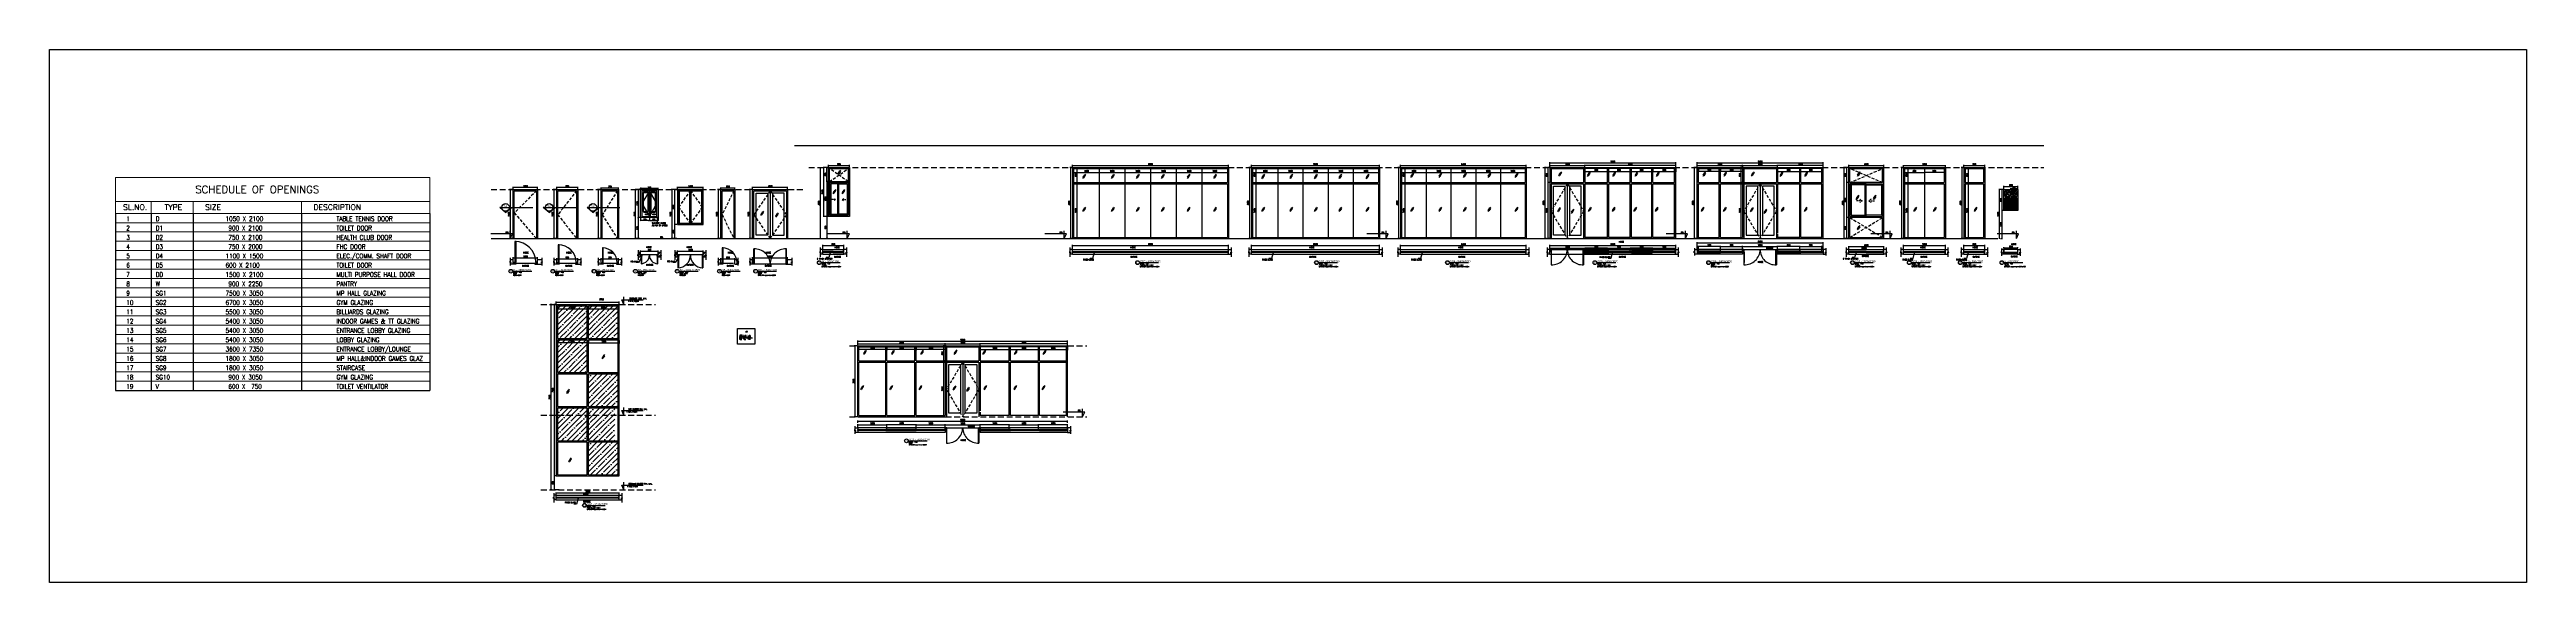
# Model space of a CAD drawing. Extents: x -32840 to 422982, y 280745 to 888746.
# Drawn here: x 316696 to 422982, y 403264 to 426137 of the extents above; entities that cross this region are included whole.
import ezdxf
from ezdxf import colors
from ezdxf.entities.mleader import LeaderData, LeaderLine
from ezdxf.enums import TextEntityAlignment as Align
from ezdxf.math import Vec2, Vec3

# ---------------------------------------------------------------- set-up
doc = ezdxf.new("R2010")
doc.units = 0
doc.header["$LTSCALE"] = 1000
doc.header["$PDMODE"] = 3
for name, pattern in [('Aligning Line', [6.35, 3.175, -3.175]), ('CONTINOUS', [0]), ('HIDDEN', [0.375, 0.25, -0.125]), ('HIDDEN2', [0.1875, 0.125, -0.0625])]:
    doc.linetypes.add(name, pattern=pattern)
doc.layers.get('Defpoints').update_dxf_attribs({"linetype": 'HIDDEN'})
for name, color, linetype in [('A-Dim det', 3, 'Continuous'), ('A-DOOR', 1, 'Continuous'), ('A-ELEV-4', 6, 'Continuous'), ('A-FL-Drop', 3, 'Continuous'), ('A-Frame', 32, 'Continuous'), ('A-Glass', 140, 'Continuous'), ('A-HAT', 8, 'Continuous'), ('A-HATCH', 8, 'Continuous'), ('A-RD', 6, 'Continuous'), ('A-SEC-DET-ID', 2, 'Continuous'), ('A-Tag LVl', 2, 'Continuous'), ('A-VENT', 5, 'HIDDEN2'), ('A-WALL', 7, 'CONTINOUS'), ('a-win', 1, 'Continuous'), ('HATCH', 8, 'Continuous'), ('N-DIM-DET', 3, 'Continuous'), ('N-TEXT', 6, 'Continuous'), ('TIT-REAL-ARCH-INT-A1-INSERT R1$0$A-SCHE', 2, 'Continuous')]:
    doc.layers.add(name, color=color, linetype=linetype)
doc.layers.add('G-ANNO-NPLT', color=5, linetype='Aligning Line', lineweight=9)
doc.styles.add('Arial', font='arial.ttf')
doc.styles.add('ROMANS', font='romans.shx', dxfattribs={"width": 0.8})
doc.styles.get("Standard").update_dxf_attribs({"font": 'arial.ttf'})
doc.styles.add('TIT-REAL-ARCH-INT-A1-INSERT R1$0$ROMANS', font='romans.shx', dxfattribs={"width": 0.7})
doc.dimstyles.new('A-Det', dxfattribs={"dimscale": 25, "dimtxt": 2.5, "dimasz": 1, "dimexe": 1, "dimexo": 1, "dimgap": 1, "dimtad": 1, "dimdec": 0, "dimlfac": -0.01, "dimzin": 3, "dimdsep": 46, "dimtxsty": 'ROMANS', "dimblk": 'ARCHTICK', "dimcen": 1, "dimclrd": 256, "dimclre": 256, "dimclrt": 6, "dimadec": 0, "dimazin": 0, "dimtfac": 1, "dimtdec": 0, "dimtix": 1, "dimtmove": 1, "dimatfit": 3, "dimfxl": 1, "dimfrac": 2, "dimtolj": 1, "dimtzin": 3, "dimarcsym": 0})
doc.dimstyles.new('A-Det1', dxfattribs={"dimscale": 0.05, "dimtxt": 150, "dimasz": 50, "dimexe": 30, "dimexo": 40, "dimgap": 40, "dimtad": 1, "dimdec": 0, "dimlfac": -0.01, "dimzin": 3, "dimdsep": 46, "dimtxsty": 'ROMANS', "dimblk": 'OBLIQUE', "dimcen": 50, "dimclrd": 256, "dimclre": 8, "dimclrt": 6, "dimadec": 0, "dimazin": 0, "dimtfac": 1, "dimtdec": 0, "dimtix": 1, "dimtmove": 1, "dimatfit": 3, "dimldrblk": 'OBLIQUE', "dimfxl": 1, "dimfrac": 2, "dimtolj": 1, "dimtzin": 3, "dimarcsym": 0})
doc.dimstyles.new('Dim-40', dxfattribs={"dimtxt": 2.5, "dimasz": 1.5, "dimexe": 0.25, "dimexo": 0.25, "dimgap": 0.3, "dimtad": 1, "dimdec": 0, "dimzin": 3, "dimdsep": 46, "dimtxsty": 'ROMANS', "dimblk1": 'OBLIQUE', "dimblk2": 'OBLIQUE', "dimsah": 1, "dimcen": 1.5, "dimclrd": 3, "dimclre": 3, "dimclrt": 6, "dimadec": 0, "dimazin": 0, "dimtfac": 1, "dimtdec": 0, "dimtix": 1, "dimtmove": 2, "dimatfit": 3, "dimfxl": 0.18, "dimfrac": 2, "dimtolj": 1, "dimtzin": 3, "dimarcsym": 1})
doc.dimstyles.new('N-DIM-20', dxfattribs={"dimscale": 20, "dimtxt": 2, "dimasz": 1.5, "dimexe": 0, "dimexo": 0, "dimgap": 0.5, "dimtad": 1, "dimdec": 0, "dimzin": 0, "dimdsep": 46, "dimtxsty": 'ROMANS', "dimblk": 'AR-DIM-ARROW', "dimcen": 0.09, "dimclrd": 3, "dimclre": 8, "dimclrt": 6, "dimadec": 0, "dimazin": 0, "dimtfac": 1, "dimtdec": 0, "dimtix": 1, "dimtofl": 0, "dimtmove": 0, "dimatfit": 0, "dimldrblk": 'AR-LED-ARROW', "dimfxl": 0.18, "dimtolj": 1, "dimtzin": 0, "dimlwd": -1, "dimarcsym": 0})
pattern_1 = [(37.5, (-50726224.8156, 15032792.9734), (-0.12598671622, 3.85364753803), [0, -3.04, 0, -3.4, 0, -3.25]), (7.5, (-50726224.8156, 15032792.9734), (3.53955341054, 5.64429213046), [0, -1.64, 0, -2.74, 0, -1.05]), (327.5, (-50726227.2756, 15032792.9734), (6.2282837235, 0.01131810707), [0, -1, 0, -3.6, 0, -4.7]), (317.5, (-50726227.2756, 15032792.9734), (6.01225320914, 1.75535112987), [0, -0.5, 0, -2.36, 0, -2.7])]
pattern_2 = [(45, (-50726224.8156, 15032792.9734), (-5.3033008589, 5.3033008589), []), (45, (-50726221.28, 15032792.9734), (-5.3033008589, 5.3033008589), [])]
pattern_3 = [(45, (-34856.74, 1231761.46), (-224.5064, 224.5064), []), (45, (-34632.24, 1231761.46), (-224.5064, 224.5064), [396.875, -79.375, 0, -79.375])]

# ---------------------------------------------------------------- blocks, each defined once
blk = doc.blocks.new('TAG-LABEL')
at = {"linetype": 'Continuous'}
blk.add_line((-65.3, 0), (-24.5, 0), dxfattribs=at)
blk.add_circle((-69.3, 0), 4, dxfattribs=at)
at = {"color": 6, "style": 'ROMANS'}
blk.add_text('SCALE:', height=2, dxfattribs=at).set_placement((-64.1, -3.3))
at = {"color": 6, "style": 'Arial'}
blk.add_attdef('88', text='', height=4, dxfattribs=at).set_placement((-69.3, 0), align=Align.MIDDLE_CENTER)
at = {"color": 6}
for tag, p, height, style in [('LABELNAME', (-63.8, 0.8), 4, 'Arial'), ('DES.LINE.01', (-63.9, -6.4), 2, 'ROMANS'), ('DES.LINE.02', (-63.9, -9.6), 2, 'ROMANS'), ('SCALE', (-52.1, -3.3), 2, 'ROMANS')]:
    blk.add_attdef(tag, p, '', height=height, dxfattribs=dict(at, style=style))
blk = doc.blocks.new('_ArchTick')
at = {"color": 0, "linetype": 'ByBlock', "const_width": 0.15}
blk.add_lwpolyline([(-0.5, -0.5), (0.5, 0.5)], dxfattribs=at)
blk = doc.blocks.new('*D235')
at = {"layer": 'A-Dim det', "lineweight": -2, "transparency": 16777216}
for p, q in [((342059, 417445), (342059, 417513)), ((342059, 417488), (342809, 417488)), ((342809, 417445), (342809, 417513))]:
    blk.add_line(p, q, dxfattribs=at)
at = {"layer": 'Defpoints', "color": 0, "transparency": 16777216}
for p in [(342059, 417420), (342809, 417488), (342809, 417420)]:
    blk.add_point(p, dxfattribs=at)
at = {"layer": 'A-Dim det', "lineweight": -2, "transparency": 16777216, "xscale": 25, "yscale": 25, "zscale": 25, "rotation": 180}
blk.add_blockref('_ArchTick', (342059, 417488), dxfattribs=at)
at = {"layer": 'A-Dim det', "lineweight": -2, "transparency": 16777216, "xscale": 25, "yscale": 25, "zscale": 25}
blk.add_blockref('_ArchTick', (342809, 417488), dxfattribs=at)
at = {"layer": 'A-Dim det', "color": 6, "transparency": 16777216, "insert": (342434, 417544), "char_height": 62.5, "attachment_point": 5, "style": 'ROMANS'}
blk.add_mtext('\\A1;750', dxfattribs=at)
blk = doc.blocks.new('*D227')
at = {"layer": 'A-Dim det', "lineweight": -2, "transparency": 16777216}
for p, q in [((338434, 420124), (338310, 420124)), ((338335, 420124), (338335, 418024)), ((338434, 418024), (338310, 418024))]:
    blk.add_line(p, q, dxfattribs=at)
at = {"layer": 'Defpoints', "color": 0, "transparency": 16777216}
for p in [(338459, 420124), (338335, 418024), (338459, 418024)]:
    blk.add_point(p, dxfattribs=at)
at = {"layer": 'A-Dim det', "lineweight": -2, "transparency": 16777216, "xscale": 25, "yscale": 25, "zscale": 25}
for p, rotation in [((338335, 420124), 90), ((338335, 418024), 270)]:
    blk.add_blockref('_ArchTick', p, dxfattribs=dict(at, rotation=rotation))
at = {"layer": 'A-Dim det', "color": 6, "transparency": 16777216, "insert": (338278, 419074), "char_height": 62.5, "attachment_point": 5, "rotation": 90, "style": 'ROMANS'}
blk.add_mtext('\\A1;2100', dxfattribs=at)
blk = doc.blocks.new('*D228')
at = {"layer": 'A-Dim det', "lineweight": -2, "transparency": 16777216}
for p, q in [((338459, 420149), (338459, 420238)), ((339359, 420213), (338459, 420213)), ((339359, 420149), (339359, 420238))]:
    blk.add_line(p, q, dxfattribs=at)
at = {"layer": 'Defpoints', "color": 0, "transparency": 16777216}
for p in [(338459, 420213), (338459, 420124), (339359, 420124)]:
    blk.add_point(p, dxfattribs=at)
at = {"layer": 'A-Dim det', "lineweight": -2, "transparency": 16777216, "xscale": 25, "yscale": 25, "zscale": 25, "rotation": 180}
blk.add_blockref('_ArchTick', (338459, 420213), dxfattribs=at)
at = {"layer": 'A-Dim det', "lineweight": -2, "transparency": 16777216, "xscale": 25, "yscale": 25, "zscale": 25}
blk.add_blockref('_ArchTick', (339359, 420213), dxfattribs=at)
at = {"layer": 'A-Dim det', "color": 6, "transparency": 16777216, "insert": (338909, 420269), "char_height": 62.5, "attachment_point": 5, "style": 'ROMANS'}
blk.add_mtext('\\A1;900', dxfattribs=at)
blk = doc.blocks.new('1000 SINGLE 1')
at = {"color": 8}
for p, q in [((0, 0), (0, 75)), ((0, 75), (15, 75)), ((15, 0), (0, 0)), ((15, 75), (15, 0)), ((1000, 75), (985, 75)), ((985, 75), (985, 0)), ((1000, 0), (1000, 75)), ((985, 0), (1000, 0))]:
    blk.add_line(p, q, dxfattribs=at)
for p, q in [((15, 0), (15, 75)), ((15, 75), (75, 75)), ((120, 925), (75, 925)), ((75, 925), (75, 75)), ((75, 75), (75, 30)), ((75, 75), (120, 75)), ((75, 30), (110, 30)), ((110, 30), (110, 0)), ((120, 75), (120, 925)), ((925, 30), (890, 30)), ((890, 30), (890, 0)), ((985, 75), (925, 75)), ((925, 75), (925, 30)), ((985, 0), (985, 75)), ((110, 0), (15, 0)), ((890, 0), (985, 0))]:
    blk.add_line(p, q)
blk.add_arc((75, 75), 850, 0, 90, dxfattribs=at)
blk = doc.blocks.new('*D229')
at = {"layer": 'A-Dim det', "lineweight": -2, "transparency": 16777216}
for p, q in [((338459, 417133), (338459, 417180)), ((338459, 417155), (339359, 417155)), ((339359, 417133), (339359, 417180))]:
    blk.add_line(p, q, dxfattribs=at)
at = {"layer": 'Defpoints', "color": 0, "transparency": 16777216}
for p in [(338459, 417108), (339359, 417155), (339359, 417108)]:
    blk.add_point(p, dxfattribs=at)
at = {"layer": 'A-Dim det', "lineweight": -2, "transparency": 16777216, "xscale": 25, "yscale": 25, "zscale": 25, "rotation": 180}
blk.add_blockref('_ArchTick', (338459, 417155), dxfattribs=at)
at = {"layer": 'A-Dim det', "lineweight": -2, "transparency": 16777216, "xscale": 25, "yscale": 25, "zscale": 25}
blk.add_blockref('_ArchTick', (339359, 417155), dxfattribs=at)
at = {"layer": 'A-Dim det', "color": 6, "transparency": 16777216, "insert": (338909, 417211), "char_height": 62.5, "attachment_point": 5, "style": 'ROMANS'}
blk.add_mtext('\\A1;900', dxfattribs=at)
blk = doc.blocks.new('*D230')
at = {"layer": 'A-Dim det', "lineweight": -2, "transparency": 16777216}
for p, q in [((340339, 420124), (340215, 420124)), ((340240, 420124), (340240, 418024)), ((340339, 418024), (340215, 418024))]:
    blk.add_line(p, q, dxfattribs=at)
at = {"layer": 'Defpoints', "color": 0, "transparency": 16777216}
for p in [(340364, 420124), (340240, 418024), (340364, 418024)]:
    blk.add_point(p, dxfattribs=at)
at = {"layer": 'A-Dim det', "lineweight": -2, "transparency": 16777216, "xscale": 25, "yscale": 25, "zscale": 25}
for p, rotation in [((340240, 420124), 90), ((340240, 418024), 270)]:
    blk.add_blockref('_ArchTick', p, dxfattribs=dict(at, rotation=rotation))
at = {"layer": 'A-Dim det', "color": 6, "transparency": 16777216, "insert": (340184, 419074), "char_height": 62.5, "attachment_point": 5, "rotation": 90, "style": 'ROMANS'}
blk.add_mtext('\\A1;2100', dxfattribs=at)
blk = doc.blocks.new('*D231')
at = {"layer": 'A-Dim det', "lineweight": -2, "transparency": 16777216}
for p, q in [((340364, 417133), (340364, 417180)), ((340364, 417155), (341114, 417155)), ((341114, 417133), (341114, 417180))]:
    blk.add_line(p, q, dxfattribs=at)
at = {"layer": 'Defpoints', "color": 0, "transparency": 16777216}
for p in [(340364, 417108), (341114, 417155), (341114, 417108)]:
    blk.add_point(p, dxfattribs=at)
at = {"layer": 'A-Dim det', "lineweight": -2, "transparency": 16777216, "xscale": 25, "yscale": 25, "zscale": 25, "rotation": 180}
blk.add_blockref('_ArchTick', (340364, 417155), dxfattribs=at)
at = {"layer": 'A-Dim det', "lineweight": -2, "transparency": 16777216, "xscale": 25, "yscale": 25, "zscale": 25}
blk.add_blockref('_ArchTick', (341114, 417155), dxfattribs=at)
at = {"layer": 'A-Dim det', "color": 6, "transparency": 16777216, "insert": (340739, 417211), "char_height": 62.5, "attachment_point": 5, "style": 'ROMANS'}
blk.add_mtext('\\A1;750', dxfattribs=at)
blk = doc.blocks.new('TAG-SEC-ARROW')
h = blk.add_hatch(color=256)
h.paths.add_polyline_path([(-10.1, 0), (-6.5, 0, -0.2206), (-4.2, 5)])
h.paths.add_polyline_path([(0, 8.5), (-4.2, 5, -0.175251), (0, 6.5, -0.175251), (4.2, 5)])
h.paths.add_polyline_path([(4.2, 5, -0.2206), (6.5, 0), (10.1, 0)])
for p, q in [((0, 8.5), (-10.1, 0)), ((0, 8.5), (10.1, 0)), ((-6.5, 0), (-10.1, 0)), ((6.5, 0), (46.5, 0))]:
    blk.add_line(p, q)
blk.add_arc((0, 0), 6.5, 0, 180)
blk = doc.blocks.new('TAG-SEC')
blk.add_line((-6.5, 0), (6.5, 0))
blk.add_circle((0, 0), 6.5)
at = {"color": 6, "style": 'Arial'}
blk.add_attdef('88', text='', height=3.5, dxfattribs=at).set_placement((0, 3.1), align=Align.MIDDLE_CENTER)
at = {"color": 6, "style": 'ROMANS', "width": 0.708488}
blk.add_attdef('X8-X-8888', text='', height=1.75, dxfattribs=at).set_placement((-5.6, -2.5), (5.6, -2.5), align=Align.FIT)
blk = doc.blocks.new('*D232')
at = {"layer": 'A-Dim det', "lineweight": -2, "transparency": 16777216}
for p, q in [((346842, 420124), (346718, 420124)), ((346743, 420124), (346743, 418024)), ((346842, 418024), (346718, 418024))]:
    blk.add_line(p, q, dxfattribs=at)
at = {"layer": 'Defpoints', "color": 0, "transparency": 16777216}
for p in [(346867, 420124), (346743, 418024), (346867, 418024)]:
    blk.add_point(p, dxfattribs=at)
at = {"layer": 'A-Dim det', "lineweight": -2, "transparency": 16777216, "xscale": 25, "yscale": 25, "zscale": 25}
for p, rotation in [((346743, 420124), 90), ((346743, 418024), 270)]:
    blk.add_blockref('_ArchTick', p, dxfattribs=dict(at, rotation=rotation))
at = {"layer": 'A-Dim det', "color": 6, "transparency": 16777216, "insert": (346687, 419074), "char_height": 62.5, "attachment_point": 5, "rotation": 90, "style": 'ROMANS'}
blk.add_mtext('\\A1;2100', dxfattribs=at)
blk = doc.blocks.new('*D233')
at = {"layer": 'A-Dim det', "lineweight": -2, "transparency": 16777216}
for p, q in [((346867, 420149), (346867, 420238)), ((348367, 420213), (346867, 420213)), ((348367, 420149), (348367, 420238))]:
    blk.add_line(p, q, dxfattribs=at)
at = {"layer": 'Defpoints', "color": 0, "transparency": 16777216}
for p in [(346867, 420213), (346867, 420124), (348367, 420124)]:
    blk.add_point(p, dxfattribs=at)
at = {"layer": 'A-Dim det', "lineweight": -2, "transparency": 16777216, "xscale": 25, "yscale": 25, "zscale": 25, "rotation": 180}
blk.add_blockref('_ArchTick', (346867, 420213), dxfattribs=at)
at = {"layer": 'A-Dim det', "lineweight": -2, "transparency": 16777216, "xscale": 25, "yscale": 25, "zscale": 25}
blk.add_blockref('_ArchTick', (348367, 420213), dxfattribs=at)
at = {"layer": 'A-Dim det', "color": 6, "transparency": 16777216, "insert": (347617, 420269), "char_height": 62.5, "attachment_point": 5, "style": 'ROMANS'}
blk.add_mtext('\\A1;1500', dxfattribs=at)
blk = doc.blocks.new('*D234')
at = {"layer": 'A-Dim det', "lineweight": -2, "transparency": 16777216}
for p, q in [((346867, 417133), (346867, 417226)), ((346867, 417201), (348367, 417201)), ((348367, 417105), (348367, 417226))]:
    blk.add_line(p, q, dxfattribs=at)
at = {"layer": 'Defpoints', "color": 0, "transparency": 16777216}
for p in [(346867, 417108), (348367, 417201), (348367, 417080)]:
    blk.add_point(p, dxfattribs=at)
at = {"layer": 'A-Dim det', "lineweight": -2, "transparency": 16777216, "xscale": 25, "yscale": 25, "zscale": 25, "rotation": 180}
blk.add_blockref('_ArchTick', (346867, 417201), dxfattribs=at)
at = {"layer": 'A-Dim det', "lineweight": -2, "transparency": 16777216, "xscale": 25, "yscale": 25, "zscale": 25}
blk.add_blockref('_ArchTick', (348367, 417201), dxfattribs=at)
at = {"layer": 'A-Dim det', "color": 6, "transparency": 16777216, "insert": (347617, 417257), "char_height": 62.5, "attachment_point": 5, "style": 'ROMANS'}
blk.add_mtext('\\A1;1500', dxfattribs=at)
blk = doc.blocks.new('1500 DOUBLE GLAZING')
for p, q in [((71, 550), (52, 550)), ((52, 102), (71, 102)), ((1429, 550), (1448, 550)), ((1448, 102), (1429, 102))]:
    blk.add_line(p, q)
at = {"color": 8}
for p, q in [((61, 102), (61, 550)), ((1438, 102), (1438, 550))]:
    blk.add_line(p, q, dxfattribs=at)
for points in [[(0, 75), (50, 75), (50, 0), (0, 0)], [(8, 67), (42, 67), (42, 8), (8, 8)], [(52, 650), (71, 650), (71, 2), (52, 2)], [(1448, 650), (1429, 650), (1429, 2), (1448, 2)], [(1500, 75), (1450, 75), (1450, 0), (1500, 0)], [(1492, 67), (1458, 67), (1458, 8), (1492, 8)]]:
    blk.add_lwpolyline(points, close=True)
for centre in [(52, 0), (1448, 0)]:
    blk.add_circle(centre, 2.5)
for centre, radius, start, end in [((92, -7), 658, 0.60172, 93.47696), ((1407, -6), 657, 87.22662, 179.47823)]:
    blk.add_arc(centre, radius, start, end, dxfattribs=at)
at = {"layer": 'A-FL-Drop'}
blk.add_line((1500, 0), (0, 0), dxfattribs=at)
blk = doc.blocks.new('GLAZ')
for p, q in [((203, 312), (0, 0)), ((135, 264), (16, 82)), ((187, 230), (69, 48))]:
    blk.add_line(p, q)
blk = doc.blocks.new('_Oblique')
at = {"color": 0, "linetype": 'ByBlock', "lineweight": -2}
blk.add_line((-0.5, -0.5), (0.5, 0.5), dxfattribs=at)
at = {"color": 0, "linetype": 'ByBlock'}
blk.add_line((-0.5, -0.5), (0.5, 0.5), dxfattribs=at)
blk = doc.blocks.new('*D236')
at = {"layer": 'A-Dim det', "color": 8, "lineweight": -2, "transparency": 16777216}
for p, q in [((346401, 413778), (346401, 413793)), ((346413, 413781), (346413, 413793))]:
    blk.add_line(p, q, dxfattribs=at)
at = {"layer": 'A-Dim det', "lineweight": -2, "transparency": 16777216}
blk.add_line((346401, 413791), (346413, 413791), dxfattribs=at)
at = {"layer": 'Defpoints', "color": 0, "transparency": 16777216}
for p in [(346401, 413776), (346413, 413791), (346413, 413779)]:
    blk.add_point(p, dxfattribs=at)
at = {"layer": 'A-Dim det', "lineweight": -2, "transparency": 16777216, "xscale": 2.5, "yscale": 2.5, "zscale": 2.5, "rotation": 180}
blk.add_blockref('_Oblique', (346401, 413791), dxfattribs=at)
at = {"layer": 'A-Dim det', "lineweight": -2, "transparency": 16777216, "xscale": 2.5, "yscale": 2.5, "zscale": 2.5}
blk.add_blockref('_Oblique', (346413, 413791), dxfattribs=at)
at = {"layer": 'A-Dim det', "color": 6, "lineweight": -2, "transparency": 16777216, "insert": (346407, 413797), "char_height": 7.5, "attachment_point": 5, "style": 'ROMANS'}
blk.add_mtext('\\A1;12', dxfattribs=at)
blk = doc.blocks.new('*D237')
at = {"layer": 'A-Dim det', "color": 8, "lineweight": -2, "transparency": 16777216}
for p, q in [((346348, 413757), (346348, 413754)), ((346401, 413757), (346401, 413754))]:
    blk.add_line(p, q, dxfattribs=at)
at = {"layer": 'A-Dim det', "lineweight": -2, "transparency": 16777216}
blk.add_line((346348, 413756), (346401, 413756), dxfattribs=at)
at = {"layer": 'Defpoints', "color": 0, "transparency": 16777216}
for p in [(346348, 413759), (346401, 413759), (346401, 413756)]:
    blk.add_point(p, dxfattribs=at)
at = {"layer": 'A-Dim det', "lineweight": -2, "transparency": 16777216, "xscale": 2.5, "yscale": 2.5, "zscale": 2.5, "rotation": 180}
blk.add_blockref('_Oblique', (346348, 413756), dxfattribs=at)
at = {"layer": 'A-Dim det', "lineweight": -2, "transparency": 16777216, "xscale": 2.5, "yscale": 2.5, "zscale": 2.5}
blk.add_blockref('_Oblique', (346401, 413756), dxfattribs=at)
at = {"layer": 'A-Dim det', "color": 6, "lineweight": -2, "transparency": 16777216, "insert": (346374, 413762), "char_height": 7.5, "attachment_point": 5, "style": 'ROMANS'}
blk.add_mtext('\\A1;53', dxfattribs=at)
blk = doc.blocks.new('*D238')
at = {"layer": 'A-Dim det', "color": 8, "lineweight": -2, "transparency": 16777216}
for p, q in [((346399, 413779), (346395, 413779)), ((346399, 413742), (346395, 413742))]:
    blk.add_line(p, q, dxfattribs=at)
at = {"layer": 'A-Dim det', "lineweight": -2, "transparency": 16777216}
blk.add_line((346397, 413779), (346397, 413742), dxfattribs=at)
at = {"layer": 'Defpoints', "color": 0, "transparency": 16777216}
for p in [(346397, 413742), (346401, 413779), (346401, 413742)]:
    blk.add_point(p, dxfattribs=at)
at = {"layer": 'A-Dim det', "lineweight": -2, "transparency": 16777216, "xscale": 2.5, "yscale": 2.5, "zscale": 2.5}
for p, rotation in [((346397, 413779), 90), ((346397, 413742), 270)]:
    blk.add_blockref('_Oblique', p, dxfattribs=dict(at, rotation=rotation))
at = {"layer": 'A-Dim det', "color": 6, "lineweight": -2, "transparency": 16777216, "insert": (346391, 413761), "char_height": 7.5, "attachment_point": 5, "rotation": 90, "style": 'ROMANS'}
blk.add_mtext('\\A1;37', dxfattribs=at)
blk = doc.blocks.new('*D239')
at = {"layer": 'A-Dim det', "color": 8, "lineweight": -2, "transparency": 16777216}
for p, q in [((346346, 413867), (346335, 413867)), ((346346, 413742), (346335, 413742))]:
    blk.add_line(p, q, dxfattribs=at)
at = {"layer": 'A-Dim det', "lineweight": -2, "transparency": 16777216}
blk.add_line((346337, 413742), (346337, 413867), dxfattribs=at)
at = {"layer": 'Defpoints', "color": 0, "transparency": 16777216}
for p in [(346337, 413867), (346348, 413867), (346348, 413742)]:
    blk.add_point(p, dxfattribs=at)
at = {"layer": 'A-Dim det', "lineweight": -2, "transparency": 16777216, "xscale": 2.5, "yscale": 2.5, "zscale": 2.5}
for p, rotation in [((346337, 413867), 90), ((346337, 413742), 270)]:
    blk.add_blockref('_Oblique', p, dxfattribs=dict(at, rotation=rotation))
at = {"layer": 'A-Dim det', "color": 6, "lineweight": -2, "transparency": 16777216, "insert": (346331, 413805), "char_height": 7.5, "attachment_point": 5, "rotation": 90, "style": 'ROMANS'}
blk.add_mtext('\\A1;125', dxfattribs=at)
blk = doc.blocks.new('*D240')
at = {"layer": 'A-Dim det', "lineweight": -2, "transparency": 16777216}
for p, q in [((346577, 413785), (346575, 413785)), ((346577, 413785), (346589, 413785)), ((346589, 413785), (346592, 413785))]:
    blk.add_line(p, q, dxfattribs=at)
at = {"layer": 'A-Dim det', "color": 8, "lineweight": -2, "transparency": 16777216}
for p, q in [((346577, 413776), (346577, 413787)), ((346589, 413786), (346589, 413784))]:
    blk.add_line(p, q, dxfattribs=at)
at = {"layer": 'Defpoints', "color": 0, "transparency": 16777216}
for p in [(346577, 413774), (346589, 413788), (346589, 413785)]:
    blk.add_point(p, dxfattribs=at)
at = {"layer": 'A-Dim det', "lineweight": -2, "transparency": 16777216, "xscale": 2.5, "yscale": 2.5, "zscale": 2.5}
blk.add_blockref('_Oblique', (346577, 413785), dxfattribs=at)
at = {"layer": 'A-Dim det', "lineweight": -2, "transparency": 16777216, "xscale": 2.5, "yscale": 2.5, "zscale": 2.5, "rotation": 180}
blk.add_blockref('_Oblique', (346589, 413785), dxfattribs=at)
at = {"layer": 'A-Dim det', "color": 6, "lineweight": -2, "transparency": 16777216, "insert": (346583, 413791), "char_height": 7.5, "attachment_point": 5, "style": 'ROMANS'}
blk.add_mtext('\\A1;12', dxfattribs=at)
blk = doc.blocks.new('*D241')
at = {"layer": 'A-Dim det', "color": 8, "lineweight": -2, "transparency": 16777216}
for p, q in [((346524, 413771), (346524, 413766)), ((346577, 413766), (346577, 413766))]:
    blk.add_line(p, q, dxfattribs=at)
at = {"layer": 'A-Dim det', "lineweight": -2, "transparency": 16777216}
blk.add_line((346524, 413768), (346577, 413768), dxfattribs=at)
at = {"layer": 'Defpoints', "color": 0, "transparency": 16777216}
for p in [(346524, 413773), (346577, 413768), (346577, 413768)]:
    blk.add_point(p, dxfattribs=at)
at = {"layer": 'A-Dim det', "lineweight": -2, "transparency": 16777216, "xscale": 2.5, "yscale": 2.5, "zscale": 2.5, "rotation": 180}
blk.add_blockref('_Oblique', (346524, 413768), dxfattribs=at)
at = {"layer": 'A-Dim det', "lineweight": -2, "transparency": 16777216, "xscale": 2.5, "yscale": 2.5, "zscale": 2.5}
blk.add_blockref('_Oblique', (346577, 413768), dxfattribs=at)
at = {"layer": 'A-Dim det', "color": 6, "lineweight": -2, "transparency": 16777216, "insert": (346551, 413773), "char_height": 7.5, "attachment_point": 5, "style": 'ROMANS'}
blk.add_mtext('\\A1;53', dxfattribs=at)
blk = doc.blocks.new('*D242')
at = {"layer": 'A-Dim det', "color": 8, "lineweight": -2, "transparency": 16777216}
for p, q in [((346583, 413774), (346570, 413774)), ((346572, 413742), (346570, 413742))]:
    blk.add_line(p, q, dxfattribs=at)
at = {"layer": 'A-Dim det', "lineweight": -2, "transparency": 16777216}
blk.add_line((346572, 413774), (346572, 413742), dxfattribs=at)
at = {"layer": 'Defpoints', "color": 0, "transparency": 16777216}
for p in [(346572, 413742), (346574, 413742), (346585, 413774)]:
    blk.add_point(p, dxfattribs=at)
at = {"layer": 'A-Dim det', "lineweight": -2, "transparency": 16777216, "xscale": 2.5, "yscale": 2.5, "zscale": 2.5}
for p, rotation in [((346572, 413774), 90), ((346572, 413742), 270)]:
    blk.add_blockref('_Oblique', p, dxfattribs=dict(at, rotation=rotation))
at = {"layer": 'A-Dim det', "color": 6, "lineweight": -2, "transparency": 16777216, "insert": (346566, 413758), "char_height": 7.5, "attachment_point": 5, "rotation": 90, "style": 'ROMANS'}
blk.add_mtext('\\A1;32', dxfattribs=at)
blk = doc.blocks.new('*D243')
at = {"layer": 'A-Dim det', "color": 8, "lineweight": -2, "transparency": 16777216}
for p, q in [((346522, 413842), (346497, 413842)), ((346522, 413742), (346497, 413742))]:
    blk.add_line(p, q, dxfattribs=at)
at = {"layer": 'A-Dim det', "lineweight": -2, "transparency": 16777216}
blk.add_line((346498, 413742), (346498, 413842), dxfattribs=at)
at = {"layer": 'Defpoints', "color": 0, "transparency": 16777216}
for p in [(346498, 413842), (346524, 413842), (346524, 413742)]:
    blk.add_point(p, dxfattribs=at)
at = {"layer": 'A-Dim det', "lineweight": -2, "transparency": 16777216, "xscale": 2.5, "yscale": 2.5, "zscale": 2.5}
for p, rotation in [((346498, 413842), 90), ((346498, 413742), 270)]:
    blk.add_blockref('_Oblique', p, dxfattribs=dict(at, rotation=rotation))
at = {"layer": 'A-Dim det', "color": 6, "lineweight": -2, "transparency": 16777216, "insert": (346493, 413792), "char_height": 7.5, "attachment_point": 5, "rotation": 90, "style": 'ROMANS'}
blk.add_mtext('\\A1;100', dxfattribs=at)
blk = doc.blocks.new('*D244')
at = {"layer": 'A-Dim det', "color": 8, "lineweight": -2, "transparency": 16777216}
for p, q in [((346348, 413872), (346348, 413885)), ((346413, 413872), (346413, 413885))]:
    blk.add_line(p, q, dxfattribs=at)
at = {"layer": 'A-Dim det', "lineweight": -2, "transparency": 16777216}
blk.add_line((346413, 413883), (346348, 413883), dxfattribs=at)
at = {"layer": 'Defpoints', "color": 0, "transparency": 16777216}
for p in [(346348, 413883), (346348, 413870), (346413, 413870)]:
    blk.add_point(p, dxfattribs=at)
at = {"layer": 'A-Dim det', "lineweight": -2, "transparency": 16777216, "xscale": 2.5, "yscale": 2.5, "zscale": 2.5, "rotation": 180}
blk.add_blockref('_Oblique', (346348, 413883), dxfattribs=at)
at = {"layer": 'A-Dim det', "lineweight": -2, "transparency": 16777216, "xscale": 2.5, "yscale": 2.5, "zscale": 2.5}
blk.add_blockref('_Oblique', (346413, 413883), dxfattribs=at)
at = {"layer": 'A-Dim det', "color": 6, "lineweight": -2, "transparency": 16777216, "insert": (346380, 413889), "char_height": 7.5, "attachment_point": 5, "style": 'ROMANS'}
blk.add_mtext('\\A1;65', dxfattribs=at)
blk = doc.blocks.new('*D245')
at = {"layer": 'A-Dim det', "color": 8, "lineweight": -2, "transparency": 16777216}
for p, q in [((346524, 413847), (346524, 413860)), ((346589, 413847), (346589, 413860))]:
    blk.add_line(p, q, dxfattribs=at)
at = {"layer": 'A-Dim det', "lineweight": -2, "transparency": 16777216}
blk.add_line((346589, 413858), (346524, 413858), dxfattribs=at)
at = {"layer": 'Defpoints', "color": 0, "transparency": 16777216}
for p in [(346524, 413858), (346524, 413845), (346589, 413845)]:
    blk.add_point(p, dxfattribs=at)
at = {"layer": 'A-Dim det', "lineweight": -2, "transparency": 16777216, "xscale": 2.5, "yscale": 2.5, "zscale": 2.5, "rotation": 180}
blk.add_blockref('_Oblique', (346524, 413858), dxfattribs=at)
at = {"layer": 'A-Dim det', "lineweight": -2, "transparency": 16777216, "xscale": 2.5, "yscale": 2.5, "zscale": 2.5}
blk.add_blockref('_Oblique', (346589, 413858), dxfattribs=at)
at = {"layer": 'A-Dim det', "color": 6, "lineweight": -2, "transparency": 16777216, "insert": (346557, 413864), "char_height": 7.5, "attachment_point": 5, "style": 'ROMANS'}
blk.add_mtext('\\A1;65', dxfattribs=at)
blk = doc.blocks.new('*D246')
at = {"layer": 'A-Dim det', "lineweight": -2, "transparency": 16777216}
for p, q in [((346755, 413783), (346752, 413783)), ((346755, 413783), (346767, 413783)), ((346767, 413783), (346769, 413783))]:
    blk.add_line(p, q, dxfattribs=at)
at = {"layer": 'A-Dim det', "color": 8, "lineweight": -2, "transparency": 16777216}
for p, q in [((346755, 413776), (346755, 413785)), ((346767, 413784), (346767, 413782))]:
    blk.add_line(p, q, dxfattribs=at)
at = {"layer": 'Defpoints', "color": 0, "transparency": 16777216}
for p in [(346755, 413774), (346767, 413786), (346767, 413783)]:
    blk.add_point(p, dxfattribs=at)
at = {"layer": 'A-Dim det', "lineweight": -2, "transparency": 16777216, "xscale": 2.5, "yscale": 2.5, "zscale": 2.5}
blk.add_blockref('_Oblique', (346755, 413783), dxfattribs=at)
at = {"layer": 'A-Dim det', "lineweight": -2, "transparency": 16777216, "xscale": 2.5, "yscale": 2.5, "zscale": 2.5, "rotation": 180}
blk.add_blockref('_Oblique', (346767, 413783), dxfattribs=at)
at = {"layer": 'A-Dim det', "color": 6, "lineweight": -2, "transparency": 16777216, "insert": (346761, 413789), "char_height": 7.5, "attachment_point": 5, "style": 'ROMANS'}
blk.add_mtext('\\A1;12', dxfattribs=at)
blk = doc.blocks.new('*D247')
at = {"layer": 'A-Dim det', "color": 8, "lineweight": -2, "transparency": 16777216}
for p, q in [((346707, 413771), (346707, 413764)), ((346755, 413766), (346755, 413764))]:
    blk.add_line(p, q, dxfattribs=at)
at = {"layer": 'A-Dim det', "lineweight": -2, "transparency": 16777216}
blk.add_line((346707, 413766), (346755, 413766), dxfattribs=at)
at = {"layer": 'Defpoints', "color": 0, "transparency": 16777216}
for p in [(346707, 413773), (346755, 413768), (346755, 413766)]:
    blk.add_point(p, dxfattribs=at)
at = {"layer": 'A-Dim det', "lineweight": -2, "transparency": 16777216, "xscale": 2.5, "yscale": 2.5, "zscale": 2.5, "rotation": 180}
blk.add_blockref('_Oblique', (346707, 413766), dxfattribs=at)
at = {"layer": 'A-Dim det', "lineweight": -2, "transparency": 16777216, "xscale": 2.5, "yscale": 2.5, "zscale": 2.5}
blk.add_blockref('_Oblique', (346755, 413766), dxfattribs=at)
at = {"layer": 'A-Dim det', "color": 6, "lineweight": -2, "transparency": 16777216, "insert": (346731, 413771), "char_height": 7.5, "attachment_point": 5, "style": 'ROMANS'}
blk.add_mtext('\\A1;48', dxfattribs=at)
blk = doc.blocks.new('*D248')
at = {"layer": 'A-Dim det', "color": 8, "lineweight": -2, "transparency": 16777216}
for p, q in [((346761, 413774), (346748, 413774)), ((346749, 413742), (346748, 413742))]:
    blk.add_line(p, q, dxfattribs=at)
at = {"layer": 'A-Dim det', "lineweight": -2, "transparency": 16777216}
blk.add_line((346749, 413774), (346749, 413742), dxfattribs=at)
at = {"layer": 'Defpoints', "color": 0, "transparency": 16777216}
for p in [(346749, 413742), (346751, 413742), (346763, 413774)]:
    blk.add_point(p, dxfattribs=at)
at = {"layer": 'A-Dim det', "lineweight": -2, "transparency": 16777216, "xscale": 2.5, "yscale": 2.5, "zscale": 2.5}
for p, rotation in [((346749, 413774), 90), ((346749, 413742), 270)]:
    blk.add_blockref('_Oblique', p, dxfattribs=dict(at, rotation=rotation))
at = {"layer": 'A-Dim det', "color": 6, "lineweight": -2, "transparency": 16777216, "insert": (346743, 413758), "char_height": 7.5, "attachment_point": 5, "rotation": 90, "style": 'ROMANS'}
blk.add_mtext('\\A1;32', dxfattribs=at)
blk = doc.blocks.new('*D249')
at = {"layer": 'A-Dim det', "color": 8, "lineweight": -2, "transparency": 16777216}
for p, q in [((346705, 413842), (346679, 413842)), ((346705, 413742), (346679, 413742))]:
    blk.add_line(p, q, dxfattribs=at)
at = {"layer": 'A-Dim det', "lineweight": -2, "transparency": 16777216}
blk.add_line((346681, 413742), (346681, 413842), dxfattribs=at)
at = {"layer": 'Defpoints', "color": 0, "transparency": 16777216}
for p in [(346681, 413842), (346707, 413842), (346707, 413742)]:
    blk.add_point(p, dxfattribs=at)
at = {"layer": 'A-Dim det', "lineweight": -2, "transparency": 16777216, "xscale": 2.5, "yscale": 2.5, "zscale": 2.5}
for p, rotation in [((346681, 413842), 90), ((346681, 413742), 270)]:
    blk.add_blockref('_Oblique', p, dxfattribs=dict(at, rotation=rotation))
at = {"layer": 'A-Dim det', "color": 6, "lineweight": -2, "transparency": 16777216, "insert": (346675, 413792), "char_height": 7.5, "attachment_point": 5, "rotation": 90, "style": 'ROMANS'}
blk.add_mtext('\\A1;100', dxfattribs=at)
blk = doc.blocks.new('*D250')
at = {"layer": 'A-Dim det', "color": 8, "lineweight": -2, "transparency": 16777216}
for p, q in [((346707, 413847), (346707, 413860)), ((346767, 413847), (346767, 413860))]:
    blk.add_line(p, q, dxfattribs=at)
at = {"layer": 'A-Dim det', "lineweight": -2, "transparency": 16777216}
blk.add_line((346767, 413858), (346707, 413858), dxfattribs=at)
at = {"layer": 'Defpoints', "color": 0, "transparency": 16777216}
for p in [(346707, 413858), (346707, 413845), (346767, 413845)]:
    blk.add_point(p, dxfattribs=at)
at = {"layer": 'A-Dim det', "lineweight": -2, "transparency": 16777216, "xscale": 2.5, "yscale": 2.5, "zscale": 2.5, "rotation": 180}
blk.add_blockref('_Oblique', (346707, 413858), dxfattribs=at)
at = {"layer": 'A-Dim det', "lineweight": -2, "transparency": 16777216, "xscale": 2.5, "yscale": 2.5, "zscale": 2.5}
blk.add_blockref('_Oblique', (346767, 413858), dxfattribs=at)
at = {"layer": 'A-Dim det', "color": 6, "lineweight": -2, "transparency": 16777216, "insert": (346737, 413864), "char_height": 7.5, "attachment_point": 5, "style": 'ROMANS'}
blk.add_mtext('\\A1;60', dxfattribs=at)
blk = doc.blocks.new('*D367')
at = {"color": 3, "lineweight": -2, "transparency": 16777216}
for p, q in [((4, 12), (2, 12)), ((2, 4), (2, 12)), ((4, 4), (2, 4))]:
    blk.add_line(p, q, dxfattribs=at)
at = {"layer": 'Defpoints', "color": 0, "transparency": 16777216}
for p in [(2, 12), (4, 12), (4, 4)]:
    blk.add_point(p, dxfattribs=at)
at = {"color": 3, "lineweight": -2, "transparency": 16777216, "xscale": 1.5, "yscale": 1.5, "zscale": 1.5}
for p, rotation in [((2, 12), 90), ((2, 4), 270)]:
    blk.add_blockref('_Oblique', p, dxfattribs=dict(at, rotation=rotation))
at = {"color": 6, "transparency": 16777216, "insert": (0, 8), "char_height": 2.5, "attachment_point": 5, "rotation": 90, "style": 'ROMANS'}
blk.add_mtext('\\A1;8', dxfattribs=at)
blk = doc.blocks.new('*D368')
at = {"color": 3, "lineweight": -2, "transparency": 16777216}
for p, q in [((4, 13), (4, 14)), ((10, 14), (4, 14)), ((10, 13), (10, 14))]:
    blk.add_line(p, q, dxfattribs=at)
at = {"layer": 'Defpoints', "color": 0, "transparency": 16777216}
for p in [(4, 14), (4, 12), (10, 12)]:
    blk.add_point(p, dxfattribs=at)
at = {"color": 3, "lineweight": -2, "transparency": 16777216, "xscale": 1.5, "yscale": 1.5, "zscale": 1.5, "rotation": 180}
blk.add_blockref('_Oblique', (4, 14), dxfattribs=at)
at = {"color": 3, "lineweight": -2, "transparency": 16777216, "xscale": 1.5, "yscale": 1.5, "zscale": 1.5}
blk.add_blockref('_Oblique', (10, 14), dxfattribs=at)
at = {"color": 6, "transparency": 16777216, "insert": (7, 16), "char_height": 2.5, "attachment_point": 5, "style": 'ROMANS'}
blk.add_mtext('\\A1;6', dxfattribs=at)
blk = doc.blocks.new('*D369')
at = {"color": 3, "lineweight": -2, "transparency": 16777216}
for p, q in [((13, 17), (13, 20)), ((45, 20), (13, 20)), ((45, 17), (45, 20))]:
    blk.add_line(p, q, dxfattribs=at)
at = {"layer": 'Defpoints', "color": 0, "transparency": 16777216}
for p in [(13, 20), (13, 16), (45, 16)]:
    blk.add_point(p, dxfattribs=at)
at = {"color": 3, "lineweight": -2, "transparency": 16777216, "xscale": 1.5, "yscale": 1.5, "zscale": 1.5, "rotation": 180}
blk.add_blockref('_Oblique', (13, 20), dxfattribs=at)
at = {"color": 3, "lineweight": -2, "transparency": 16777216, "xscale": 1.5, "yscale": 1.5, "zscale": 1.5}
blk.add_blockref('_Oblique', (45, 20), dxfattribs=at)
at = {"color": 6, "transparency": 16777216, "insert": (29, 22), "char_height": 2.5, "attachment_point": 5, "style": 'ROMANS'}
blk.add_mtext('\\A1;32', dxfattribs=at)
blk = doc.blocks.new('*D370')
at = {"color": 3, "lineweight": -2, "transparency": 16777216}
for p, q in [((10, 13), (10, 20)), ((10, 20), (13, 20)), ((13, 17), (13, 20))]:
    blk.add_line(p, q, dxfattribs=at)
at = {"layer": 'Defpoints', "color": 0, "transparency": 16777216}
for p in [(10, 12), (13, 20), (13, 16)]:
    blk.add_point(p, dxfattribs=at)
at = {"color": 3, "lineweight": -2, "transparency": 16777216, "xscale": 1.5, "yscale": 1.5, "zscale": 1.5, "rotation": 180}
blk.add_blockref('_Oblique', (10, 20), dxfattribs=at)
at = {"color": 3, "lineweight": -2, "transparency": 16777216, "xscale": 1.5, "yscale": 1.5, "zscale": 1.5}
blk.add_blockref('_Oblique', (13, 20), dxfattribs=at)
at = {"color": 6, "transparency": 16777216, "insert": (12, 22), "char_height": 2.5, "attachment_point": 5, "style": 'ROMANS'}
blk.add_mtext('\\A1;3', dxfattribs=at)
blk = doc.blocks.new('*D371')
at = {"color": 3, "lineweight": -2, "transparency": 16777216}
for p, q in [((54, 12), (58, 12)), ((54, 4), (58, 4)), ((58, 4), (58, 12))]:
    blk.add_line(p, q, dxfattribs=at)
at = {"layer": 'Defpoints', "color": 0, "transparency": 16777216}
for p in [(54, 12), (54, 4), (58, 12)]:
    blk.add_point(p, dxfattribs=at)
at = {"color": 3, "lineweight": -2, "transparency": 16777216, "xscale": 1.5, "yscale": 1.5, "zscale": 1.5}
for p, rotation in [((58, 12), 90), ((58, 4), 270)]:
    blk.add_blockref('_Oblique', p, dxfattribs=dict(at, rotation=rotation))
at = {"color": 6, "transparency": 16777216, "insert": (56, 8), "char_height": 2.5, "attachment_point": 5, "rotation": 90, "style": 'ROMANS'}
blk.add_mtext('\\A1;8', dxfattribs=at)
blk = doc.blocks.new('*D372')
at = {"color": 3, "lineweight": -2, "transparency": 16777216}
for p, q in [((48, 13), (48, 14)), ((48, 14), (54, 14)), ((54, 13), (54, 14))]:
    blk.add_line(p, q, dxfattribs=at)
at = {"layer": 'Defpoints', "color": 0, "transparency": 16777216}
for p in [(48, 12), (54, 14), (54, 12)]:
    blk.add_point(p, dxfattribs=at)
at = {"color": 3, "lineweight": -2, "transparency": 16777216, "xscale": 1.5, "yscale": 1.5, "zscale": 1.5, "rotation": 180}
blk.add_blockref('_Oblique', (48, 14), dxfattribs=at)
at = {"color": 3, "lineweight": -2, "transparency": 16777216, "xscale": 1.5, "yscale": 1.5, "zscale": 1.5}
blk.add_blockref('_Oblique', (54, 14), dxfattribs=at)
at = {"color": 6, "transparency": 16777216, "insert": (51, 16), "char_height": 2.5, "attachment_point": 5, "style": 'ROMANS'}
blk.add_mtext('\\A1;6', dxfattribs=at)
blk = doc.blocks.new('*D373')
at = {"color": 3, "lineweight": -2, "transparency": 16777216}
for p, q in [((45, 17), (45, 20)), ((48, 20), (45, 20)), ((48, 13), (48, 20))]:
    blk.add_line(p, q, dxfattribs=at)
at = {"layer": 'Defpoints', "color": 0, "transparency": 16777216}
for p in [(45, 20), (45, 16), (48, 12)]:
    blk.add_point(p, dxfattribs=at)
at = {"color": 3, "lineweight": -2, "transparency": 16777216, "xscale": 1.5, "yscale": 1.5, "zscale": 1.5, "rotation": 180}
blk.add_blockref('_Oblique', (45, 20), dxfattribs=at)
at = {"color": 3, "lineweight": -2, "transparency": 16777216, "xscale": 1.5, "yscale": 1.5, "zscale": 1.5}
blk.add_blockref('_Oblique', (48, 20), dxfattribs=at)
at = {"color": 6, "transparency": 16777216, "insert": (47, 22), "char_height": 2.5, "attachment_point": 5, "style": 'ROMANS'}
blk.add_mtext('\\A1;3', dxfattribs=at)
blk = doc.blocks.new('*D374')
at = {"color": 3, "lineweight": -2, "transparency": 16777216}
for p, q in [((29, 16), (29, 16)), ((29, 16), (29, 4)), ((29, 4), (29, 4))]:
    blk.add_line(p, q, dxfattribs=at)
at = {"layer": 'Defpoints', "color": 0, "transparency": 16777216}
for p in [(29, 16), (29, 4), (29, 4)]:
    blk.add_point(p, dxfattribs=at)
at = {"color": 3, "lineweight": -2, "transparency": 16777216, "xscale": 1.5, "yscale": 1.5, "zscale": 1.5}
for p, rotation in [((29, 16), 90), ((29, 4), 270)]:
    blk.add_blockref('_Oblique', p, dxfattribs=dict(at, rotation=rotation))
at = {"color": 6, "transparency": 16777216, "insert": (28, 10), "char_height": 2.5, "attachment_point": 5, "rotation": 90, "style": 'ROMANS'}
blk.add_mtext('\\A1;12', dxfattribs=at)
blk = doc.blocks.new('*D375')
at = {"color": 3, "lineweight": -2, "transparency": 16777216}
for p, q in [((4, 4), (4, 1)), ((4, 1), (54, 1)), ((54, 4), (54, 1))]:
    blk.add_line(p, q, dxfattribs=at)
at = {"layer": 'Defpoints', "color": 0, "transparency": 16777216}
for p in [(4, 4), (54, 4), (54, 1)]:
    blk.add_point(p, dxfattribs=at)
at = {"color": 3, "lineweight": -2, "transparency": 16777216, "xscale": 1.5, "yscale": 1.5, "zscale": 1.5, "rotation": 180}
blk.add_blockref('_Oblique', (4, 1), dxfattribs=at)
at = {"color": 3, "lineweight": -2, "transparency": 16777216, "xscale": 1.5, "yscale": 1.5, "zscale": 1.5}
blk.add_blockref('_Oblique', (54, 1), dxfattribs=at)
at = {"color": 6, "transparency": 16777216, "insert": (29, 2), "char_height": 2.5, "attachment_point": 5, "style": 'ROMANS'}
blk.add_mtext('\\A1;50', dxfattribs=at)
blk = doc.blocks.new('TIT-REAL-ARCH-INT-A1-INSERT R1$0$OPENING SD-DOOR NO')
at = {"lineweight": 0}
for p, q in [((0, 11.9), (135, 11.9)), ((0, 11.9), (0, -3.5)), ((135, 11.9), (135, -3.5)), ((0, 1.6), (135, 1.6)), ((15.4, 1.6), (15.4, -3.5)), ((33.4, 1.6), (33.4, -3.5)), ((79.9, 1.6), (79.9, -3.5))]:
    blk.add_line(p, q, dxfattribs=at)
at = {"color": 6, "lineweight": 0, "style": 'TIT-REAL-ARCH-INT-A1-INSERT R1$0$ROMANS'}
for tag, p in [('01', (3.3, 0.4)), ('02', (21.1, 0.4)), ('03', (38.5, 0.4)), ('04', (85, 0.4))]:
    blk.add_attdef(tag, text='', height=2.4, dxfattribs=at).set_placement(p, align=Align.TOP_LEFT)
blk.add_attdef('A', text='', height=3.2, dxfattribs=at).set_placement((60.9, 6.8), align=Align.MIDDLE)
blk = doc.blocks.new('TIT-REAL-ARCH-INT-A1-INSERT R1$0$OPENING SD-DOOR')
at = {"lineweight": 0}
blk.add_line((0, 11.9), (135, 11.9), dxfattribs=at)
for p, q in [((0, 11.9), (0, 7.9)), ((15.4, 11.9), (15.4, 7.9)), ((33.4, 11.9), (33.4, 7.9)), ((79.9, 11.9), (79.9, 7.9)), ((135, 11.9), (135, 7.9))]:
    blk.add_line(p, q)
at = {"color": 6, "style": 'TIT-REAL-ARCH-INT-A1-INSERT R1$0$ROMANS', "width": 0.8}
for tag, p in [('SN', (4.7, 8.6)), ('DOORTYPE', (17.3, 8.6)), ('SHUTTERSIZE', (47.3, 8.6)), ('DESCRIPTION', (94.9, 8.6))]:
    blk.add_attdef(tag, p, '', height=2, dxfattribs=at)
blk = doc.blocks.new('*D253')
at = {"layer": 'A-Dim det', "lineweight": -2, "transparency": 16777216}
for p, q in [((336564, 420124), (336440, 420124)), ((336465, 420124), (336465, 418024)), ((336564, 418024), (336440, 418024))]:
    blk.add_line(p, q, dxfattribs=at)
at = {"layer": 'Defpoints', "color": 0, "transparency": 16777216}
for p in [(336589, 420124), (336465, 418024), (336589, 418024)]:
    blk.add_point(p, dxfattribs=at)
at = {"layer": 'A-Dim det', "lineweight": -2, "transparency": 16777216, "xscale": 25, "yscale": 25, "zscale": 25}
for p, rotation in [((336465, 420124), 90), ((336465, 418024), 270)]:
    blk.add_blockref('_ArchTick', p, dxfattribs=dict(at, rotation=rotation))
at = {"layer": 'A-Dim det', "color": 6, "transparency": 16777216, "insert": (336408, 419074), "char_height": 62.5, "attachment_point": 5, "rotation": 90, "style": 'ROMANS'}
blk.add_mtext('\\A1;2100', dxfattribs=at)
blk = doc.blocks.new('*D254')
at = {"layer": 'A-Dim det', "lineweight": -2, "transparency": 16777216}
for p, q in [((336589, 420149), (336589, 420238)), ((337639, 420213), (336589, 420213)), ((337639, 420149), (337639, 420238))]:
    blk.add_line(p, q, dxfattribs=at)
at = {"layer": 'Defpoints', "color": 0, "transparency": 16777216}
for p in [(336589, 420213), (336589, 420124), (337639, 420124)]:
    blk.add_point(p, dxfattribs=at)
at = {"layer": 'A-Dim det', "lineweight": -2, "transparency": 16777216, "xscale": 25, "yscale": 25, "zscale": 25, "rotation": 180}
blk.add_blockref('_ArchTick', (336589, 420213), dxfattribs=at)
at = {"layer": 'A-Dim det', "lineweight": -2, "transparency": 16777216, "xscale": 25, "yscale": 25, "zscale": 25}
blk.add_blockref('_ArchTick', (337639, 420213), dxfattribs=at)
at = {"layer": 'A-Dim det', "color": 6, "transparency": 16777216, "insert": (337114, 420269), "char_height": 62.5, "attachment_point": 5, "style": 'ROMANS'}
blk.add_mtext('\\A1;1050', dxfattribs=at)
blk = doc.blocks.new('*D255')
at = {"layer": 'A-Dim det', "lineweight": -2, "transparency": 16777216}
for p, q in [((336589, 417133), (336589, 417226)), ((336589, 417201), (337639, 417201)), ((337639, 417105), (337639, 417226))]:
    blk.add_line(p, q, dxfattribs=at)
at = {"layer": 'Defpoints', "color": 0, "transparency": 16777216}
for p in [(336589, 417108), (337639, 417201), (337639, 417080)]:
    blk.add_point(p, dxfattribs=at)
at = {"layer": 'A-Dim det', "lineweight": -2, "transparency": 16777216, "xscale": 25, "yscale": 25, "zscale": 25, "rotation": 180}
blk.add_blockref('_ArchTick', (336589, 417201), dxfattribs=at)
at = {"layer": 'A-Dim det', "lineweight": -2, "transparency": 16777216, "xscale": 25, "yscale": 25, "zscale": 25}
blk.add_blockref('_ArchTick', (337639, 417201), dxfattribs=at)
at = {"layer": 'A-Dim det', "color": 6, "transparency": 16777216, "insert": (337114, 417257), "char_height": 62.5, "attachment_point": 5, "style": 'ROMANS'}
blk.add_mtext('\\A1;1050', dxfattribs=at)
blk = doc.blocks.new('*D256')
at = {"layer": 'A-Dim det', "lineweight": -2, "transparency": 16777216}
for p, q in [((340364, 420149), (340364, 420221)), ((340364, 420196), (341114, 420196)), ((341114, 420149), (341114, 420221))]:
    blk.add_line(p, q, dxfattribs=at)
at = {"layer": 'Defpoints', "color": 0, "transparency": 16777216}
for p in [(340364, 420124), (341114, 420196), (341114, 420124)]:
    blk.add_point(p, dxfattribs=at)
at = {"layer": 'A-Dim det', "lineweight": -2, "transparency": 16777216, "xscale": 25, "yscale": 25, "zscale": 25, "rotation": 180}
blk.add_blockref('_ArchTick', (340364, 420196), dxfattribs=at)
at = {"layer": 'A-Dim det', "lineweight": -2, "transparency": 16777216, "xscale": 25, "yscale": 25, "zscale": 25}
blk.add_blockref('_ArchTick', (341114, 420196), dxfattribs=at)
at = {"layer": 'A-Dim det', "color": 6, "transparency": 16777216, "insert": (340739, 420252), "char_height": 62.5, "attachment_point": 5, "style": 'ROMANS'}
blk.add_mtext('\\A1;750', dxfattribs=at)
blk = doc.blocks.new('*D257')
at = {"layer": 'A-Dim det', "lineweight": -2, "transparency": 16777216}
for p, q in [((343620, 420124), (343371, 420124)), ((343396, 420124), (343396, 418024)), ((343620, 418024), (343371, 418024))]:
    blk.add_line(p, q, dxfattribs=at)
at = {"layer": 'Defpoints', "color": 0, "transparency": 16777216}
for p in [(343645, 420124), (343396, 418024), (343645, 418024)]:
    blk.add_point(p, dxfattribs=at)
at = {"layer": 'A-Dim det', "lineweight": -2, "transparency": 16777216, "xscale": 25, "yscale": 25, "zscale": 25}
for p, rotation in [((343396, 420124), 90), ((343396, 418024), 270)]:
    blk.add_blockref('_ArchTick', p, dxfattribs=dict(at, rotation=rotation))
at = {"layer": 'A-Dim det', "color": 6, "transparency": 16777216, "insert": (343339, 419074), "char_height": 62.5, "attachment_point": 5, "rotation": 90, "style": 'ROMANS'}
blk.add_mtext('\\A1;2100', dxfattribs=at)
blk = doc.blocks.new('*D258')
at = {"layer": 'A-Dim det', "lineweight": -2, "transparency": 16777216}
for p, q in [((343645, 420149), (343645, 420238)), ((344745, 420213), (343645, 420213)), ((344745, 420149), (344745, 420238))]:
    blk.add_line(p, q, dxfattribs=at)
at = {"layer": 'Defpoints', "color": 0, "transparency": 16777216}
for p in [(343645, 420213), (343645, 420124), (344745, 420124)]:
    blk.add_point(p, dxfattribs=at)
at = {"layer": 'A-Dim det', "lineweight": -2, "transparency": 16777216, "xscale": 25, "yscale": 25, "zscale": 25, "rotation": 180}
blk.add_blockref('_ArchTick', (343645, 420213), dxfattribs=at)
at = {"layer": 'A-Dim det', "lineweight": -2, "transparency": 16777216, "xscale": 25, "yscale": 25, "zscale": 25}
blk.add_blockref('_ArchTick', (344745, 420213), dxfattribs=at)
at = {"layer": 'A-Dim det', "color": 6, "transparency": 16777216, "insert": (344195, 420269), "char_height": 62.5, "attachment_point": 5, "style": 'ROMANS'}
blk.add_mtext('\\A1;1100', dxfattribs=at)
blk = doc.blocks.new('*D259')
at = {"layer": 'A-Dim det', "lineweight": -2, "transparency": 16777216}
for p, q in [((343620, 418624), (343507, 418624)), ((343522, 418024), (343557, 418024)), ((343532, 418024), (343532, 418624))]:
    blk.add_line(p, q, dxfattribs=at)
at = {"layer": 'Defpoints', "color": 0, "transparency": 16777216}
for p in [(343497, 418024), (343532, 418624), (343645, 418624)]:
    blk.add_point(p, dxfattribs=at)
at = {"layer": 'A-Dim det', "lineweight": -2, "transparency": 16777216, "xscale": 25, "yscale": 25, "zscale": 25}
for p, rotation in [((343532, 418624), 90), ((343532, 418024), 270)]:
    blk.add_blockref('_ArchTick', p, dxfattribs=dict(at, rotation=rotation))
at = {"layer": 'A-Dim det', "color": 6, "transparency": 16777216, "insert": (343476, 418324), "char_height": 62.5, "attachment_point": 5, "rotation": 90, "style": 'ROMANS'}
blk.add_mtext('\\A1;600', dxfattribs=at)
blk = doc.blocks.new('*D260')
at = {"layer": 'A-Dim det', "lineweight": -2, "transparency": 16777216}
for p, q in [((343620, 420124), (343507, 420124)), ((343532, 418624), (343532, 420124)), ((343620, 418624), (343507, 418624))]:
    blk.add_line(p, q, dxfattribs=at)
at = {"layer": 'Defpoints', "color": 0, "transparency": 16777216}
for p in [(343532, 420124), (343645, 420124), (343645, 418624)]:
    blk.add_point(p, dxfattribs=at)
at = {"layer": 'A-Dim det', "lineweight": -2, "transparency": 16777216, "xscale": 25, "yscale": 25, "zscale": 25}
for p, rotation in [((343532, 420124), 90), ((343532, 418624), 270)]:
    blk.add_blockref('_ArchTick', p, dxfattribs=dict(at, rotation=rotation))
at = {"layer": 'A-Dim det', "color": 6, "transparency": 16777216, "insert": (343476, 419374), "char_height": 62.5, "attachment_point": 5, "rotation": 90, "style": 'ROMANS'}
blk.add_mtext('\\A1;1500', dxfattribs=at)
blk = doc.blocks.new('*D261')
at = {"layer": 'A-Dim det', "lineweight": -2, "transparency": 16777216}
for p, q in [((343645, 417445), (343645, 417513)), ((343645, 417488), (344745, 417488)), ((344745, 417445), (344745, 417513))]:
    blk.add_line(p, q, dxfattribs=at)
at = {"layer": 'Defpoints', "color": 0, "transparency": 16777216}
for p in [(343645, 417420), (344745, 417488), (344745, 417420)]:
    blk.add_point(p, dxfattribs=at)
at = {"layer": 'A-Dim det', "lineweight": -2, "transparency": 16777216, "xscale": 25, "yscale": 25, "zscale": 25, "rotation": 180}
blk.add_blockref('_ArchTick', (343645, 417488), dxfattribs=at)
at = {"layer": 'A-Dim det', "lineweight": -2, "transparency": 16777216, "xscale": 25, "yscale": 25, "zscale": 25}
blk.add_blockref('_ArchTick', (344745, 417488), dxfattribs=at)
at = {"layer": 'A-Dim det', "color": 6, "transparency": 16777216, "insert": (344195, 417544), "char_height": 62.5, "attachment_point": 5, "style": 'ROMANS'}
blk.add_mtext('\\A1;1100', dxfattribs=at)
blk = doc.blocks.new('*D262')
at = {"layer": 'A-Dim det', "lineweight": -2, "transparency": 16777216}
for p, q in [((349690, 421074), (349788, 421074)), ((349763, 421074), (349763, 418024)), ((349690, 418024), (349788, 418024))]:
    blk.add_line(p, q, dxfattribs=at)
at = {"layer": 'Defpoints', "color": 0, "transparency": 16777216}
for p in [(349665, 421074), (349665, 418024), (349763, 418024)]:
    blk.add_point(p, dxfattribs=at)
at = {"layer": 'A-Dim det', "lineweight": -2, "transparency": 16777216, "xscale": 25, "yscale": 25, "zscale": 25}
for p, rotation in [((349763, 421074), 90), ((349763, 418024), 270)]:
    blk.add_blockref('_ArchTick', p, dxfattribs=dict(at, rotation=rotation))
at = {"layer": 'A-Dim det', "color": 6, "transparency": 16777216, "insert": (349707, 419549), "char_height": 62.5, "attachment_point": 5, "rotation": 90, "style": 'ROMANS'}
blk.add_mtext('\\A1;3050', dxfattribs=at)
blk = doc.blocks.new('*D263')
at = {"layer": 'A-Dim det', "lineweight": -2, "transparency": 16777216}
for p, q in [((350092, 418974), (350025, 418974)), ((350050, 418974), (350050, 418024)), ((350092, 418024), (350025, 418024))]:
    blk.add_line(p, q, dxfattribs=at)
at = {"layer": 'Defpoints', "color": 0, "transparency": 16777216}
for p in [(350117, 418974), (350050, 418024), (350117, 418024)]:
    blk.add_point(p, dxfattribs=at)
at = {"layer": 'A-Dim det', "lineweight": -2, "transparency": 16777216, "xscale": 25, "yscale": 25, "zscale": 25}
for p, rotation in [((350050, 418974), 90), ((350050, 418024), 270)]:
    blk.add_blockref('_ArchTick', p, dxfattribs=dict(at, rotation=rotation))
at = {"layer": 'A-Dim det', "color": 6, "transparency": 16777216, "insert": (349994, 418499), "char_height": 62.5, "attachment_point": 5, "rotation": 90, "style": 'ROMANS'}
blk.add_mtext('\\A1;950', dxfattribs=at)
blk = doc.blocks.new('*D264')
at = {"layer": 'A-Dim det', "lineweight": -2, "transparency": 16777216}
for p, q in [((350092, 421074), (349891, 421074)), ((349916, 418974), (349916, 421074)), ((350092, 418974), (349891, 418974))]:
    blk.add_line(p, q, dxfattribs=at)
at = {"layer": 'Defpoints', "color": 0, "transparency": 16777216}
for p in [(349916, 421074), (350117, 421074), (350117, 418974)]:
    blk.add_point(p, dxfattribs=at)
at = {"layer": 'A-Dim det', "lineweight": -2, "transparency": 16777216, "xscale": 25, "yscale": 25, "zscale": 25}
for p, rotation in [((349916, 421074), 90), ((349916, 418974), 270)]:
    blk.add_blockref('_ArchTick', p, dxfattribs=dict(at, rotation=rotation))
at = {"layer": 'A-Dim det', "color": 6, "transparency": 16777216, "insert": (349859, 420024), "char_height": 62.5, "attachment_point": 5, "rotation": 90, "style": 'ROMANS'}
blk.add_mtext('\\A1;2100', dxfattribs=at)
blk = doc.blocks.new('*D265')
at = {"layer": 'A-Dim det', "lineweight": -2, "transparency": 16777216}
for p, q in [((350117, 421099), (350117, 421182)), ((350117, 421157), (351017, 421157)), ((351017, 421099), (351017, 421182))]:
    blk.add_line(p, q, dxfattribs=at)
at = {"layer": 'Defpoints', "color": 0, "transparency": 16777216}
for p in [(350117, 421074), (351017, 421157), (351017, 421074)]:
    blk.add_point(p, dxfattribs=at)
at = {"layer": 'A-Dim det', "lineweight": -2, "transparency": 16777216, "xscale": 25, "yscale": 25, "zscale": 25, "rotation": 180}
blk.add_blockref('_ArchTick', (350117, 421157), dxfattribs=at)
at = {"layer": 'A-Dim det', "lineweight": -2, "transparency": 16777216, "xscale": 25, "yscale": 25, "zscale": 25}
blk.add_blockref('_ArchTick', (351017, 421157), dxfattribs=at)
at = {"layer": 'A-Dim det', "color": 6, "transparency": 16777216, "insert": (350567, 421213), "char_height": 62.5, "attachment_point": 5, "style": 'ROMANS'}
blk.add_mtext('\\A1;900', dxfattribs=at)
blk = doc.blocks.new('*D266')
at = {"layer": 'A-Dim det', "lineweight": -2, "transparency": 16777216}
for p, q in [((349877, 417573), (349877, 417754)), ((349877, 417729), (350777, 417729)), ((350777, 417573), (350777, 417754))]:
    blk.add_line(p, q, dxfattribs=at)
at = {"layer": 'Defpoints', "color": 0, "transparency": 16777216}
for p in [(350777, 417729), (349877, 417548), (350777, 417548)]:
    blk.add_point(p, dxfattribs=at)
at = {"layer": 'A-Dim det', "lineweight": -2, "transparency": 16777216, "xscale": 25, "yscale": 25, "zscale": 25, "rotation": 180}
blk.add_blockref('_ArchTick', (349877, 417729), dxfattribs=at)
at = {"layer": 'A-Dim det', "lineweight": -2, "transparency": 16777216, "xscale": 25, "yscale": 25, "zscale": 25}
blk.add_blockref('_ArchTick', (350777, 417729), dxfattribs=at)
at = {"layer": 'A-Dim det', "color": 6, "transparency": 16777216, "insert": (350327, 417785), "char_height": 62.5, "attachment_point": 5, "style": 'ROMANS'}
blk.add_mtext('\\A1;900', dxfattribs=at)
blk = doc.blocks.new('*D267')
at = {"layer": 'A-Dim det', "lineweight": -2, "transparency": 16777216}
for p, q in [((350142, 420474), (350025, 420474)), ((350050, 420474), (350050, 418974)), ((350142, 418974), (350025, 418974))]:
    blk.add_line(p, q, dxfattribs=at)
at = {"layer": 'Defpoints', "color": 0, "transparency": 16777216}
for p in [(350167, 420474), (350050, 418974), (350167, 418974)]:
    blk.add_point(p, dxfattribs=at)
at = {"layer": 'A-Dim det', "lineweight": -2, "transparency": 16777216, "xscale": 25, "yscale": 25, "zscale": 25}
for p, rotation in [((350050, 420474), 90), ((350050, 418974), 270)]:
    blk.add_blockref('_ArchTick', p, dxfattribs=dict(at, rotation=rotation))
at = {"layer": 'A-Dim det', "color": 6, "transparency": 16777216, "insert": (349994, 419724), "char_height": 62.5, "attachment_point": 5, "rotation": 90, "style": 'ROMANS'}
blk.add_mtext('\\A1;1500', dxfattribs=at)
blk = doc.blocks.new('*D268')
at = {"layer": 'A-Dim det', "lineweight": -2, "transparency": 16777216}
for p, q in [((350092, 421074), (350025, 421074)), ((350050, 420474), (350050, 421074)), ((350142, 420474), (350025, 420474))]:
    blk.add_line(p, q, dxfattribs=at)
at = {"layer": 'Defpoints', "color": 0, "transparency": 16777216}
for p in [(350050, 421074), (350117, 421074), (350167, 420474)]:
    blk.add_point(p, dxfattribs=at)
at = {"layer": 'A-Dim det', "lineweight": -2, "transparency": 16777216, "xscale": 25, "yscale": 25, "zscale": 25}
for p, rotation in [((350050, 421074), 90), ((350050, 420474), 270)]:
    blk.add_blockref('_ArchTick', p, dxfattribs=dict(at, rotation=rotation))
at = {"layer": 'A-Dim det', "color": 6, "transparency": 16777216, "insert": (349994, 420774), "char_height": 62.5, "attachment_point": 5, "rotation": 90, "style": 'ROMANS'}
blk.add_mtext('\\A1;600', dxfattribs=at)
blk = doc.blocks.new('*D269')
at = {"layer": 'A-Dim det', "lineweight": -2, "transparency": 16777216}
for p, q in [((360591, 417573), (360591, 417754)), ((360591, 417729), (367291, 417729)), ((367291, 417573), (367291, 417754))]:
    blk.add_line(p, q, dxfattribs=at)
at = {"layer": 'Defpoints', "color": 0, "transparency": 16777216}
for p in [(367291, 417729), (360591, 417548), (367291, 417548)]:
    blk.add_point(p, dxfattribs=at)
at = {"layer": 'A-Dim det', "lineweight": -2, "transparency": 16777216, "xscale": 25, "yscale": 25, "zscale": 25, "rotation": 180}
blk.add_blockref('_ArchTick', (360591, 417729), dxfattribs=at)
at = {"layer": 'A-Dim det', "lineweight": -2, "transparency": 16777216, "xscale": 25, "yscale": 25, "zscale": 25}
blk.add_blockref('_ArchTick', (367291, 417729), dxfattribs=at)
at = {"layer": 'A-Dim det', "color": 6, "transparency": 16777216, "insert": (363941, 417785), "char_height": 62.5, "attachment_point": 5, "style": 'ROMANS'}
blk.add_mtext('\\A1;6700', dxfattribs=at)
blk = doc.blocks.new('*D270')
at = {"layer": 'A-Dim det', "lineweight": -2, "transparency": 16777216}
for p, q in [((360591, 421096), (360591, 421182)), ((360591, 421157), (367291, 421157)), ((367291, 421096), (367291, 421182))]:
    blk.add_line(p, q, dxfattribs=at)
at = {"layer": 'Defpoints', "color": 0, "transparency": 16777216}
for p in [(360591, 421071), (367291, 421157), (367291, 421071)]:
    blk.add_point(p, dxfattribs=at)
at = {"layer": 'A-Dim det', "lineweight": -2, "transparency": 16777216, "xscale": 25, "yscale": 25, "zscale": 25, "rotation": 180}
blk.add_blockref('_ArchTick', (360591, 421157), dxfattribs=at)
at = {"layer": 'A-Dim det', "lineweight": -2, "transparency": 16777216, "xscale": 25, "yscale": 25, "zscale": 25}
blk.add_blockref('_ArchTick', (367291, 421157), dxfattribs=at)
at = {"layer": 'A-Dim det', "color": 6, "transparency": 16777216, "insert": (363941, 421213), "char_height": 62.5, "attachment_point": 5, "style": 'ROMANS'}
blk.add_mtext('\\A1;6700', dxfattribs=at)
blk = doc.blocks.new('*D271')
at = {"layer": 'A-Dim det', "lineweight": -2, "transparency": 16777216}
for p, q in [((360566, 421074), (360479, 421074)), ((360504, 421074), (360504, 418024)), ((360566, 418024), (360479, 418024))]:
    blk.add_line(p, q, dxfattribs=at)
at = {"layer": 'Defpoints', "color": 0, "transparency": 16777216}
for p in [(360591, 421074), (360504, 418024), (360591, 418024)]:
    blk.add_point(p, dxfattribs=at)
at = {"layer": 'A-Dim det', "lineweight": -2, "transparency": 16777216, "xscale": 25, "yscale": 25, "zscale": 25}
for p, rotation in [((360504, 421074), 90), ((360504, 418024), 270)]:
    blk.add_blockref('_ArchTick', p, dxfattribs=dict(at, rotation=rotation))
at = {"layer": 'A-Dim det', "color": 6, "transparency": 16777216, "insert": (360448, 419549), "char_height": 62.5, "attachment_point": 5, "rotation": 90, "style": 'ROMANS'}
blk.add_mtext('\\A1;3050', dxfattribs=at)
blk = doc.blocks.new('*D272')
at = {"layer": 'A-Dim det', "lineweight": -2, "transparency": 16777216}
for p, q in [((360641, 420999), (360641, 420840)), ((361741, 420999), (361741, 420840)), ((360641, 420865), (361741, 420865))]:
    blk.add_line(p, q, dxfattribs=at)
at = {"layer": 'Defpoints', "color": 0, "transparency": 16777216}
for p in [(360641, 421024), (361741, 421024), (361741, 420865)]:
    blk.add_point(p, dxfattribs=at)
at = {"layer": 'A-Dim det', "lineweight": -2, "transparency": 16777216, "xscale": 25, "yscale": 25, "zscale": 25, "rotation": 180}
blk.add_blockref('_ArchTick', (360641, 420865), dxfattribs=at)
at = {"layer": 'A-Dim det', "lineweight": -2, "transparency": 16777216, "xscale": 25, "yscale": 25, "zscale": 25}
blk.add_blockref('_ArchTick', (361741, 420865), dxfattribs=at)
at = {"layer": 'A-Dim det', "color": 6, "transparency": 16777216, "insert": (361191, 420921), "char_height": 62.5, "attachment_point": 5, "style": 'ROMANS'}
blk.add_mtext('\\A1;1100', dxfattribs=at)
blk = doc.blocks.new('*D273')
at = {"layer": 'A-Dim det', "lineweight": -2, "transparency": 16777216}
for p, q in [((361741, 420999), (361741, 420840)), ((362841, 420999), (362841, 420840)), ((361741, 420865), (362841, 420865))]:
    blk.add_line(p, q, dxfattribs=at)
at = {"layer": 'Defpoints', "color": 0, "transparency": 16777216}
for p in [(361741, 421024), (362841, 421024), (362841, 420865)]:
    blk.add_point(p, dxfattribs=at)
at = {"layer": 'A-Dim det', "lineweight": -2, "transparency": 16777216, "xscale": 25, "yscale": 25, "zscale": 25, "rotation": 180}
blk.add_blockref('_ArchTick', (361741, 420865), dxfattribs=at)
at = {"layer": 'A-Dim det', "lineweight": -2, "transparency": 16777216, "xscale": 25, "yscale": 25, "zscale": 25}
blk.add_blockref('_ArchTick', (362841, 420865), dxfattribs=at)
at = {"layer": 'A-Dim det', "color": 6, "transparency": 16777216, "insert": (362291, 420921), "char_height": 62.5, "attachment_point": 5, "style": 'ROMANS'}
blk.add_mtext('\\A1;1100', dxfattribs=at)
blk = doc.blocks.new('*D274')
at = {"layer": 'A-Dim det', "lineweight": -2, "transparency": 16777216}
for p, q in [((362841, 420999), (362841, 420840)), ((363941, 420999), (363941, 420840)), ((362841, 420865), (363941, 420865))]:
    blk.add_line(p, q, dxfattribs=at)
at = {"layer": 'Defpoints', "color": 0, "transparency": 16777216}
for p in [(362841, 421024), (363941, 421024), (363941, 420865)]:
    blk.add_point(p, dxfattribs=at)
at = {"layer": 'A-Dim det', "lineweight": -2, "transparency": 16777216, "xscale": 25, "yscale": 25, "zscale": 25, "rotation": 180}
blk.add_blockref('_ArchTick', (362841, 420865), dxfattribs=at)
at = {"layer": 'A-Dim det', "lineweight": -2, "transparency": 16777216, "xscale": 25, "yscale": 25, "zscale": 25}
blk.add_blockref('_ArchTick', (363941, 420865), dxfattribs=at)
at = {"layer": 'A-Dim det', "color": 6, "transparency": 16777216, "insert": (363391, 420921), "char_height": 62.5, "attachment_point": 5, "style": 'ROMANS'}
blk.add_mtext('\\A1;1100', dxfattribs=at)
blk = doc.blocks.new('*D275')
at = {"layer": 'A-Dim det', "lineweight": -2, "transparency": 16777216}
for p, q in [((363941, 420999), (363941, 420840)), ((365041, 420999), (365041, 420840)), ((363941, 420865), (365041, 420865))]:
    blk.add_line(p, q, dxfattribs=at)
at = {"layer": 'Defpoints', "color": 0, "transparency": 16777216}
for p in [(363941, 421024), (365041, 421024), (365041, 420865)]:
    blk.add_point(p, dxfattribs=at)
at = {"layer": 'A-Dim det', "lineweight": -2, "transparency": 16777216, "xscale": 25, "yscale": 25, "zscale": 25, "rotation": 180}
blk.add_blockref('_ArchTick', (363941, 420865), dxfattribs=at)
at = {"layer": 'A-Dim det', "lineweight": -2, "transparency": 16777216, "xscale": 25, "yscale": 25, "zscale": 25}
blk.add_blockref('_ArchTick', (365041, 420865), dxfattribs=at)
at = {"layer": 'A-Dim det', "color": 6, "transparency": 16777216, "insert": (364491, 420921), "char_height": 62.5, "attachment_point": 5, "style": 'ROMANS'}
blk.add_mtext('\\A1;1100', dxfattribs=at)
blk = doc.blocks.new('*D276')
at = {"layer": 'A-Dim det', "lineweight": -2, "transparency": 16777216}
for p, q in [((365041, 420999), (365041, 420840)), ((366141, 420999), (366141, 420840)), ((365041, 420865), (366141, 420865))]:
    blk.add_line(p, q, dxfattribs=at)
at = {"layer": 'Defpoints', "color": 0, "transparency": 16777216}
for p in [(365041, 421024), (366141, 421024), (366141, 420865)]:
    blk.add_point(p, dxfattribs=at)
at = {"layer": 'A-Dim det', "lineweight": -2, "transparency": 16777216, "xscale": 25, "yscale": 25, "zscale": 25, "rotation": 180}
blk.add_blockref('_ArchTick', (365041, 420865), dxfattribs=at)
at = {"layer": 'A-Dim det', "lineweight": -2, "transparency": 16777216, "xscale": 25, "yscale": 25, "zscale": 25}
blk.add_blockref('_ArchTick', (366141, 420865), dxfattribs=at)
at = {"layer": 'A-Dim det', "color": 6, "transparency": 16777216, "insert": (365591, 420921), "char_height": 62.5, "attachment_point": 5, "style": 'ROMANS'}
blk.add_mtext('\\A1;1100', dxfattribs=at)
blk = doc.blocks.new('*D277')
at = {"layer": 'A-Dim det', "lineweight": -2, "transparency": 16777216}
for p, q in [((366141, 420999), (366141, 420840)), ((367241, 420999), (367241, 420840)), ((366141, 420865), (367241, 420865))]:
    blk.add_line(p, q, dxfattribs=at)
at = {"layer": 'Defpoints', "color": 0, "transparency": 16777216}
for p in [(366141, 421024), (367241, 421024), (367241, 420865)]:
    blk.add_point(p, dxfattribs=at)
at = {"layer": 'A-Dim det', "lineweight": -2, "transparency": 16777216, "xscale": 25, "yscale": 25, "zscale": 25, "rotation": 180}
blk.add_blockref('_ArchTick', (366141, 420865), dxfattribs=at)
at = {"layer": 'A-Dim det', "lineweight": -2, "transparency": 16777216, "xscale": 25, "yscale": 25, "zscale": 25}
blk.add_blockref('_ArchTick', (367241, 420865), dxfattribs=at)
at = {"layer": 'A-Dim det', "color": 6, "transparency": 16777216, "insert": (366691, 420921), "char_height": 62.5, "attachment_point": 5, "style": 'ROMANS'}
blk.add_mtext('\\A1;1100', dxfattribs=at)
blk = doc.blocks.new('*D278')
at = {"layer": 'A-Dim det', "lineweight": -2, "transparency": 16777216}
for p, q in [((360666, 420424), (360814, 420424)), ((360789, 418024), (360789, 420424)), ((360616, 418024), (360814, 418024))]:
    blk.add_line(p, q, dxfattribs=at)
at = {"layer": 'Defpoints', "color": 0, "transparency": 16777216}
for p in [(360641, 420424), (360789, 420424), (360591, 418024)]:
    blk.add_point(p, dxfattribs=at)
at = {"layer": 'A-Dim det', "lineweight": -2, "transparency": 16777216, "xscale": 25, "yscale": 25, "zscale": 25}
for p, rotation in [((360789, 420424), 90), ((360789, 418024), 270)]:
    blk.add_blockref('_ArchTick', p, dxfattribs=dict(at, rotation=rotation))
at = {"layer": 'A-Dim det', "color": 6, "transparency": 16777216, "insert": (360732, 419224), "char_height": 62.5, "attachment_point": 5, "rotation": 90, "style": 'ROMANS'}
blk.add_mtext('\\A1;2400', dxfattribs=at)
blk = doc.blocks.new('*D279')
at = {"layer": 'A-Dim det', "lineweight": -2, "transparency": 16777216}
for p, q in [((360666, 421074), (360814, 421074)), ((360789, 420424), (360789, 421074)), ((360666, 420424), (360814, 420424))]:
    blk.add_line(p, q, dxfattribs=at)
at = {"layer": 'Defpoints', "color": 0, "transparency": 16777216}
for p in [(360641, 421074), (360789, 421074), (360641, 420424)]:
    blk.add_point(p, dxfattribs=at)
at = {"layer": 'A-Dim det', "lineweight": -2, "transparency": 16777216, "xscale": 25, "yscale": 25, "zscale": 25}
for p, rotation in [((360789, 421074), 90), ((360789, 420424), 270)]:
    blk.add_blockref('_ArchTick', p, dxfattribs=dict(at, rotation=rotation))
at = {"layer": 'A-Dim det', "color": 6, "transparency": 16777216, "insert": (360732, 420749), "char_height": 62.5, "attachment_point": 5, "rotation": 90, "style": 'ROMANS'}
blk.add_mtext('\\A1;650', dxfattribs=at)
blk = doc.blocks.new('*D288')
at = {"layer": 'A-Dim det', "lineweight": -2, "transparency": 16777216}
for p, q in [((368268, 417573), (368268, 417754)), ((368268, 417729), (373768, 417729)), ((373768, 417573), (373768, 417754))]:
    blk.add_line(p, q, dxfattribs=at)
at = {"layer": 'Defpoints', "color": 0, "transparency": 16777216}
for p in [(373768, 417729), (368268, 417548), (373768, 417548)]:
    blk.add_point(p, dxfattribs=at)
at = {"layer": 'A-Dim det', "lineweight": -2, "transparency": 16777216, "xscale": 25, "yscale": 25, "zscale": 25, "rotation": 180}
blk.add_blockref('_ArchTick', (368268, 417729), dxfattribs=at)
at = {"layer": 'A-Dim det', "lineweight": -2, "transparency": 16777216, "xscale": 25, "yscale": 25, "zscale": 25}
blk.add_blockref('_ArchTick', (373768, 417729), dxfattribs=at)
at = {"layer": 'A-Dim det', "color": 6, "transparency": 16777216, "insert": (371018, 417785), "char_height": 62.5, "attachment_point": 5, "style": 'ROMANS'}
blk.add_mtext('\\A1;5500', dxfattribs=at)
blk = doc.blocks.new('*D287')
at = {"layer": 'A-Dim det', "lineweight": -2, "transparency": 16777216}
for p, q in [((368243, 421074), (368157, 421074)), ((368182, 421074), (368182, 418024)), ((368243, 418024), (368157, 418024))]:
    blk.add_line(p, q, dxfattribs=at)
at = {"layer": 'Defpoints', "color": 0, "transparency": 16777216}
for p in [(368268, 421074), (368182, 418024), (368268, 418024)]:
    blk.add_point(p, dxfattribs=at)
at = {"layer": 'A-Dim det', "lineweight": -2, "transparency": 16777216, "xscale": 25, "yscale": 25, "zscale": 25}
for p, rotation in [((368182, 421074), 90), ((368182, 418024), 270)]:
    blk.add_blockref('_ArchTick', p, dxfattribs=dict(at, rotation=rotation))
at = {"layer": 'A-Dim det', "color": 6, "transparency": 16777216, "insert": (368125, 419549), "char_height": 62.5, "attachment_point": 5, "rotation": 90, "style": 'ROMANS'}
blk.add_mtext('\\A1;3050', dxfattribs=at)
blk = doc.blocks.new('*D283')
at = {"layer": 'A-Dim det', "lineweight": -2, "transparency": 16777216}
for p, q in [((368318, 420999), (368318, 420840)), ((369398, 420999), (369398, 420840)), ((368318, 420865), (369398, 420865))]:
    blk.add_line(p, q, dxfattribs=at)
at = {"layer": 'Defpoints', "color": 0, "transparency": 16777216}
for p in [(368318, 421024), (369398, 421024), (369398, 420865)]:
    blk.add_point(p, dxfattribs=at)
at = {"layer": 'A-Dim det', "lineweight": -2, "transparency": 16777216, "xscale": 25, "yscale": 25, "zscale": 25, "rotation": 180}
blk.add_blockref('_ArchTick', (368318, 420865), dxfattribs=at)
at = {"layer": 'A-Dim det', "lineweight": -2, "transparency": 16777216, "xscale": 25, "yscale": 25, "zscale": 25}
blk.add_blockref('_ArchTick', (369398, 420865), dxfattribs=at)
at = {"layer": 'A-Dim det', "color": 6, "transparency": 16777216, "insert": (368858, 420921), "char_height": 62.5, "attachment_point": 5, "style": 'ROMANS'}
blk.add_mtext('\\A1;1080', dxfattribs=at)
blk = doc.blocks.new('*D284')
at = {"layer": 'A-Dim det', "lineweight": -2, "transparency": 16777216}
for p, q in [((369398, 420999), (369398, 420840)), ((370478, 420999), (370478, 420840)), ((369398, 420865), (370478, 420865))]:
    blk.add_line(p, q, dxfattribs=at)
at = {"layer": 'Defpoints', "color": 0, "transparency": 16777216}
for p in [(369398, 421024), (370478, 421024), (370478, 420865)]:
    blk.add_point(p, dxfattribs=at)
at = {"layer": 'A-Dim det', "lineweight": -2, "transparency": 16777216, "xscale": 25, "yscale": 25, "zscale": 25, "rotation": 180}
blk.add_blockref('_ArchTick', (369398, 420865), dxfattribs=at)
at = {"layer": 'A-Dim det', "lineweight": -2, "transparency": 16777216, "xscale": 25, "yscale": 25, "zscale": 25}
blk.add_blockref('_ArchTick', (370478, 420865), dxfattribs=at)
at = {"layer": 'A-Dim det', "color": 6, "transparency": 16777216, "insert": (369938, 420921), "char_height": 62.5, "attachment_point": 5, "style": 'ROMANS'}
blk.add_mtext('\\A1;1080', dxfattribs=at)
blk = doc.blocks.new('*D285')
at = {"layer": 'A-Dim det', "lineweight": -2, "transparency": 16777216}
for p, q in [((370478, 420999), (370478, 420840)), ((371558, 420999), (371558, 420840)), ((370478, 420865), (371558, 420865))]:
    blk.add_line(p, q, dxfattribs=at)
at = {"layer": 'Defpoints', "color": 0, "transparency": 16777216}
for p in [(370478, 421024), (371558, 421024), (371558, 420865)]:
    blk.add_point(p, dxfattribs=at)
at = {"layer": 'A-Dim det', "lineweight": -2, "transparency": 16777216, "xscale": 25, "yscale": 25, "zscale": 25, "rotation": 180}
blk.add_blockref('_ArchTick', (370478, 420865), dxfattribs=at)
at = {"layer": 'A-Dim det', "lineweight": -2, "transparency": 16777216, "xscale": 25, "yscale": 25, "zscale": 25}
blk.add_blockref('_ArchTick', (371558, 420865), dxfattribs=at)
at = {"layer": 'A-Dim det', "color": 6, "transparency": 16777216, "insert": (371018, 420921), "char_height": 62.5, "attachment_point": 5, "style": 'ROMANS'}
blk.add_mtext('\\A1;1080', dxfattribs=at)
blk = doc.blocks.new('*D286')
at = {"layer": 'A-Dim det', "lineweight": -2, "transparency": 16777216}
for p, q in [((371558, 420999), (371558, 420840)), ((372638, 420999), (372638, 420840)), ((371558, 420865), (372638, 420865))]:
    blk.add_line(p, q, dxfattribs=at)
at = {"layer": 'Defpoints', "color": 0, "transparency": 16777216}
for p in [(371558, 421024), (372638, 421024), (372638, 420865)]:
    blk.add_point(p, dxfattribs=at)
at = {"layer": 'A-Dim det', "lineweight": -2, "transparency": 16777216, "xscale": 25, "yscale": 25, "zscale": 25, "rotation": 180}
blk.add_blockref('_ArchTick', (371558, 420865), dxfattribs=at)
at = {"layer": 'A-Dim det', "lineweight": -2, "transparency": 16777216, "xscale": 25, "yscale": 25, "zscale": 25}
blk.add_blockref('_ArchTick', (372638, 420865), dxfattribs=at)
at = {"layer": 'A-Dim det', "color": 6, "transparency": 16777216, "insert": (372098, 420921), "char_height": 62.5, "attachment_point": 5, "style": 'ROMANS'}
blk.add_mtext('\\A1;1080', dxfattribs=at)
blk = doc.blocks.new('*D282')
at = {"layer": 'A-Dim det', "lineweight": -2, "transparency": 16777216}
for p, q in [((372638, 420999), (372638, 420840)), ((373718, 420999), (373718, 420840)), ((372638, 420865), (373718, 420865))]:
    blk.add_line(p, q, dxfattribs=at)
at = {"layer": 'Defpoints', "color": 0, "transparency": 16777216}
for p in [(372638, 421024), (373718, 421024), (373718, 420865)]:
    blk.add_point(p, dxfattribs=at)
at = {"layer": 'A-Dim det', "lineweight": -2, "transparency": 16777216, "xscale": 25, "yscale": 25, "zscale": 25, "rotation": 180}
blk.add_blockref('_ArchTick', (372638, 420865), dxfattribs=at)
at = {"layer": 'A-Dim det', "lineweight": -2, "transparency": 16777216, "xscale": 25, "yscale": 25, "zscale": 25}
blk.add_blockref('_ArchTick', (373718, 420865), dxfattribs=at)
at = {"layer": 'A-Dim det', "color": 6, "transparency": 16777216, "insert": (373178, 420921), "char_height": 62.5, "attachment_point": 5, "style": 'ROMANS'}
blk.add_mtext('\\A1;1080', dxfattribs=at)
blk = doc.blocks.new('*D280')
at = {"layer": 'A-Dim det', "lineweight": -2, "transparency": 16777216}
for p, q in [((368343, 420424), (368491, 420424)), ((368466, 418024), (368466, 420424)), ((368293, 418024), (368491, 418024))]:
    blk.add_line(p, q, dxfattribs=at)
at = {"layer": 'Defpoints', "color": 0, "transparency": 16777216}
for p in [(368318, 420424), (368466, 420424), (368268, 418024)]:
    blk.add_point(p, dxfattribs=at)
at = {"layer": 'A-Dim det', "lineweight": -2, "transparency": 16777216, "xscale": 25, "yscale": 25, "zscale": 25}
for p, rotation in [((368466, 420424), 90), ((368466, 418024), 270)]:
    blk.add_blockref('_ArchTick', p, dxfattribs=dict(at, rotation=rotation))
at = {"layer": 'A-Dim det', "color": 6, "transparency": 16777216, "insert": (368410, 419224), "char_height": 62.5, "attachment_point": 5, "rotation": 90, "style": 'ROMANS'}
blk.add_mtext('\\A1;2400', dxfattribs=at)
blk = doc.blocks.new('*D281')
at = {"layer": 'A-Dim det', "lineweight": -2, "transparency": 16777216}
for p, q in [((368343, 421074), (368491, 421074)), ((368466, 420424), (368466, 421074)), ((368343, 420424), (368491, 420424))]:
    blk.add_line(p, q, dxfattribs=at)
at = {"layer": 'Defpoints', "color": 0, "transparency": 16777216}
for p in [(368318, 421074), (368466, 421074), (368318, 420424)]:
    blk.add_point(p, dxfattribs=at)
at = {"layer": 'A-Dim det', "lineweight": -2, "transparency": 16777216, "xscale": 25, "yscale": 25, "zscale": 25}
for p, rotation in [((368466, 421074), 90), ((368466, 420424), 270)]:
    blk.add_blockref('_ArchTick', p, dxfattribs=dict(at, rotation=rotation))
at = {"layer": 'A-Dim det', "color": 6, "transparency": 16777216, "insert": (368410, 420749), "char_height": 62.5, "attachment_point": 5, "rotation": 90, "style": 'ROMANS'}
blk.add_mtext('\\A1;650', dxfattribs=at)
blk = doc.blocks.new('*D289')
at = {"layer": 'A-Dim det', "lineweight": -2, "transparency": 16777216}
for p, q in [((368268, 421099), (368268, 421182)), ((368268, 421157), (373768, 421157)), ((373768, 421099), (373768, 421182))]:
    blk.add_line(p, q, dxfattribs=at)
at = {"layer": 'Defpoints', "color": 0, "transparency": 16777216}
for p in [(368268, 421074), (373768, 421157), (373768, 421074)]:
    blk.add_point(p, dxfattribs=at)
at = {"layer": 'A-Dim det', "lineweight": -2, "transparency": 16777216, "xscale": 25, "yscale": 25, "zscale": 25, "rotation": 180}
blk.add_blockref('_ArchTick', (368268, 421157), dxfattribs=at)
at = {"layer": 'A-Dim det', "lineweight": -2, "transparency": 16777216, "xscale": 25, "yscale": 25, "zscale": 25}
blk.add_blockref('_ArchTick', (373768, 421157), dxfattribs=at)
at = {"layer": 'A-Dim det', "color": 6, "transparency": 16777216, "insert": (371018, 421213), "char_height": 62.5, "attachment_point": 5, "style": 'ROMANS'}
blk.add_mtext('\\A1;5500', dxfattribs=at)
blk = doc.blocks.new('*D290')
at = {"layer": 'A-Dim det', "lineweight": -2, "transparency": 16777216}
for p, q in [((374663, 417573), (374663, 417754)), ((374663, 417729), (380063, 417729)), ((380063, 417573), (380063, 417754))]:
    blk.add_line(p, q, dxfattribs=at)
at = {"layer": 'Defpoints', "color": 0, "transparency": 16777216}
for p in [(380063, 417729), (374663, 417548), (380063, 417548)]:
    blk.add_point(p, dxfattribs=at)
at = {"layer": 'A-Dim det', "lineweight": -2, "transparency": 16777216, "xscale": 25, "yscale": 25, "zscale": 25, "rotation": 180}
blk.add_blockref('_ArchTick', (374663, 417729), dxfattribs=at)
at = {"layer": 'A-Dim det', "lineweight": -2, "transparency": 16777216, "xscale": 25, "yscale": 25, "zscale": 25}
blk.add_blockref('_ArchTick', (380063, 417729), dxfattribs=at)
at = {"layer": 'A-Dim det', "color": 6, "transparency": 16777216, "insert": (377363, 417785), "char_height": 62.5, "attachment_point": 5, "style": 'ROMANS'}
blk.add_mtext('\\A1;5400', dxfattribs=at)
blk = doc.blocks.new('*D291')
at = {"layer": 'A-Dim det', "lineweight": -2, "transparency": 16777216}
for p, q in [((374638, 421074), (374551, 421074)), ((374576, 421074), (374576, 418024)), ((374638, 418024), (374551, 418024))]:
    blk.add_line(p, q, dxfattribs=at)
at = {"layer": 'Defpoints', "color": 0, "transparency": 16777216}
for p in [(374663, 421074), (374576, 418024), (374663, 418024)]:
    blk.add_point(p, dxfattribs=at)
at = {"layer": 'A-Dim det', "lineweight": -2, "transparency": 16777216, "xscale": 25, "yscale": 25, "zscale": 25}
for p, rotation in [((374576, 421074), 90), ((374576, 418024), 270)]:
    blk.add_blockref('_ArchTick', p, dxfattribs=dict(at, rotation=rotation))
at = {"layer": 'A-Dim det', "color": 6, "transparency": 16777216, "insert": (374520, 419549), "char_height": 62.5, "attachment_point": 5, "rotation": 90, "style": 'ROMANS'}
blk.add_mtext('\\A1;3050', dxfattribs=at)
blk = doc.blocks.new('*D292')
at = {"layer": 'A-Dim det', "lineweight": -2, "transparency": 16777216}
for p, q in [((374713, 420999), (374713, 420840)), ((375773, 420999), (375773, 420840)), ((374713, 420865), (375773, 420865))]:
    blk.add_line(p, q, dxfattribs=at)
at = {"layer": 'Defpoints', "color": 0, "transparency": 16777216}
for p in [(374713, 421024), (375773, 421024), (375773, 420865)]:
    blk.add_point(p, dxfattribs=at)
at = {"layer": 'A-Dim det', "lineweight": -2, "transparency": 16777216, "xscale": 25, "yscale": 25, "zscale": 25, "rotation": 180}
blk.add_blockref('_ArchTick', (374713, 420865), dxfattribs=at)
at = {"layer": 'A-Dim det', "lineweight": -2, "transparency": 16777216, "xscale": 25, "yscale": 25, "zscale": 25}
blk.add_blockref('_ArchTick', (375773, 420865), dxfattribs=at)
at = {"layer": 'A-Dim det', "color": 6, "transparency": 16777216, "insert": (375243, 420921), "char_height": 62.5, "attachment_point": 5, "style": 'ROMANS'}
blk.add_mtext('\\A1;1060', dxfattribs=at)
blk = doc.blocks.new('*D293')
at = {"layer": 'A-Dim det', "lineweight": -2, "transparency": 16777216}
for p, q in [((375773, 420999), (375773, 420840)), ((376833, 420999), (376833, 420840)), ((375773, 420865), (376833, 420865))]:
    blk.add_line(p, q, dxfattribs=at)
at = {"layer": 'Defpoints', "color": 0, "transparency": 16777216}
for p in [(375773, 421024), (376833, 421024), (376833, 420865)]:
    blk.add_point(p, dxfattribs=at)
at = {"layer": 'A-Dim det', "lineweight": -2, "transparency": 16777216, "xscale": 25, "yscale": 25, "zscale": 25, "rotation": 180}
blk.add_blockref('_ArchTick', (375773, 420865), dxfattribs=at)
at = {"layer": 'A-Dim det', "lineweight": -2, "transparency": 16777216, "xscale": 25, "yscale": 25, "zscale": 25}
blk.add_blockref('_ArchTick', (376833, 420865), dxfattribs=at)
at = {"layer": 'A-Dim det', "color": 6, "transparency": 16777216, "insert": (376303, 420921), "char_height": 62.5, "attachment_point": 5, "style": 'ROMANS'}
blk.add_mtext('\\A1;1060', dxfattribs=at)
blk = doc.blocks.new('*D294')
at = {"layer": 'A-Dim det', "lineweight": -2, "transparency": 16777216}
for p, q in [((376833, 420999), (376833, 420840)), ((377893, 420999), (377893, 420840)), ((376833, 420865), (377893, 420865))]:
    blk.add_line(p, q, dxfattribs=at)
at = {"layer": 'Defpoints', "color": 0, "transparency": 16777216}
for p in [(376833, 421024), (377893, 421024), (377893, 420865)]:
    blk.add_point(p, dxfattribs=at)
at = {"layer": 'A-Dim det', "lineweight": -2, "transparency": 16777216, "xscale": 25, "yscale": 25, "zscale": 25, "rotation": 180}
blk.add_blockref('_ArchTick', (376833, 420865), dxfattribs=at)
at = {"layer": 'A-Dim det', "lineweight": -2, "transparency": 16777216, "xscale": 25, "yscale": 25, "zscale": 25}
blk.add_blockref('_ArchTick', (377893, 420865), dxfattribs=at)
at = {"layer": 'A-Dim det', "color": 6, "transparency": 16777216, "insert": (377363, 420921), "char_height": 62.5, "attachment_point": 5, "style": 'ROMANS'}
blk.add_mtext('\\A1;1060', dxfattribs=at)
blk = doc.blocks.new('*D295')
at = {"layer": 'A-Dim det', "lineweight": -2, "transparency": 16777216}
for p, q in [((377893, 420999), (377893, 420840)), ((378953, 420999), (378953, 420840)), ((377893, 420865), (378953, 420865))]:
    blk.add_line(p, q, dxfattribs=at)
at = {"layer": 'Defpoints', "color": 0, "transparency": 16777216}
for p in [(377893, 421024), (378953, 421024), (378953, 420865)]:
    blk.add_point(p, dxfattribs=at)
at = {"layer": 'A-Dim det', "lineweight": -2, "transparency": 16777216, "xscale": 25, "yscale": 25, "zscale": 25, "rotation": 180}
blk.add_blockref('_ArchTick', (377893, 420865), dxfattribs=at)
at = {"layer": 'A-Dim det', "lineweight": -2, "transparency": 16777216, "xscale": 25, "yscale": 25, "zscale": 25}
blk.add_blockref('_ArchTick', (378953, 420865), dxfattribs=at)
at = {"layer": 'A-Dim det', "color": 6, "transparency": 16777216, "insert": (378423, 420921), "char_height": 62.5, "attachment_point": 5, "style": 'ROMANS'}
blk.add_mtext('\\A1;1060', dxfattribs=at)
blk = doc.blocks.new('*D296')
at = {"layer": 'A-Dim det', "lineweight": -2, "transparency": 16777216}
for p, q in [((378953, 420999), (378953, 420840)), ((380013, 420999), (380013, 420840)), ((378953, 420865), (380013, 420865))]:
    blk.add_line(p, q, dxfattribs=at)
at = {"layer": 'Defpoints', "color": 0, "transparency": 16777216}
for p in [(378953, 421024), (380013, 421024), (380013, 420865)]:
    blk.add_point(p, dxfattribs=at)
at = {"layer": 'A-Dim det', "lineweight": -2, "transparency": 16777216, "xscale": 25, "yscale": 25, "zscale": 25, "rotation": 180}
blk.add_blockref('_ArchTick', (378953, 420865), dxfattribs=at)
at = {"layer": 'A-Dim det', "lineweight": -2, "transparency": 16777216, "xscale": 25, "yscale": 25, "zscale": 25}
blk.add_blockref('_ArchTick', (380013, 420865), dxfattribs=at)
at = {"layer": 'A-Dim det', "color": 6, "transparency": 16777216, "insert": (379483, 420921), "char_height": 62.5, "attachment_point": 5, "style": 'ROMANS'}
blk.add_mtext('\\A1;1060', dxfattribs=at)
blk = doc.blocks.new('*D297')
at = {"layer": 'A-Dim det', "lineweight": -2, "transparency": 16777216}
for p, q in [((374738, 420424), (374886, 420424)), ((374861, 418024), (374861, 420424)), ((374688, 418024), (374886, 418024))]:
    blk.add_line(p, q, dxfattribs=at)
at = {"layer": 'Defpoints', "color": 0, "transparency": 16777216}
for p in [(374713, 420424), (374861, 420424), (374663, 418024)]:
    blk.add_point(p, dxfattribs=at)
at = {"layer": 'A-Dim det', "lineweight": -2, "transparency": 16777216, "xscale": 25, "yscale": 25, "zscale": 25}
for p, rotation in [((374861, 420424), 90), ((374861, 418024), 270)]:
    blk.add_blockref('_ArchTick', p, dxfattribs=dict(at, rotation=rotation))
at = {"layer": 'A-Dim det', "color": 6, "transparency": 16777216, "insert": (374804, 419224), "char_height": 62.5, "attachment_point": 5, "rotation": 90, "style": 'ROMANS'}
blk.add_mtext('\\A1;2400', dxfattribs=at)
blk = doc.blocks.new('*D298')
at = {"layer": 'A-Dim det', "lineweight": -2, "transparency": 16777216}
for p, q in [((374738, 421074), (374886, 421074)), ((374861, 420424), (374861, 421074)), ((374738, 420424), (374886, 420424))]:
    blk.add_line(p, q, dxfattribs=at)
at = {"layer": 'Defpoints', "color": 0, "transparency": 16777216}
for p in [(374713, 421074), (374861, 421074), (374713, 420424)]:
    blk.add_point(p, dxfattribs=at)
at = {"layer": 'A-Dim det', "lineweight": -2, "transparency": 16777216, "xscale": 25, "yscale": 25, "zscale": 25}
for p, rotation in [((374861, 421074), 90), ((374861, 420424), 270)]:
    blk.add_blockref('_ArchTick', p, dxfattribs=dict(at, rotation=rotation))
at = {"layer": 'A-Dim det', "color": 6, "transparency": 16777216, "insert": (374804, 420749), "char_height": 62.5, "attachment_point": 5, "rotation": 90, "style": 'ROMANS'}
blk.add_mtext('\\A1;650', dxfattribs=at)
blk = doc.blocks.new('*D299')
at = {"layer": 'A-Dim det', "lineweight": -2, "transparency": 16777216}
for p, q in [((374663, 421099), (374663, 421182)), ((374663, 421157), (380063, 421157)), ((380063, 421099), (380063, 421182))]:
    blk.add_line(p, q, dxfattribs=at)
at = {"layer": 'Defpoints', "color": 0, "transparency": 16777216}
for p in [(374663, 421074), (380063, 421157), (380063, 421074)]:
    blk.add_point(p, dxfattribs=at)
at = {"layer": 'A-Dim det', "lineweight": -2, "transparency": 16777216, "xscale": 25, "yscale": 25, "zscale": 25, "rotation": 180}
blk.add_blockref('_ArchTick', (374663, 421157), dxfattribs=at)
at = {"layer": 'A-Dim det', "lineweight": -2, "transparency": 16777216, "xscale": 25, "yscale": 25, "zscale": 25}
blk.add_blockref('_ArchTick', (380063, 421157), dxfattribs=at)
at = {"layer": 'A-Dim det', "color": 6, "transparency": 16777216, "insert": (377363, 421213), "char_height": 62.5, "attachment_point": 5, "style": 'ROMANS'}
blk.add_mtext('\\A1;5400', dxfattribs=at)
blk = doc.blocks.new('*D300')
at = {"layer": 'A-Dim det', "lineweight": -2, "transparency": 16777216}
for p, q in [((381075, 417573), (381075, 417754)), ((381075, 417729), (386475, 417729)), ((386475, 417573), (386475, 417754))]:
    blk.add_line(p, q, dxfattribs=at)
at = {"layer": 'Defpoints', "color": 0, "transparency": 16777216}
for p in [(386475, 417729), (381075, 417548), (386475, 417548)]:
    blk.add_point(p, dxfattribs=at)
at = {"layer": 'A-Dim det', "lineweight": -2, "transparency": 16777216, "xscale": 25, "yscale": 25, "zscale": 25, "rotation": 180}
blk.add_blockref('_ArchTick', (381075, 417729), dxfattribs=at)
at = {"layer": 'A-Dim det', "lineweight": -2, "transparency": 16777216, "xscale": 25, "yscale": 25, "zscale": 25}
blk.add_blockref('_ArchTick', (386475, 417729), dxfattribs=at)
at = {"layer": 'A-Dim det', "color": 6, "transparency": 16777216, "insert": (383775, 417785), "char_height": 62.5, "attachment_point": 5, "style": 'ROMANS'}
blk.add_mtext('\\A1;5400', dxfattribs=at)
blk = doc.blocks.new('*D301')
at = {"layer": 'A-Dim det', "lineweight": -2, "transparency": 16777216}
for p, q in [((380927, 421074), (380841, 421074)), ((380866, 421074), (380866, 418024)), ((380927, 418024), (380841, 418024))]:
    blk.add_line(p, q, dxfattribs=at)
at = {"layer": 'Defpoints', "color": 0, "transparency": 16777216}
for p in [(380952, 421074), (380866, 418024), (380952, 418024)]:
    blk.add_point(p, dxfattribs=at)
at = {"layer": 'A-Dim det', "lineweight": -2, "transparency": 16777216, "xscale": 25, "yscale": 25, "zscale": 25}
for p, rotation in [((380866, 421074), 90), ((380866, 418024), 270)]:
    blk.add_blockref('_ArchTick', p, dxfattribs=dict(at, rotation=rotation))
at = {"layer": 'A-Dim det', "color": 6, "transparency": 16777216, "insert": (380809, 419549), "char_height": 62.5, "attachment_point": 5, "rotation": 90, "style": 'ROMANS'}
blk.add_mtext('\\A1;3050', dxfattribs=at)
blk = doc.blocks.new('*D302')
at = {"layer": 'A-Dim det', "lineweight": -2, "transparency": 16777216}
for p, q in [((381100, 420424), (380977, 420424)), ((381002, 418024), (381002, 420424)), ((381050, 418024), (380977, 418024))]:
    blk.add_line(p, q, dxfattribs=at)
at = {"layer": 'Defpoints', "color": 0, "transparency": 16777216}
for p in [(381002, 420424), (381125, 420424), (381075, 418024)]:
    blk.add_point(p, dxfattribs=at)
at = {"layer": 'A-Dim det', "lineweight": -2, "transparency": 16777216, "xscale": 25, "yscale": 25, "zscale": 25}
for p, rotation in [((381002, 420424), 90), ((381002, 418024), 270)]:
    blk.add_blockref('_ArchTick', p, dxfattribs=dict(at, rotation=rotation))
at = {"layer": 'A-Dim det', "color": 6, "transparency": 16777216, "insert": (380946, 419224), "char_height": 62.5, "attachment_point": 5, "rotation": 90, "style": 'ROMANS'}
blk.add_mtext('\\A1;2400', dxfattribs=at)
blk = doc.blocks.new('*D303')
at = {"layer": 'A-Dim det', "lineweight": -2, "transparency": 16777216}
for p, q in [((381100, 421074), (380977, 421074)), ((381002, 420424), (381002, 421074)), ((381100, 420424), (380977, 420424))]:
    blk.add_line(p, q, dxfattribs=at)
at = {"layer": 'Defpoints', "color": 0, "transparency": 16777216}
for p in [(381002, 421074), (381125, 421074), (381125, 420424)]:
    blk.add_point(p, dxfattribs=at)
at = {"layer": 'A-Dim det', "lineweight": -2, "transparency": 16777216, "xscale": 25, "yscale": 25, "zscale": 25}
for p, rotation in [((381002, 421074), 90), ((381002, 420424), 270)]:
    blk.add_blockref('_ArchTick', p, dxfattribs=dict(at, rotation=rotation))
at = {"layer": 'A-Dim det', "color": 6, "transparency": 16777216, "insert": (380946, 420749), "char_height": 62.5, "attachment_point": 5, "rotation": 90, "style": 'ROMANS'}
blk.add_mtext('\\A1;650', dxfattribs=at)
blk = doc.blocks.new('*D304')
at = {"layer": 'A-Dim det', "lineweight": -2, "transparency": 16777216}
for p, q in [((381075, 421099), (381075, 421296)), ((381075, 421271), (386475, 421271)), ((386475, 421099), (386475, 421296))]:
    blk.add_line(p, q, dxfattribs=at)
at = {"layer": 'Defpoints', "color": 0, "transparency": 16777216}
for p in [(381075, 421074), (386475, 421271), (386475, 421074)]:
    blk.add_point(p, dxfattribs=at)
at = {"layer": 'A-Dim det', "lineweight": -2, "transparency": 16777216, "xscale": 25, "yscale": 25, "zscale": 25, "rotation": 180}
blk.add_blockref('_ArchTick', (381075, 421271), dxfattribs=at)
at = {"layer": 'A-Dim det', "lineweight": -2, "transparency": 16777216, "xscale": 25, "yscale": 25, "zscale": 25}
blk.add_blockref('_ArchTick', (386475, 421271), dxfattribs=at)
at = {"layer": 'A-Dim det', "color": 6, "transparency": 16777216, "insert": (383775, 421327), "char_height": 62.5, "attachment_point": 5, "style": 'ROMANS'}
blk.add_mtext('\\A1;5400', dxfattribs=at)
blk = doc.blocks.new('*D308')
at = {"layer": 'A-Dim det', "lineweight": -2, "transparency": 16777216}
for p, q in [((381075, 417520), (381075, 417632)), ((381075, 417607), (382575, 417607)), ((382575, 417520), (382575, 417632))]:
    blk.add_line(p, q, dxfattribs=at)
at = {"layer": 'Defpoints', "color": 0, "transparency": 16777216}
for p in [(381075, 417495), (382575, 417607), (382575, 417495)]:
    blk.add_point(p, dxfattribs=at)
at = {"layer": 'A-Dim det', "lineweight": -2, "transparency": 16777216, "xscale": 25, "yscale": 25, "zscale": 25, "rotation": 180}
blk.add_blockref('_ArchTick', (381075, 417607), dxfattribs=at)
at = {"layer": 'A-Dim det', "lineweight": -2, "transparency": 16777216, "xscale": 25, "yscale": 25, "zscale": 25}
blk.add_blockref('_ArchTick', (382575, 417607), dxfattribs=at)
at = {"layer": 'A-Dim det', "color": 6, "transparency": 16777216, "insert": (381825, 417664), "char_height": 62.5, "attachment_point": 5, "style": 'ROMANS'}
blk.add_mtext('\\A1;1500', dxfattribs=at)
blk = doc.blocks.new('*D306')
at = {"layer": 'A-Dim det', "lineweight": -2, "transparency": 16777216}
for p, q in [((383555, 417506), (383555, 417632)), ((383555, 417607), (384525, 417607)), ((384525, 417506), (384525, 417632))]:
    blk.add_line(p, q, dxfattribs=at)
at = {"layer": 'Defpoints', "color": 0, "transparency": 16777216}
for p in [(383555, 417481), (384525, 417607), (384525, 417481)]:
    blk.add_point(p, dxfattribs=at)
at = {"layer": 'A-Dim det', "lineweight": -2, "transparency": 16777216, "xscale": 25, "yscale": 25, "zscale": 25, "rotation": 180}
blk.add_blockref('_ArchTick', (383555, 417607), dxfattribs=at)
at = {"layer": 'A-Dim det', "lineweight": -2, "transparency": 16777216, "xscale": 25, "yscale": 25, "zscale": 25}
blk.add_blockref('_ArchTick', (384525, 417607), dxfattribs=at)
at = {"layer": 'A-Dim det', "color": 6, "transparency": 16777216, "insert": (384040, 417664), "char_height": 62.5, "attachment_point": 5, "style": 'ROMANS'}
blk.add_mtext('\\A1;970', dxfattribs=at)
blk = doc.blocks.new('*D307')
at = {"layer": 'A-Dim det', "lineweight": -2, "transparency": 16777216}
for p, q in [((384525, 417506), (384525, 417632)), ((385495, 417607), (384525, 417607)), ((385495, 417506), (385495, 417632))]:
    blk.add_line(p, q, dxfattribs=at)
at = {"layer": 'Defpoints', "color": 0, "transparency": 16777216}
for p in [(384525, 417607), (384525, 417481), (385495, 417481)]:
    blk.add_point(p, dxfattribs=at)
at = {"layer": 'A-Dim det', "lineweight": -2, "transparency": 16777216, "xscale": 25, "yscale": 25, "zscale": 25, "rotation": 180}
blk.add_blockref('_ArchTick', (384525, 417607), dxfattribs=at)
at = {"layer": 'A-Dim det', "lineweight": -2, "transparency": 16777216, "xscale": 25, "yscale": 25, "zscale": 25}
blk.add_blockref('_ArchTick', (385495, 417607), dxfattribs=at)
at = {"layer": 'A-Dim det', "color": 6, "transparency": 16777216, "insert": (385010, 417664), "char_height": 62.5, "attachment_point": 5, "style": 'ROMANS'}
blk.add_mtext('\\A1;970', dxfattribs=at)
blk = doc.blocks.new('*D305')
at = {"layer": 'A-Dim det', "lineweight": -2, "transparency": 16777216}
for p, q in [((382575, 417506), (382575, 417632)), ((383555, 417607), (382575, 417607)), ((383555, 417506), (383555, 417632))]:
    blk.add_line(p, q, dxfattribs=at)
at = {"layer": 'Defpoints', "color": 0, "transparency": 16777216}
for p in [(382575, 417607), (382575, 417481), (383555, 417481)]:
    blk.add_point(p, dxfattribs=at)
at = {"layer": 'A-Dim det', "lineweight": -2, "transparency": 16777216, "xscale": 25, "yscale": 25, "zscale": 25, "rotation": 180}
blk.add_blockref('_ArchTick', (382575, 417607), dxfattribs=at)
at = {"layer": 'A-Dim det', "lineweight": -2, "transparency": 16777216, "xscale": 25, "yscale": 25, "zscale": 25}
blk.add_blockref('_ArchTick', (383555, 417607), dxfattribs=at)
at = {"layer": 'A-Dim det', "color": 6, "transparency": 16777216, "insert": (383065, 417664), "char_height": 62.5, "attachment_point": 5, "style": 'ROMANS'}
blk.add_mtext('\\A1;980', dxfattribs=at)
blk = doc.blocks.new('*D313')
at = {"layer": 'A-Dim det', "lineweight": -2, "transparency": 16777216}
for p, q in [((381075, 421049), (381075, 421182)), ((381075, 421157), (382575, 421157)), ((382575, 421049), (382575, 421182))]:
    blk.add_line(p, q, dxfattribs=at)
at = {"layer": 'Defpoints', "color": 0, "transparency": 16777216}
for p in [(381075, 421024), (382575, 421157), (382575, 421024)]:
    blk.add_point(p, dxfattribs=at)
at = {"layer": 'A-Dim det', "lineweight": -2, "transparency": 16777216, "xscale": 25, "yscale": 25, "zscale": 25, "rotation": 180}
blk.add_blockref('_ArchTick', (381075, 421157), dxfattribs=at)
at = {"layer": 'A-Dim det', "lineweight": -2, "transparency": 16777216, "xscale": 25, "yscale": 25, "zscale": 25}
blk.add_blockref('_ArchTick', (382575, 421157), dxfattribs=at)
at = {"layer": 'A-Dim det', "color": 6, "transparency": 16777216, "insert": (381825, 421213), "char_height": 62.5, "attachment_point": 5, "style": 'ROMANS'}
blk.add_mtext('\\A1;1500', dxfattribs=at)
blk = doc.blocks.new('*D312')
at = {"layer": 'A-Dim det', "lineweight": -2, "transparency": 16777216}
for p, q in [((382575, 421049), (382575, 421182)), ((386475, 421157), (382575, 421157)), ((386475, 421099), (386475, 421182))]:
    blk.add_line(p, q, dxfattribs=at)
at = {"layer": 'Defpoints', "color": 0, "transparency": 16777216}
for p in [(382575, 421157), (382575, 421024), (386475, 421074)]:
    blk.add_point(p, dxfattribs=at)
at = {"layer": 'A-Dim det', "lineweight": -2, "transparency": 16777216, "xscale": 25, "yscale": 25, "zscale": 25, "rotation": 180}
blk.add_blockref('_ArchTick', (382575, 421157), dxfattribs=at)
at = {"layer": 'A-Dim det', "lineweight": -2, "transparency": 16777216, "xscale": 25, "yscale": 25, "zscale": 25}
blk.add_blockref('_ArchTick', (386475, 421157), dxfattribs=at)
at = {"layer": 'A-Dim det', "color": 6, "transparency": 16777216, "insert": (384525, 421213), "char_height": 62.5, "attachment_point": 5, "style": 'ROMANS'}
blk.add_mtext('\\A1;3900', dxfattribs=at)
blk = doc.blocks.new('*D309')
at = {"layer": 'A-Dim det', "lineweight": -2, "transparency": 16777216}
for p, q in [((382575, 420999), (382575, 420883)), ((382575, 420908), (383555, 420908)), ((383555, 420999), (383555, 420883))]:
    blk.add_line(p, q, dxfattribs=at)
at = {"layer": 'Defpoints', "color": 0, "transparency": 16777216}
for p in [(382575, 421024), (383555, 421024), (383555, 420908)]:
    blk.add_point(p, dxfattribs=at)
at = {"layer": 'A-Dim det', "lineweight": -2, "transparency": 16777216, "xscale": 25, "yscale": 25, "zscale": 25, "rotation": 180}
blk.add_blockref('_ArchTick', (382575, 420908), dxfattribs=at)
at = {"layer": 'A-Dim det', "lineweight": -2, "transparency": 16777216, "xscale": 25, "yscale": 25, "zscale": 25}
blk.add_blockref('_ArchTick', (383555, 420908), dxfattribs=at)
at = {"layer": 'A-Dim det', "color": 6, "transparency": 16777216, "insert": (383065, 420965), "char_height": 62.5, "attachment_point": 5, "style": 'ROMANS'}
blk.add_mtext('\\A1;980', dxfattribs=at)
blk = doc.blocks.new('*D310')
at = {"layer": 'A-Dim det', "lineweight": -2, "transparency": 16777216}
for p, q in [((383555, 420999), (383555, 420883)), ((383555, 420908), (384525, 420908)), ((384525, 420999), (384525, 420883))]:
    blk.add_line(p, q, dxfattribs=at)
at = {"layer": 'Defpoints', "color": 0, "transparency": 16777216}
for p in [(383555, 421024), (384525, 421024), (384525, 420908)]:
    blk.add_point(p, dxfattribs=at)
at = {"layer": 'A-Dim det', "lineweight": -2, "transparency": 16777216, "xscale": 25, "yscale": 25, "zscale": 25, "rotation": 180}
blk.add_blockref('_ArchTick', (383555, 420908), dxfattribs=at)
at = {"layer": 'A-Dim det', "lineweight": -2, "transparency": 16777216, "xscale": 25, "yscale": 25, "zscale": 25}
blk.add_blockref('_ArchTick', (384525, 420908), dxfattribs=at)
at = {"layer": 'A-Dim det', "color": 6, "transparency": 16777216, "insert": (384040, 420965), "char_height": 62.5, "attachment_point": 5, "style": 'ROMANS'}
blk.add_mtext('\\A1;970', dxfattribs=at)
blk = doc.blocks.new('*D311')
at = {"layer": 'A-Dim det', "lineweight": -2, "transparency": 16777216}
for p, q in [((384525, 420999), (384525, 420883)), ((384525, 420908), (385495, 420908)), ((385495, 420999), (385495, 420883))]:
    blk.add_line(p, q, dxfattribs=at)
at = {"layer": 'Defpoints', "color": 0, "transparency": 16777216}
for p in [(384525, 421024), (385495, 421024), (385495, 420908)]:
    blk.add_point(p, dxfattribs=at)
at = {"layer": 'A-Dim det', "lineweight": -2, "transparency": 16777216, "xscale": 25, "yscale": 25, "zscale": 25, "rotation": 180}
blk.add_blockref('_ArchTick', (384525, 420908), dxfattribs=at)
at = {"layer": 'A-Dim det', "lineweight": -2, "transparency": 16777216, "xscale": 25, "yscale": 25, "zscale": 25}
blk.add_blockref('_ArchTick', (385495, 420908), dxfattribs=at)
at = {"layer": 'A-Dim det', "color": 6, "transparency": 16777216, "insert": (385010, 420965), "char_height": 62.5, "attachment_point": 5, "style": 'ROMANS'}
blk.add_mtext('\\A1;970', dxfattribs=at)
blk = doc.blocks.new('*D314')
at = {"layer": 'A-Dim det', "lineweight": -2, "transparency": 16777216}
for p, q in [((385495, 417506), (385495, 417632)), ((385495, 417607), (386475, 417607)), ((386475, 417506), (386475, 417632))]:
    blk.add_line(p, q, dxfattribs=at)
at = {"layer": 'Defpoints', "color": 0, "transparency": 16777216}
for p in [(385495, 417481), (386475, 417607), (386475, 417481)]:
    blk.add_point(p, dxfattribs=at)
at = {"layer": 'A-Dim det', "lineweight": -2, "transparency": 16777216, "xscale": 25, "yscale": 25, "zscale": 25, "rotation": 180}
blk.add_blockref('_ArchTick', (385495, 417607), dxfattribs=at)
at = {"layer": 'A-Dim det', "lineweight": -2, "transparency": 16777216, "xscale": 25, "yscale": 25, "zscale": 25}
blk.add_blockref('_ArchTick', (386475, 417607), dxfattribs=at)
at = {"layer": 'A-Dim det', "color": 6, "transparency": 16777216, "insert": (385985, 417664), "char_height": 62.5, "attachment_point": 5, "style": 'ROMANS'}
blk.add_mtext('\\A1;980', dxfattribs=at)
blk = doc.blocks.new('*D315')
at = {"layer": 'A-Dim det', "lineweight": -2, "transparency": 16777216}
for p, q in [((385495, 420999), (385495, 420883)), ((385495, 420908), (386475, 420908)), ((386475, 421049), (386475, 420883))]:
    blk.add_line(p, q, dxfattribs=at)
at = {"layer": 'Defpoints', "color": 0, "transparency": 16777216}
for p in [(385495, 421024), (386475, 421074), (386475, 420908)]:
    blk.add_point(p, dxfattribs=at)
at = {"layer": 'A-Dim det', "lineweight": -2, "transparency": 16777216, "xscale": 25, "yscale": 25, "zscale": 25, "rotation": 180}
blk.add_blockref('_ArchTick', (385495, 420908), dxfattribs=at)
at = {"layer": 'A-Dim det', "lineweight": -2, "transparency": 16777216, "xscale": 25, "yscale": 25, "zscale": 25}
blk.add_blockref('_ArchTick', (386475, 420908), dxfattribs=at)
at = {"layer": 'A-Dim det', "color": 6, "transparency": 16777216, "insert": (385985, 420965), "char_height": 62.5, "attachment_point": 5, "style": 'ROMANS'}
blk.add_mtext('\\A1;980', dxfattribs=at)
blk = doc.blocks.new('*D325')
at = {"layer": 'A-Dim det', "lineweight": -2, "transparency": 16777216}
for p, q in [((387397, 421099), (387397, 421182)), ((387397, 421157), (389347, 421157)), ((389347, 421049), (389347, 421182))]:
    blk.add_line(p, q, dxfattribs=at)
at = {"layer": 'Defpoints', "color": 0, "transparency": 16777216}
for p in [(387397, 421074), (389347, 421157), (389347, 421024)]:
    blk.add_point(p, dxfattribs=at)
at = {"layer": 'A-Dim det', "lineweight": -2, "transparency": 16777216, "xscale": 25, "yscale": 25, "zscale": 25, "rotation": 180}
blk.add_blockref('_ArchTick', (387397, 421157), dxfattribs=at)
at = {"layer": 'A-Dim det', "lineweight": -2, "transparency": 16777216, "xscale": 25, "yscale": 25, "zscale": 25}
blk.add_blockref('_ArchTick', (389347, 421157), dxfattribs=at)
at = {"layer": 'A-Dim det', "color": 6, "transparency": 16777216, "insert": (388372, 421213), "char_height": 62.5, "attachment_point": 5, "style": 'ROMANS'}
blk.add_mtext('\\A1;1950', dxfattribs=at)
blk = doc.blocks.new('*D326')
at = {"layer": 'A-Dim det', "lineweight": -2, "transparency": 16777216}
for p, q in [((389347, 421049), (389347, 421182)), ((389347, 421157), (390847, 421157)), ((390847, 421049), (390847, 421182))]:
    blk.add_line(p, q, dxfattribs=at)
at = {"layer": 'Defpoints', "color": 0, "transparency": 16777216}
for p in [(389347, 421024), (390847, 421157), (390847, 421024)]:
    blk.add_point(p, dxfattribs=at)
at = {"layer": 'A-Dim det', "lineweight": -2, "transparency": 16777216, "xscale": 25, "yscale": 25, "zscale": 25, "rotation": 180}
blk.add_blockref('_ArchTick', (389347, 421157), dxfattribs=at)
at = {"layer": 'A-Dim det', "lineweight": -2, "transparency": 16777216, "xscale": 25, "yscale": 25, "zscale": 25}
blk.add_blockref('_ArchTick', (390847, 421157), dxfattribs=at)
at = {"layer": 'A-Dim det', "color": 6, "transparency": 16777216, "insert": (390097, 421213), "char_height": 62.5, "attachment_point": 5, "style": 'ROMANS'}
blk.add_mtext('\\A1;1500', dxfattribs=at)
blk = doc.blocks.new('*D327')
at = {"layer": 'A-Dim det', "lineweight": -2, "transparency": 16777216}
for p, q in [((389372, 420424), (389257, 420424)), ((389282, 418024), (389282, 420424)), ((389322, 418024), (389257, 418024))]:
    blk.add_line(p, q, dxfattribs=at)
at = {"layer": 'Defpoints', "color": 0, "transparency": 16777216}
for p in [(389282, 420424), (389397, 420424), (389347, 418024)]:
    blk.add_point(p, dxfattribs=at)
at = {"layer": 'A-Dim det', "lineweight": -2, "transparency": 16777216, "xscale": 25, "yscale": 25, "zscale": 25}
for p, rotation in [((389282, 420424), 90), ((389282, 418024), 270)]:
    blk.add_blockref('_ArchTick', p, dxfattribs=dict(at, rotation=rotation))
at = {"layer": 'A-Dim det', "color": 6, "transparency": 16777216, "insert": (389225, 419224), "char_height": 62.5, "attachment_point": 5, "rotation": 90, "style": 'ROMANS'}
blk.add_mtext('\\A1;2400', dxfattribs=at)
blk = doc.blocks.new('*D328')
at = {"layer": 'A-Dim det', "lineweight": -2, "transparency": 16777216}
for p, q in [((387397, 421099), (387397, 421296)), ((387397, 421271), (392797, 421271)), ((392797, 421099), (392797, 421296))]:
    blk.add_line(p, q, dxfattribs=at)
at = {"layer": 'Defpoints', "color": 0, "transparency": 16777216}
for p in [(387397, 421074), (392797, 421271), (392797, 421074)]:
    blk.add_point(p, dxfattribs=at)
at = {"layer": 'A-Dim det', "lineweight": -2, "transparency": 16777216, "xscale": 25, "yscale": 25, "zscale": 25, "rotation": 180}
blk.add_blockref('_ArchTick', (387397, 421271), dxfattribs=at)
at = {"layer": 'A-Dim det', "lineweight": -2, "transparency": 16777216, "xscale": 25, "yscale": 25, "zscale": 25}
blk.add_blockref('_ArchTick', (392797, 421271), dxfattribs=at)
at = {"layer": 'A-Dim det', "color": 6, "transparency": 16777216, "insert": (390097, 421327), "char_height": 62.5, "attachment_point": 5, "style": 'ROMANS'}
blk.add_mtext('\\A1;5400', dxfattribs=at)
blk = doc.blocks.new('*D329')
at = {"layer": 'A-Dim det', "lineweight": -2, "transparency": 16777216}
for p, q in [((389347, 417520), (389347, 417708)), ((390847, 417520), (390847, 417708)), ((389347, 417683), (390847, 417683))]:
    blk.add_line(p, q, dxfattribs=at)
at = {"layer": 'Defpoints', "color": 0, "transparency": 16777216}
for p in [(389347, 417495), (390847, 417683), (390847, 417495)]:
    blk.add_point(p, dxfattribs=at)
at = {"layer": 'A-Dim det', "lineweight": -2, "transparency": 16777216, "xscale": 25, "yscale": 25, "zscale": 25, "rotation": 180}
blk.add_blockref('_ArchTick', (389347, 417683), dxfattribs=at)
at = {"layer": 'A-Dim det', "lineweight": -2, "transparency": 16777216, "xscale": 25, "yscale": 25, "zscale": 25}
blk.add_blockref('_ArchTick', (390847, 417683), dxfattribs=at)
at = {"layer": 'A-Dim det', "color": 6, "transparency": 16777216, "insert": (390097, 417740), "char_height": 62.5, "attachment_point": 5, "style": 'ROMANS'}
blk.add_mtext('\\A1;1500', dxfattribs=at)
blk = doc.blocks.new('*D330')
at = {"layer": 'A-Dim det', "lineweight": -2, "transparency": 16777216}
for p, q in [((387397, 417573), (387397, 417865)), ((387397, 417840), (392797, 417840)), ((392797, 417573), (392797, 417865))]:
    blk.add_line(p, q, dxfattribs=at)
at = {"layer": 'Defpoints', "color": 0, "transparency": 16777216}
for p in [(392797, 417840), (387397, 417548), (392797, 417548)]:
    blk.add_point(p, dxfattribs=at)
at = {"layer": 'A-Dim det', "lineweight": -2, "transparency": 16777216, "xscale": 25, "yscale": 25, "zscale": 25, "rotation": 180}
blk.add_blockref('_ArchTick', (387397, 417840), dxfattribs=at)
at = {"layer": 'A-Dim det', "lineweight": -2, "transparency": 16777216, "xscale": 25, "yscale": 25, "zscale": 25}
blk.add_blockref('_ArchTick', (392797, 417840), dxfattribs=at)
at = {"layer": 'A-Dim det', "color": 6, "transparency": 16777216, "insert": (390097, 417896), "char_height": 62.5, "attachment_point": 5, "style": 'ROMANS'}
blk.add_mtext('\\A1;5400', dxfattribs=at)
blk = doc.blocks.new('*D331')
at = {"layer": 'A-Dim det', "lineweight": -2, "transparency": 16777216}
for p, q in [((387372, 421074), (387247, 421074)), ((387272, 421074), (387272, 418024)), ((387372, 418024), (387247, 418024))]:
    blk.add_line(p, q, dxfattribs=at)
at = {"layer": 'Defpoints', "color": 0, "transparency": 16777216}
for p in [(387397, 421074), (387272, 418024), (387397, 418024)]:
    blk.add_point(p, dxfattribs=at)
at = {"layer": 'A-Dim det', "lineweight": -2, "transparency": 16777216, "xscale": 25, "yscale": 25, "zscale": 25}
for p, rotation in [((387272, 421074), 90), ((387272, 418024), 270)]:
    blk.add_blockref('_ArchTick', p, dxfattribs=dict(at, rotation=rotation))
at = {"layer": 'A-Dim det', "color": 6, "transparency": 16777216, "insert": (387216, 419549), "char_height": 62.5, "attachment_point": 5, "rotation": 90, "style": 'ROMANS'}
blk.add_mtext('\\A1;3050', dxfattribs=at)
blk = doc.blocks.new('*D332')
at = {"layer": 'A-Dim det', "lineweight": -2, "transparency": 16777216}
for p, q in [((389391, 421074), (389257, 421074)), ((389282, 420424), (389282, 421074)), ((389372, 420424), (389257, 420424))]:
    blk.add_line(p, q, dxfattribs=at)
at = {"layer": 'Defpoints', "color": 0, "transparency": 16777216}
for p in [(389282, 421074), (389416, 421074), (389397, 420424)]:
    blk.add_point(p, dxfattribs=at)
at = {"layer": 'A-Dim det', "lineweight": -2, "transparency": 16777216, "xscale": 25, "yscale": 25, "zscale": 25}
for p, rotation in [((389282, 421074), 90), ((389282, 420424), 270)]:
    blk.add_blockref('_ArchTick', p, dxfattribs=dict(at, rotation=rotation))
at = {"layer": 'A-Dim det', "color": 6, "transparency": 16777216, "insert": (389225, 420749), "char_height": 62.5, "attachment_point": 5, "rotation": 90, "style": 'ROMANS'}
blk.add_mtext('\\A1;650', dxfattribs=at)
blk = doc.blocks.new('*D324')
at = {"layer": 'A-Dim det', "lineweight": -2, "transparency": 16777216}
for p, q in [((391797, 417506), (391797, 417708)), ((392747, 417506), (392747, 417708)), ((391797, 417683), (392747, 417683))]:
    blk.add_line(p, q, dxfattribs=at)
at = {"layer": 'Defpoints', "color": 0, "transparency": 16777216}
for p in [(391797, 417481), (392747, 417683), (392747, 417481)]:
    blk.add_point(p, dxfattribs=at)
at = {"layer": 'A-Dim det', "lineweight": -2, "transparency": 16777216, "xscale": 25, "yscale": 25, "zscale": 25, "rotation": 180}
blk.add_blockref('_ArchTick', (391797, 417683), dxfattribs=at)
at = {"layer": 'A-Dim det', "lineweight": -2, "transparency": 16777216, "xscale": 25, "yscale": 25, "zscale": 25}
blk.add_blockref('_ArchTick', (392747, 417683), dxfattribs=at)
at = {"layer": 'A-Dim det', "color": 6, "transparency": 16777216, "insert": (392272, 417740), "char_height": 62.5, "attachment_point": 5, "style": 'ROMANS'}
blk.add_mtext('\\A1;950', dxfattribs=at)
blk = doc.blocks.new('*D323')
at = {"layer": 'A-Dim det', "lineweight": -2, "transparency": 16777216}
for p, q in [((387447, 417506), (387447, 417708)), ((388397, 417506), (388397, 417708)), ((388397, 417683), (387447, 417683))]:
    blk.add_line(p, q, dxfattribs=at)
at = {"layer": 'Defpoints', "color": 0, "transparency": 16777216}
for p in [(387447, 417683), (387447, 417481), (388397, 417481)]:
    blk.add_point(p, dxfattribs=at)
at = {"layer": 'A-Dim det', "lineweight": -2, "transparency": 16777216, "xscale": 25, "yscale": 25, "zscale": 25, "rotation": 180}
blk.add_blockref('_ArchTick', (387447, 417683), dxfattribs=at)
at = {"layer": 'A-Dim det', "lineweight": -2, "transparency": 16777216, "xscale": 25, "yscale": 25, "zscale": 25}
blk.add_blockref('_ArchTick', (388397, 417683), dxfattribs=at)
at = {"layer": 'A-Dim det', "color": 6, "transparency": 16777216, "insert": (387922, 417740), "char_height": 62.5, "attachment_point": 5, "style": 'ROMANS'}
blk.add_mtext('\\A1;950', dxfattribs=at)
blk = doc.blocks.new('*D318')
at = {"layer": 'A-Dim det', "lineweight": -2, "transparency": 16777216}
for p, q in [((388397, 417506), (388397, 417708)), ((389347, 417506), (389347, 417708)), ((388397, 417683), (389347, 417683))]:
    blk.add_line(p, q, dxfattribs=at)
at = {"layer": 'Defpoints', "color": 0, "transparency": 16777216}
for p in [(388397, 417481), (389347, 417683), (389347, 417481)]:
    blk.add_point(p, dxfattribs=at)
at = {"layer": 'A-Dim det', "lineweight": -2, "transparency": 16777216, "xscale": 25, "yscale": 25, "zscale": 25, "rotation": 180}
blk.add_blockref('_ArchTick', (388397, 417683), dxfattribs=at)
at = {"layer": 'A-Dim det', "lineweight": -2, "transparency": 16777216, "xscale": 25, "yscale": 25, "zscale": 25}
blk.add_blockref('_ArchTick', (389347, 417683), dxfattribs=at)
at = {"layer": 'A-Dim det', "color": 6, "transparency": 16777216, "insert": (388872, 417740), "char_height": 62.5, "attachment_point": 5, "style": 'ROMANS'}
blk.add_mtext('\\A1;950', dxfattribs=at)
blk = doc.blocks.new('*D319')
at = {"layer": 'A-Dim det', "lineweight": -2, "transparency": 16777216}
for p, q in [((390847, 417506), (390847, 417708)), ((391797, 417506), (391797, 417708)), ((391797, 417683), (390847, 417683))]:
    blk.add_line(p, q, dxfattribs=at)
at = {"layer": 'Defpoints', "color": 0, "transparency": 16777216}
for p in [(390847, 417683), (390847, 417481), (391797, 417481)]:
    blk.add_point(p, dxfattribs=at)
at = {"layer": 'A-Dim det', "lineweight": -2, "transparency": 16777216, "xscale": 25, "yscale": 25, "zscale": 25, "rotation": 180}
blk.add_blockref('_ArchTick', (390847, 417683), dxfattribs=at)
at = {"layer": 'A-Dim det', "lineweight": -2, "transparency": 16777216, "xscale": 25, "yscale": 25, "zscale": 25}
blk.add_blockref('_ArchTick', (391797, 417683), dxfattribs=at)
at = {"layer": 'A-Dim det', "color": 6, "transparency": 16777216, "insert": (391322, 417740), "char_height": 62.5, "attachment_point": 5, "style": 'ROMANS'}
blk.add_mtext('\\A1;950', dxfattribs=at)
blk = doc.blocks.new('*D316')
at = {"layer": 'A-Dim det', "lineweight": -2, "transparency": 16777216}
for p, q in [((388397, 420999), (388397, 420883)), ((389347, 420908), (388397, 420908)), ((389347, 420999), (389347, 420883))]:
    blk.add_line(p, q, dxfattribs=at)
at = {"layer": 'Defpoints', "color": 0, "transparency": 16777216}
for p in [(388397, 421024), (388397, 420908), (389347, 421024)]:
    blk.add_point(p, dxfattribs=at)
at = {"layer": 'A-Dim det', "lineweight": -2, "transparency": 16777216, "xscale": 25, "yscale": 25, "zscale": 25, "rotation": 180}
blk.add_blockref('_ArchTick', (388397, 420908), dxfattribs=at)
at = {"layer": 'A-Dim det', "lineweight": -2, "transparency": 16777216, "xscale": 25, "yscale": 25, "zscale": 25}
blk.add_blockref('_ArchTick', (389347, 420908), dxfattribs=at)
at = {"layer": 'A-Dim det', "color": 6, "transparency": 16777216, "insert": (388872, 420965), "char_height": 62.5, "attachment_point": 5, "style": 'ROMANS'}
blk.add_mtext('\\A1;950', dxfattribs=at)
blk = doc.blocks.new('*D317')
at = {"layer": 'A-Dim det', "lineweight": -2, "transparency": 16777216}
for p, q in [((387447, 420999), (387447, 420883)), ((388397, 420908), (387447, 420908)), ((388397, 420999), (388397, 420883))]:
    blk.add_line(p, q, dxfattribs=at)
at = {"layer": 'Defpoints', "color": 0, "transparency": 16777216}
for p in [(387447, 421024), (387447, 420908), (388397, 421024)]:
    blk.add_point(p, dxfattribs=at)
at = {"layer": 'A-Dim det', "lineweight": -2, "transparency": 16777216, "xscale": 25, "yscale": 25, "zscale": 25, "rotation": 180}
blk.add_blockref('_ArchTick', (387447, 420908), dxfattribs=at)
at = {"layer": 'A-Dim det', "lineweight": -2, "transparency": 16777216, "xscale": 25, "yscale": 25, "zscale": 25}
blk.add_blockref('_ArchTick', (388397, 420908), dxfattribs=at)
at = {"layer": 'A-Dim det', "color": 6, "transparency": 16777216, "insert": (387922, 420965), "char_height": 62.5, "attachment_point": 5, "style": 'ROMANS'}
blk.add_mtext('\\A1;950', dxfattribs=at)
blk = doc.blocks.new('*D322')
at = {"layer": 'A-Dim det', "lineweight": -2, "transparency": 16777216}
for p, q in [((390847, 421049), (390847, 421182)), ((392797, 421157), (390847, 421157)), ((392797, 421099), (392797, 421182))]:
    blk.add_line(p, q, dxfattribs=at)
at = {"layer": 'Defpoints', "color": 0, "transparency": 16777216}
for p in [(390847, 421157), (390847, 421024), (392797, 421074)]:
    blk.add_point(p, dxfattribs=at)
at = {"layer": 'A-Dim det', "lineweight": -2, "transparency": 16777216, "xscale": 25, "yscale": 25, "zscale": 25, "rotation": 180}
blk.add_blockref('_ArchTick', (390847, 421157), dxfattribs=at)
at = {"layer": 'A-Dim det', "lineweight": -2, "transparency": 16777216, "xscale": 25, "yscale": 25, "zscale": 25}
blk.add_blockref('_ArchTick', (392797, 421157), dxfattribs=at)
at = {"layer": 'A-Dim det', "color": 6, "transparency": 16777216, "insert": (391822, 421213), "char_height": 62.5, "attachment_point": 5, "style": 'ROMANS'}
blk.add_mtext('\\A1;1950', dxfattribs=at)
blk = doc.blocks.new('*D320')
at = {"layer": 'A-Dim det', "lineweight": -2, "transparency": 16777216}
for p, q in [((390847, 420999), (390847, 420883)), ((390847, 420908), (391797, 420908)), ((391797, 420999), (391797, 420883))]:
    blk.add_line(p, q, dxfattribs=at)
at = {"layer": 'Defpoints', "color": 0, "transparency": 16777216}
for p in [(390847, 421024), (391797, 421024), (391797, 420908)]:
    blk.add_point(p, dxfattribs=at)
at = {"layer": 'A-Dim det', "lineweight": -2, "transparency": 16777216, "xscale": 25, "yscale": 25, "zscale": 25, "rotation": 180}
blk.add_blockref('_ArchTick', (390847, 420908), dxfattribs=at)
at = {"layer": 'A-Dim det', "lineweight": -2, "transparency": 16777216, "xscale": 25, "yscale": 25, "zscale": 25}
blk.add_blockref('_ArchTick', (391797, 420908), dxfattribs=at)
at = {"layer": 'A-Dim det', "color": 6, "transparency": 16777216, "insert": (391322, 420965), "char_height": 62.5, "attachment_point": 5, "style": 'ROMANS'}
blk.add_mtext('\\A1;950', dxfattribs=at)
blk = doc.blocks.new('*D321')
at = {"layer": 'A-Dim det', "lineweight": -2, "transparency": 16777216}
for p, q in [((391797, 420999), (391797, 420883)), ((391797, 420908), (392747, 420908)), ((392747, 420999), (392747, 420883))]:
    blk.add_line(p, q, dxfattribs=at)
at = {"layer": 'Defpoints', "color": 0, "transparency": 16777216}
for p in [(391797, 421024), (392747, 421024), (392747, 420908)]:
    blk.add_point(p, dxfattribs=at)
at = {"layer": 'A-Dim det', "lineweight": -2, "transparency": 16777216, "xscale": 25, "yscale": 25, "zscale": 25, "rotation": 180}
blk.add_blockref('_ArchTick', (391797, 420908), dxfattribs=at)
at = {"layer": 'A-Dim det', "lineweight": -2, "transparency": 16777216, "xscale": 25, "yscale": 25, "zscale": 25}
blk.add_blockref('_ArchTick', (392747, 420908), dxfattribs=at)
at = {"layer": 'A-Dim det', "color": 6, "transparency": 16777216, "insert": (392272, 420965), "char_height": 62.5, "attachment_point": 5, "style": 'ROMANS'}
blk.add_mtext('\\A1;950', dxfattribs=at)
blk = doc.blocks.new('*D333')
at = {"layer": 'A-Dim det', "lineweight": -2, "transparency": 16777216}
for p, q in [((393900, 417573), (393900, 417703)), ((393900, 417678), (395400, 417678)), ((395400, 417573), (395400, 417703))]:
    blk.add_line(p, q, dxfattribs=at)
at = {"layer": 'Defpoints', "color": 0, "transparency": 16777216}
for p in [(393900, 417548), (395400, 417678), (395400, 417548)]:
    blk.add_point(p, dxfattribs=at)
at = {"layer": 'A-Dim det', "lineweight": -2, "transparency": 16777216, "xscale": 25, "yscale": 25, "zscale": 25, "rotation": 180}
blk.add_blockref('_ArchTick', (393900, 417678), dxfattribs=at)
at = {"layer": 'A-Dim det', "lineweight": -2, "transparency": 16777216, "xscale": 25, "yscale": 25, "zscale": 25}
blk.add_blockref('_ArchTick', (395400, 417678), dxfattribs=at)
at = {"layer": 'A-Dim det', "color": 6, "transparency": 16777216, "insert": (394650, 417734), "char_height": 62.5, "attachment_point": 5, "style": 'ROMANS'}
blk.add_mtext('\\A1;1500', dxfattribs=at)
blk = doc.blocks.new('*D334')
at = {"layer": 'A-Dim det', "lineweight": -2, "transparency": 16777216}
for p, q in [((393782, 421074), (393681, 421074)), ((393706, 418024), (393706, 421074)), ((393782, 418024), (393681, 418024))]:
    blk.add_line(p, q, dxfattribs=at)
at = {"layer": 'Defpoints', "color": 0, "transparency": 16777216}
for p in [(393706, 421074), (393807, 421074), (393807, 418024)]:
    blk.add_point(p, dxfattribs=at)
at = {"layer": 'A-Dim det', "lineweight": -2, "transparency": 16777216, "xscale": 25, "yscale": 25, "zscale": 25}
for p, rotation in [((393706, 421074), 90), ((393706, 418024), 270)]:
    blk.add_blockref('_ArchTick', p, dxfattribs=dict(at, rotation=rotation))
at = {"layer": 'A-Dim det', "color": 6, "transparency": 16777216, "insert": (393649, 419549), "char_height": 62.5, "attachment_point": 5, "rotation": 90, "style": 'ROMANS'}
blk.add_mtext('\\A1;3050', dxfattribs=at)
blk = doc.blocks.new('*D335')
at = {"layer": 'A-Dim det', "lineweight": -2, "transparency": 16777216}
for p, q in [((393924, 418924), (393800, 418924)), ((393825, 418024), (393825, 418924)), ((393924, 418024), (393800, 418024))]:
    blk.add_line(p, q, dxfattribs=at)
at = {"layer": 'Defpoints', "color": 0, "transparency": 16777216}
for p in [(393825, 418924), (393949, 418924, -12094), (393949, 418024)]:
    blk.add_point(p, dxfattribs=at)
at = {"layer": 'A-Dim det', "lineweight": -2, "transparency": 16777216, "xscale": 25, "yscale": 25, "zscale": 25}
for p, rotation in [((393825, 418924), 90), ((393825, 418024), 270)]:
    blk.add_blockref('_ArchTick', p, dxfattribs=dict(at, rotation=rotation))
at = {"layer": 'A-Dim det', "color": 6, "transparency": 16777216, "insert": (393768, 418474), "char_height": 62.5, "attachment_point": 5, "rotation": 90, "style": 'ROMANS'}
blk.add_mtext('\\A1;900', dxfattribs=at)
blk = doc.blocks.new('*D336')
at = {"layer": 'A-Dim det', "lineweight": -2, "transparency": 16777216}
for p, q in [((393900, 421034), (393900, 421182)), ((393900, 421157), (395400, 421157)), ((395400, 421034), (395400, 421182))]:
    blk.add_line(p, q, dxfattribs=at)
at = {"layer": 'Defpoints', "color": 0, "transparency": 16777216}
for p in [(393900, 421009, -12094), (395400, 421157), (395400, 421009)]:
    blk.add_point(p, dxfattribs=at)
at = {"layer": 'A-Dim det', "lineweight": -2, "transparency": 16777216, "xscale": 25, "yscale": 25, "zscale": 25, "rotation": 180}
blk.add_blockref('_ArchTick', (393900, 421157), dxfattribs=at)
at = {"layer": 'A-Dim det', "lineweight": -2, "transparency": 16777216, "xscale": 25, "yscale": 25, "zscale": 25}
blk.add_blockref('_ArchTick', (395400, 421157), dxfattribs=at)
at = {"layer": 'A-Dim det', "color": 6, "transparency": 16777216, "insert": (394650, 421213), "char_height": 62.5, "attachment_point": 5, "style": 'ROMANS'}
blk.add_mtext('\\A1;1500', dxfattribs=at)
blk = doc.blocks.new('*D337')
at = {"layer": 'A-Dim det', "lineweight": -2, "transparency": 16777216}
for p, q in [((393893, 421074), (393794, 421074)), ((393819, 420424), (393819, 421074)), ((393893, 420424), (393794, 420424))]:
    blk.add_line(p, q, dxfattribs=at)
at = {"layer": 'Defpoints', "color": 0, "transparency": 16777216}
for p in [(393819, 421074), (393918, 421074, 1099), (393918, 420424, -6047)]:
    blk.add_point(p, dxfattribs=at)
at = {"layer": 'A-Dim det', "lineweight": -2, "transparency": 16777216, "xscale": 25, "yscale": 25, "zscale": 25}
for p, rotation in [((393819, 421074), 90), ((393819, 420424), 270)]:
    blk.add_blockref('_ArchTick', p, dxfattribs=dict(at, rotation=rotation))
at = {"layer": 'A-Dim det', "color": 6, "transparency": 16777216, "insert": (393763, 420749), "char_height": 62.5, "attachment_point": 5, "rotation": 90, "style": 'ROMANS'}
blk.add_mtext('\\A1;650', dxfattribs=at)
blk = doc.blocks.new('*D338')
at = {"layer": 'A-Dim det', "lineweight": -2, "transparency": 16777216}
for p, q in [((393925, 420424), (393800, 420424)), ((393825, 418924), (393825, 420424)), ((393924, 418924), (393800, 418924))]:
    blk.add_line(p, q, dxfattribs=at)
at = {"layer": 'Defpoints', "color": 0, "transparency": 16777216}
for p in [(393825, 420424), (393950, 420424, 6047), (393949, 418924, -12094)]:
    blk.add_point(p, dxfattribs=at)
at = {"layer": 'A-Dim det', "lineweight": -2, "transparency": 16777216, "xscale": 25, "yscale": 25, "zscale": 25}
for p, rotation in [((393825, 420424), 90), ((393825, 418924), 270)]:
    blk.add_blockref('_ArchTick', p, dxfattribs=dict(at, rotation=rotation))
at = {"layer": 'A-Dim det', "color": 6, "transparency": 16777216, "insert": (393768, 419674), "char_height": 62.5, "attachment_point": 5, "rotation": 90, "style": 'ROMANS'}
blk.add_mtext('\\A1;1500', dxfattribs=at)
blk = doc.blocks.new('*D339')
at = {"layer": 'A-Dim det', "lineweight": -2, "transparency": 16777216}
for p, q in [((396247, 417573), (396247, 417754)), ((396247, 417729), (398047, 417729)), ((398047, 417573), (398047, 417754))]:
    blk.add_line(p, q, dxfattribs=at)
at = {"layer": 'Defpoints', "color": 0, "transparency": 16777216}
for p in [(398047, 417729), (396247, 417548), (398047, 417548)]:
    blk.add_point(p, dxfattribs=at)
at = {"layer": 'A-Dim det', "lineweight": -2, "transparency": 16777216, "xscale": 25, "yscale": 25, "zscale": 25, "rotation": 180}
blk.add_blockref('_ArchTick', (396247, 417729), dxfattribs=at)
at = {"layer": 'A-Dim det', "lineweight": -2, "transparency": 16777216, "xscale": 25, "yscale": 25, "zscale": 25}
blk.add_blockref('_ArchTick', (398047, 417729), dxfattribs=at)
at = {"layer": 'A-Dim det', "color": 6, "transparency": 16777216, "insert": (397147, 417785), "char_height": 62.5, "attachment_point": 5, "style": 'ROMANS'}
blk.add_mtext('\\A1;1800', dxfattribs=at)
blk = doc.blocks.new('*D340')
at = {"layer": 'A-Dim det', "lineweight": -2, "transparency": 16777216}
for p, q in [((396222, 421074), (396135, 421074)), ((396160, 421074), (396160, 418024)), ((396222, 418024), (396135, 418024))]:
    blk.add_line(p, q, dxfattribs=at)
at = {"layer": 'Defpoints', "color": 0, "transparency": 16777216}
for p in [(396247, 421074), (396160, 418024), (396247, 418024)]:
    blk.add_point(p, dxfattribs=at)
at = {"layer": 'A-Dim det', "lineweight": -2, "transparency": 16777216, "xscale": 25, "yscale": 25, "zscale": 25}
for p, rotation in [((396160, 421074), 90), ((396160, 418024), 270)]:
    blk.add_blockref('_ArchTick', p, dxfattribs=dict(at, rotation=rotation))
at = {"layer": 'A-Dim det', "color": 6, "transparency": 16777216, "insert": (396104, 419549), "char_height": 62.5, "attachment_point": 5, "rotation": 90, "style": 'ROMANS'}
blk.add_mtext('\\A1;3050', dxfattribs=at)
blk = doc.blocks.new('*D341')
at = {"layer": 'A-Dim det', "lineweight": -2, "transparency": 16777216}
for p, q in [((396297, 420999), (396297, 420840)), ((397147, 420999), (397147, 420840)), ((396297, 420865), (397147, 420865))]:
    blk.add_line(p, q, dxfattribs=at)
at = {"layer": 'Defpoints', "color": 0, "transparency": 16777216}
for p in [(396297, 421024), (397147, 421024), (397147, 420865)]:
    blk.add_point(p, dxfattribs=at)
at = {"layer": 'A-Dim det', "lineweight": -2, "transparency": 16777216, "xscale": 25, "yscale": 25, "zscale": 25, "rotation": 180}
blk.add_blockref('_ArchTick', (396297, 420865), dxfattribs=at)
at = {"layer": 'A-Dim det', "lineweight": -2, "transparency": 16777216, "xscale": 25, "yscale": 25, "zscale": 25}
blk.add_blockref('_ArchTick', (397147, 420865), dxfattribs=at)
at = {"layer": 'A-Dim det', "color": 6, "transparency": 16777216, "insert": (396722, 420921), "char_height": 62.5, "attachment_point": 5, "style": 'ROMANS'}
blk.add_mtext('\\A1;850', dxfattribs=at)
blk = doc.blocks.new('*D342')
at = {"layer": 'A-Dim det', "lineweight": -2, "transparency": 16777216}
for p, q in [((396322, 420424), (396469, 420424)), ((396444, 418024), (396444, 420424)), ((396272, 418024), (396469, 418024))]:
    blk.add_line(p, q, dxfattribs=at)
at = {"layer": 'Defpoints', "color": 0, "transparency": 16777216}
for p in [(396297, 420424), (396444, 420424), (396247, 418024)]:
    blk.add_point(p, dxfattribs=at)
at = {"layer": 'A-Dim det', "lineweight": -2, "transparency": 16777216, "xscale": 25, "yscale": 25, "zscale": 25}
for p, rotation in [((396444, 420424), 90), ((396444, 418024), 270)]:
    blk.add_blockref('_ArchTick', p, dxfattribs=dict(at, rotation=rotation))
at = {"layer": 'A-Dim det', "color": 6, "transparency": 16777216, "insert": (396388, 419224), "char_height": 62.5, "attachment_point": 5, "rotation": 90, "style": 'ROMANS'}
blk.add_mtext('\\A1;2400', dxfattribs=at)
blk = doc.blocks.new('*D343')
at = {"layer": 'A-Dim det', "lineweight": -2, "transparency": 16777216}
for p, q in [((396322, 421074), (396469, 421074)), ((396444, 420424), (396444, 421074)), ((396322, 420424), (396469, 420424))]:
    blk.add_line(p, q, dxfattribs=at)
at = {"layer": 'Defpoints', "color": 0, "transparency": 16777216}
for p in [(396297, 421074), (396444, 421074), (396297, 420424)]:
    blk.add_point(p, dxfattribs=at)
at = {"layer": 'A-Dim det', "lineweight": -2, "transparency": 16777216, "xscale": 25, "yscale": 25, "zscale": 25}
for p, rotation in [((396444, 421074), 90), ((396444, 420424), 270)]:
    blk.add_blockref('_ArchTick', p, dxfattribs=dict(at, rotation=rotation))
at = {"layer": 'A-Dim det', "color": 6, "transparency": 16777216, "insert": (396388, 420749), "char_height": 62.5, "attachment_point": 5, "rotation": 90, "style": 'ROMANS'}
blk.add_mtext('\\A1;650', dxfattribs=at)
blk = doc.blocks.new('*D344')
at = {"layer": 'A-Dim det', "lineweight": -2, "transparency": 16777216}
for p, q in [((396247, 421099), (396247, 421180)), ((396247, 421155), (398047, 421155)), ((398047, 421099), (398047, 421180))]:
    blk.add_line(p, q, dxfattribs=at)
at = {"layer": 'Defpoints', "color": 0, "transparency": 16777216}
for p in [(396247, 421074), (398047, 421155), (398047, 421074)]:
    blk.add_point(p, dxfattribs=at)
at = {"layer": 'A-Dim det', "lineweight": -2, "transparency": 16777216, "xscale": 25, "yscale": 25, "zscale": 25, "rotation": 180}
blk.add_blockref('_ArchTick', (396247, 421155), dxfattribs=at)
at = {"layer": 'A-Dim det', "lineweight": -2, "transparency": 16777216, "xscale": 25, "yscale": 25, "zscale": 25}
blk.add_blockref('_ArchTick', (398047, 421155), dxfattribs=at)
at = {"layer": 'A-Dim det', "color": 6, "transparency": 16777216, "insert": (397147, 421211), "char_height": 62.5, "attachment_point": 5, "style": 'ROMANS'}
blk.add_mtext('\\A1;1800', dxfattribs=at)
blk = doc.blocks.new('*D345')
at = {"layer": 'A-Dim det', "lineweight": -2, "transparency": 16777216}
for p, q in [((397147, 420999), (397147, 420840)), ((397997, 420999), (397997, 420840)), ((397997, 420865), (397147, 420865))]:
    blk.add_line(p, q, dxfattribs=at)
at = {"layer": 'Defpoints', "color": 0, "transparency": 16777216}
for p in [(397147, 421024), (397997, 421024), (397147, 420865)]:
    blk.add_point(p, dxfattribs=at)
at = {"layer": 'A-Dim det', "lineweight": -2, "transparency": 16777216, "xscale": 25, "yscale": 25, "zscale": 25, "rotation": 180}
blk.add_blockref('_ArchTick', (397147, 420865), dxfattribs=at)
at = {"layer": 'A-Dim det', "lineweight": -2, "transparency": 16777216, "xscale": 25, "yscale": 25, "zscale": 25}
blk.add_blockref('_ArchTick', (397997, 420865), dxfattribs=at)
at = {"layer": 'A-Dim det', "color": 6, "transparency": 16777216, "insert": (397572, 420921), "char_height": 62.5, "attachment_point": 5, "style": 'ROMANS'}
blk.add_mtext('\\A1;850', dxfattribs=at)
blk = doc.blocks.new('*D346')
at = {"layer": 'A-Dim det', "lineweight": -2, "transparency": 16777216}
for p, q in [((398840, 417573), (398840, 417754)), ((398840, 417729), (399740, 417729)), ((399740, 417573), (399740, 417754))]:
    blk.add_line(p, q, dxfattribs=at)
at = {"layer": 'Defpoints', "color": 0, "transparency": 16777216}
for p in [(399740, 417729), (398840, 417548), (399740, 417548)]:
    blk.add_point(p, dxfattribs=at)
at = {"layer": 'A-Dim det', "lineweight": -2, "transparency": 16777216, "xscale": 25, "yscale": 25, "zscale": 25, "rotation": 180}
blk.add_blockref('_ArchTick', (398840, 417729), dxfattribs=at)
at = {"layer": 'A-Dim det', "lineweight": -2, "transparency": 16777216, "xscale": 25, "yscale": 25, "zscale": 25}
blk.add_blockref('_ArchTick', (399740, 417729), dxfattribs=at)
at = {"layer": 'A-Dim det', "color": 6, "transparency": 16777216, "insert": (399290, 417785), "char_height": 62.5, "attachment_point": 5, "style": 'ROMANS'}
blk.add_mtext('\\A1;900', dxfattribs=at)
blk = doc.blocks.new('*D347')
at = {"layer": 'A-Dim det', "lineweight": -2, "transparency": 16777216}
for p, q in [((398815, 421074), (398729, 421074)), ((398754, 421074), (398754, 418024)), ((398815, 418024), (398729, 418024))]:
    blk.add_line(p, q, dxfattribs=at)
at = {"layer": 'Defpoints', "color": 0, "transparency": 16777216}
for p in [(398840, 421074), (398754, 418024), (398840, 418024)]:
    blk.add_point(p, dxfattribs=at)
at = {"layer": 'A-Dim det', "lineweight": -2, "transparency": 16777216, "xscale": 25, "yscale": 25, "zscale": 25}
for p, rotation in [((398754, 421074), 90), ((398754, 418024), 270)]:
    blk.add_blockref('_ArchTick', p, dxfattribs=dict(at, rotation=rotation))
at = {"layer": 'A-Dim det', "color": 6, "transparency": 16777216, "insert": (398697, 419549), "char_height": 62.5, "attachment_point": 5, "rotation": 90, "style": 'ROMANS'}
blk.add_mtext('\\A1;3050', dxfattribs=at)
blk = doc.blocks.new('*D348')
at = {"layer": 'A-Dim det', "lineweight": -2, "transparency": 16777216}
for p, q in [((398915, 420424), (399063, 420424)), ((399038, 418024), (399038, 420424)), ((398865, 418024), (399063, 418024))]:
    blk.add_line(p, q, dxfattribs=at)
at = {"layer": 'Defpoints', "color": 0, "transparency": 16777216}
for p in [(398890, 420424), (399038, 420424), (398840, 418024)]:
    blk.add_point(p, dxfattribs=at)
at = {"layer": 'A-Dim det', "lineweight": -2, "transparency": 16777216, "xscale": 25, "yscale": 25, "zscale": 25}
for p, rotation in [((399038, 420424), 90), ((399038, 418024), 270)]:
    blk.add_blockref('_ArchTick', p, dxfattribs=dict(at, rotation=rotation))
at = {"layer": 'A-Dim det', "color": 6, "transparency": 16777216, "insert": (398982, 419224), "char_height": 62.5, "attachment_point": 5, "rotation": 90, "style": 'ROMANS'}
blk.add_mtext('\\A1;2400', dxfattribs=at)
blk = doc.blocks.new('*D349')
at = {"layer": 'A-Dim det', "lineweight": -2, "transparency": 16777216}
for p, q in [((398915, 421074), (399063, 421074)), ((399038, 420424), (399038, 421074)), ((398915, 420424), (399063, 420424))]:
    blk.add_line(p, q, dxfattribs=at)
at = {"layer": 'Defpoints', "color": 0, "transparency": 16777216}
for p in [(398890, 421074), (399038, 421074), (398890, 420424)]:
    blk.add_point(p, dxfattribs=at)
at = {"layer": 'A-Dim det', "lineweight": -2, "transparency": 16777216, "xscale": 25, "yscale": 25, "zscale": 25}
for p, rotation in [((399038, 421074), 90), ((399038, 420424), 270)]:
    blk.add_blockref('_ArchTick', p, dxfattribs=dict(at, rotation=rotation))
at = {"layer": 'A-Dim det', "color": 6, "transparency": 16777216, "insert": (398982, 420749), "char_height": 62.5, "attachment_point": 5, "rotation": 90, "style": 'ROMANS'}
blk.add_mtext('\\A1;650', dxfattribs=at)
blk = doc.blocks.new('*D350')
at = {"layer": 'A-Dim det', "lineweight": -2, "transparency": 16777216}
for p, q in [((398840, 421099), (398840, 421182)), ((398840, 421157), (399740, 421157)), ((399740, 421099), (399740, 421182))]:
    blk.add_line(p, q, dxfattribs=at)
at = {"layer": 'Defpoints', "color": 0, "transparency": 16777216}
for p in [(398840, 421074), (399740, 421157), (399740, 421074)]:
    blk.add_point(p, dxfattribs=at)
at = {"layer": 'A-Dim det', "lineweight": -2, "transparency": 16777216, "xscale": 25, "yscale": 25, "zscale": 25, "rotation": 180}
blk.add_blockref('_ArchTick', (398840, 421157), dxfattribs=at)
at = {"layer": 'A-Dim det', "lineweight": -2, "transparency": 16777216, "xscale": 25, "yscale": 25, "zscale": 25}
blk.add_blockref('_ArchTick', (399740, 421157), dxfattribs=at)
at = {"layer": 'A-Dim det', "color": 6, "transparency": 16777216, "insert": (399290, 421213), "char_height": 62.5, "attachment_point": 5, "style": 'ROMANS'}
blk.add_mtext('\\A1;900', dxfattribs=at)
blk = doc.blocks.new('*D351')
at = {"layer": 'A-Dim det', "lineweight": -2, "transparency": 16777216}
for p, q in [((400560, 417612), (400560, 417651)), ((400560, 417626), (401160, 417626)), ((401160, 417612), (401160, 417651))]:
    blk.add_line(p, q, dxfattribs=at)
at = {"layer": 'Defpoints', "color": 0, "transparency": 16777216}
for p in [(400560, 417587), (401160, 417626), (401160, 417587)]:
    blk.add_point(p, dxfattribs=at)
at = {"layer": 'A-Dim det', "lineweight": -2, "transparency": 16777216, "xscale": 25, "yscale": 25, "zscale": 25, "rotation": 180}
blk.add_blockref('_ArchTick', (400560, 417626), dxfattribs=at)
at = {"layer": 'A-Dim det', "lineweight": -2, "transparency": 16777216, "xscale": 25, "yscale": 25, "zscale": 25}
blk.add_blockref('_ArchTick', (401160, 417626), dxfattribs=at)
at = {"layer": 'A-Dim det', "color": 6, "transparency": 16777216, "insert": (400860, 417682), "char_height": 62.5, "attachment_point": 5, "style": 'ROMANS'}
blk.add_mtext('\\A1;600', dxfattribs=at)
blk = doc.blocks.new('*D352')
at = {"layer": 'A-Dim det', "lineweight": -2, "transparency": 16777216}
for p, q in [((400560, 420122), (400560, 420289)), ((400560, 420264), (401160, 420264)), ((401160, 420149), (401160, 420289))]:
    blk.add_line(p, q, dxfattribs=at)
at = {"layer": 'Defpoints', "color": 0, "transparency": 16777216}
for p in [(400560, 420097), (401160, 420264), (401160, 420124)]:
    blk.add_point(p, dxfattribs=at)
at = {"layer": 'A-Dim det', "lineweight": -2, "transparency": 16777216, "xscale": 25, "yscale": 25, "zscale": 25, "rotation": 180}
blk.add_blockref('_ArchTick', (400560, 420264), dxfattribs=at)
at = {"layer": 'A-Dim det', "lineweight": -2, "transparency": 16777216, "xscale": 25, "yscale": 25, "zscale": 25}
blk.add_blockref('_ArchTick', (401160, 420264), dxfattribs=at)
at = {"layer": 'A-Dim det', "color": 6, "transparency": 16777216, "insert": (400860, 420320), "char_height": 62.5, "attachment_point": 5, "style": 'ROMANS'}
blk.add_mtext('\\A1;600', dxfattribs=at)
blk = doc.blocks.new('*D353')
at = {"layer": 'A-Dim det', "lineweight": -2, "transparency": 16777216}
for p, q in [((400860, 420099), (400860, 420181)), ((401110, 420156), (400860, 420156)), ((401110, 420099), (401110, 420181))]:
    blk.add_line(p, q, dxfattribs=at)
at = {"layer": 'Defpoints', "color": 0, "transparency": 16777216}
for p in [(400860, 420156), (400860, 420074), (401110, 420074)]:
    blk.add_point(p, dxfattribs=at)
at = {"layer": 'A-Dim det', "lineweight": -2, "transparency": 16777216, "xscale": 25, "yscale": 25, "zscale": 25, "rotation": 180}
blk.add_blockref('_ArchTick', (400860, 420156), dxfattribs=at)
at = {"layer": 'A-Dim det', "lineweight": -2, "transparency": 16777216, "xscale": 25, "yscale": 25, "zscale": 25}
blk.add_blockref('_ArchTick', (401110, 420156), dxfattribs=at)
at = {"layer": 'A-Dim det', "color": 6, "transparency": 16777216, "insert": (400985, 420212), "char_height": 62.5, "attachment_point": 5, "style": 'ROMANS'}
blk.add_mtext('\\A1;250', dxfattribs=at)
blk = doc.blocks.new('*D354')
at = {"layer": 'A-Dim det', "lineweight": -2, "transparency": 16777216}
for p, q in [((400950, 420074), (400980, 420074)), ((400955, 420074), (400955, 419824)), ((400950, 419824), (400980, 419824))]:
    blk.add_line(p, q, dxfattribs=at)
at = {"layer": 'Defpoints', "color": 0, "transparency": 16777216}
for p in [(400925, 420074), (400925, 419824), (400955, 419824)]:
    blk.add_point(p, dxfattribs=at)
at = {"layer": 'A-Dim det', "lineweight": -2, "transparency": 16777216, "xscale": 25, "yscale": 25, "zscale": 25}
for p, rotation in [((400955, 420074), 90), ((400955, 419824), 270)]:
    blk.add_blockref('_ArchTick', p, dxfattribs=dict(at, rotation=rotation))
at = {"layer": 'A-Dim det', "color": 6, "transparency": 16777216, "insert": (400899, 419949), "char_height": 62.5, "attachment_point": 5, "rotation": 90, "style": 'ROMANS'}
blk.add_mtext('\\A1;250', dxfattribs=at)
blk = doc.blocks.new('*D355')
at = {"layer": 'A-Dim det', "lineweight": -2, "transparency": 16777216}
for p, q in [((400535, 420124), (400452, 420124)), ((400477, 420124), (400477, 419224)), ((400535, 419224), (400452, 419224))]:
    blk.add_line(p, q, dxfattribs=at)
at = {"layer": 'Defpoints', "color": 0, "transparency": 16777216}
for p in [(400560, 420124), (400477, 419224), (400560, 419224)]:
    blk.add_point(p, dxfattribs=at)
at = {"layer": 'A-Dim det', "lineweight": -2, "transparency": 16777216, "xscale": 25, "yscale": 25, "zscale": 25}
for p, rotation in [((400477, 420124), 90), ((400477, 419224), 270)]:
    blk.add_blockref('_ArchTick', p, dxfattribs=dict(at, rotation=rotation))
at = {"layer": 'A-Dim det', "color": 6, "transparency": 16777216, "insert": (400421, 419674), "char_height": 62.5, "attachment_point": 5, "rotation": 90, "style": 'ROMANS'}
blk.add_mtext('\\A1;900', dxfattribs=at)
blk = doc.blocks.new('*D356')
at = {"layer": 'A-Dim det', "lineweight": -2, "transparency": 16777216}
for p, q in [((400535, 419224), (400452, 419224)), ((400477, 419224), (400477, 418024)), ((400418, 418024), (400502, 418024))]:
    blk.add_line(p, q, dxfattribs=at)
at = {"layer": 'Defpoints', "color": 0, "transparency": 16777216}
for p in [(400560, 419224), (400393, 418024), (400477, 418024)]:
    blk.add_point(p, dxfattribs=at)
at = {"layer": 'A-Dim det', "lineweight": -2, "transparency": 16777216, "xscale": 25, "yscale": 25, "zscale": 25}
for p, rotation in [((400477, 419224), 90), ((400477, 418024), 270)]:
    blk.add_blockref('_ArchTick', p, dxfattribs=dict(at, rotation=rotation))
at = {"layer": 'A-Dim det', "color": 6, "transparency": 16777216, "insert": (400421, 418624), "char_height": 62.5, "attachment_point": 5, "rotation": 90, "style": 'ROMANS'}
blk.add_mtext('\\A1;1200', dxfattribs=at)
blk = doc.blocks.new('*D357')
at = {"layer": 'A-Dim det', "lineweight": -2, "transparency": 16777216}
for p, q in [((400513, 420124), (400343, 420124)), ((400368, 418024), (400368, 420124)), ((400391, 418024), (400343, 418024))]:
    blk.add_line(p, q, dxfattribs=at)
at = {"layer": 'Defpoints', "color": 0, "transparency": 16777216}
for p in [(400368, 420124), (400538, 420124), (400416, 418024)]:
    blk.add_point(p, dxfattribs=at)
at = {"layer": 'A-Dim det', "lineweight": -2, "transparency": 16777216, "xscale": 25, "yscale": 25, "zscale": 25}
for p, rotation in [((400368, 420124), 90), ((400368, 418024), 270)]:
    blk.add_blockref('_ArchTick', p, dxfattribs=dict(at, rotation=rotation))
at = {"layer": 'A-Dim det', "color": 6, "transparency": 16777216, "insert": (400311, 419074), "char_height": 62.5, "attachment_point": 5, "rotation": 90, "style": 'ROMANS'}
blk.add_mtext('\\A1;2100', dxfattribs=at)
blk = doc.blocks.new('*D366')
at = {"layer": 'A-Dim det', "lineweight": -2, "transparency": 16777216}
for p, q in [((338441, 407029), (338441, 407132)), ((338441, 407107), (341141, 407107)), ((341141, 407029), (341141, 407132))]:
    blk.add_line(p, q, dxfattribs=at)
at = {"layer": 'Defpoints', "color": 0, "transparency": 16777216}
for p in [(341141, 407107), (338441, 407004), (341141, 407004)]:
    blk.add_point(p, dxfattribs=at)
at = {"layer": 'A-Dim det', "lineweight": -2, "transparency": 16777216, "xscale": 25, "yscale": 25, "zscale": 25, "rotation": 180}
blk.add_blockref('_ArchTick', (338441, 407107), dxfattribs=at)
at = {"layer": 'A-Dim det', "lineweight": -2, "transparency": 16777216, "xscale": 25, "yscale": 25, "zscale": 25}
blk.add_blockref('_ArchTick', (341141, 407107), dxfattribs=at)
at = {"layer": 'A-Dim det', "color": 6, "transparency": 16777216, "insert": (339791, 407163), "char_height": 62.5, "attachment_point": 5, "style": 'ROMANS'}
blk.add_mtext('\\A1;2700', dxfattribs=at)
blk = doc.blocks.new('*D364')
at = {"layer": 'A-Dim det', "lineweight": -2, "transparency": 16777216}
for p, q in [((338416, 415189), (338330, 415189)), ((338355, 415189), (338355, 407839)), ((338416, 407839), (338330, 407839))]:
    blk.add_line(p, q, dxfattribs=at)
at = {"layer": 'Defpoints', "color": 0, "transparency": 16777216}
for p in [(338441, 415189), (338355, 407839), (338441, 407839)]:
    blk.add_point(p, dxfattribs=at)
at = {"layer": 'A-Dim det', "lineweight": -2, "transparency": 16777216, "xscale": 25, "yscale": 25, "zscale": 25}
for p, rotation in [((338355, 415189), 90), ((338355, 407839), 270)]:
    blk.add_blockref('_ArchTick', p, dxfattribs=dict(at, rotation=rotation))
at = {"layer": 'A-Dim det', "color": 6, "transparency": 16777216, "insert": (338298, 411514), "char_height": 62.5, "attachment_point": 5, "rotation": 90, "style": 'ROMANS'}
blk.add_mtext('\\A1;7350', dxfattribs=at)
blk = doc.blocks.new('*D365')
at = {"layer": 'A-Dim det', "lineweight": -2, "transparency": 16777216}
for p, q in [((338441, 415214), (338441, 415326)), ((338441, 415301), (341141, 415301)), ((341141, 415214), (341141, 415326))]:
    blk.add_line(p, q, dxfattribs=at)
at = {"layer": 'Defpoints', "color": 0, "transparency": 16777216}
for p in [(338441, 415189), (341141, 415301), (341141, 415189)]:
    blk.add_point(p, dxfattribs=at)
at = {"layer": 'A-Dim det', "lineweight": -2, "transparency": 16777216, "xscale": 25, "yscale": 25, "zscale": 25, "rotation": 180}
blk.add_blockref('_ArchTick', (338441, 415301), dxfattribs=at)
at = {"layer": 'A-Dim det', "lineweight": -2, "transparency": 16777216, "xscale": 25, "yscale": 25, "zscale": 25}
blk.add_blockref('_ArchTick', (341141, 415301), dxfattribs=at)
at = {"layer": 'A-Dim det', "color": 6, "transparency": 16777216, "insert": (340384, 415414), "char_height": 62.5, "attachment_point": 5, "style": 'ROMANS'}
blk.add_mtext('\\A1;2700', dxfattribs=at)
blk = doc.blocks.new('TAG-LVL-SEC')
blk.add_hatch(color=256).paths.add_polyline_path([(0, 3.4), (-1.5, 3.4), (0, 0)])
for p, q in [((0, 0), (-3.1, 6.8)), ((-3.1, 6.8), (27.6, 6.8)), ((-1.5, 3.4), (0, 3.4)), ((0, 0), (0, 11.2))]:
    blk.add_line(p, q)
at = {"color": 6, "style": 'ROMANS'}
for tag, p in [('LEVELTAG', (1.4, 3.9)), ('LEVEL', (1.6, 7.8))]:
    blk.add_attdef(tag, p, '', height=2, dxfattribs=at)
blk = doc.blocks.new('*D363')
at = {"layer": 'A-Dim det', "lineweight": -2, "transparency": 16777216}
for p, q in [((338416, 407839), (338330, 407839)), ((338567, 407239), (338330, 407239)), ((338355, 407839), (338355, 407239))]:
    blk.add_line(p, q, dxfattribs=at)
at = {"layer": 'Defpoints', "color": 0, "transparency": 16777216}
for p in [(338355, 407239), (338441, 407839), (338592, 407239)]:
    blk.add_point(p, dxfattribs=at)
at = {"layer": 'A-Dim det', "lineweight": -2, "transparency": 16777216, "xscale": 25, "yscale": 25, "zscale": 25}
for p, rotation in [((338355, 407839), 90), ((338355, 407239), 270)]:
    blk.add_blockref('_ArchTick', p, dxfattribs=dict(at, rotation=rotation))
at = {"layer": 'A-Dim det', "color": 6, "transparency": 16777216, "insert": (338298, 407539), "char_height": 62.5, "attachment_point": 5, "rotation": 90, "style": 'ROMANS'}
blk.add_mtext('\\A1;600', dxfattribs=at)
blk = doc.blocks.new('*D361')
at = {"layer": 'A-Dim det', "lineweight": -2, "transparency": 16777216}
for p, q in [((338491, 415114), (338491, 414989)), ((338491, 415014), (339766, 415014)), ((339766, 415114), (339766, 414989))]:
    blk.add_line(p, q, dxfattribs=at)
at = {"layer": 'Defpoints', "color": 0, "transparency": 16777216}
for p in [(338491, 415139), (339766, 415139), (339766, 415014)]:
    blk.add_point(p, dxfattribs=at)
at = {"layer": 'A-Dim det', "lineweight": -2, "transparency": 16777216, "xscale": 25, "yscale": 25, "zscale": 25, "rotation": 180}
blk.add_blockref('_ArchTick', (338491, 415014), dxfattribs=at)
at = {"layer": 'A-Dim det', "lineweight": -2, "transparency": 16777216, "xscale": 25, "yscale": 25, "zscale": 25}
blk.add_blockref('_ArchTick', (339766, 415014), dxfattribs=at)
at = {"layer": 'A-Dim det', "color": 6, "transparency": 16777216, "insert": (339129, 415071), "char_height": 62.5, "attachment_point": 5, "style": 'ROMANS'}
blk.add_mtext('\\A1;1275', dxfattribs=at)
blk = doc.blocks.new('*D362')
at = {"layer": 'A-Dim det', "lineweight": -2, "transparency": 16777216}
for p, q in [((339816, 415114), (339816, 414989)), ((339816, 415014), (341091, 415014)), ((341091, 415114), (341091, 414989))]:
    blk.add_line(p, q, dxfattribs=at)
at = {"layer": 'Defpoints', "color": 0, "transparency": 16777216}
for p in [(339816, 415139), (341091, 415139), (341091, 415014)]:
    blk.add_point(p, dxfattribs=at)
at = {"layer": 'A-Dim det', "lineweight": -2, "transparency": 16777216, "xscale": 25, "yscale": 25, "zscale": 25, "rotation": 180}
blk.add_blockref('_ArchTick', (339816, 415014), dxfattribs=at)
at = {"layer": 'A-Dim det', "lineweight": -2, "transparency": 16777216, "xscale": 25, "yscale": 25, "zscale": 25}
blk.add_blockref('_ArchTick', (341091, 415014), dxfattribs=at)
at = {"layer": 'A-Dim det', "color": 6, "transparency": 16777216, "insert": (340454, 415071), "char_height": 62.5, "attachment_point": 5, "style": 'ROMANS'}
blk.add_mtext('\\A1;1275', dxfattribs=at)
blk = doc.blocks.new('*D359')
at = {"layer": 'A-Dim det', "lineweight": -2, "transparency": 16777216}
for p, q in [((339816, 413654), (339816, 413525)), ((339816, 413550), (341141, 413550)), ((341141, 413654), (341141, 413525))]:
    blk.add_line(p, q, dxfattribs=at)
at = {"layer": 'Defpoints', "color": 0, "transparency": 16777216}
for p in [(339816, 413679), (341141, 413679), (341141, 413550)]:
    blk.add_point(p, dxfattribs=at)
at = {"layer": 'A-Dim det', "lineweight": -2, "transparency": 16777216, "xscale": 25, "yscale": 25, "zscale": 25, "rotation": 180}
blk.add_blockref('_ArchTick', (339816, 413550), dxfattribs=at)
at = {"layer": 'A-Dim det', "lineweight": -2, "transparency": 16777216, "xscale": 25, "yscale": 25, "zscale": 25}
blk.add_blockref('_ArchTick', (341141, 413550), dxfattribs=at)
at = {"layer": 'A-Dim det', "color": 6, "transparency": 16777216, "insert": (340479, 413606), "char_height": 62.5, "attachment_point": 5, "style": 'ROMANS'}
blk.add_mtext('\\A1;1325', dxfattribs=at)
blk = doc.blocks.new('*D360')
at = {"layer": 'A-Dim det', "lineweight": -2, "transparency": 16777216}
for p, q in [((338491, 413654), (338491, 413525)), ((339766, 413550), (338491, 413550)), ((339766, 413654), (339766, 413525))]:
    blk.add_line(p, q, dxfattribs=at)
at = {"layer": 'Defpoints', "color": 0, "transparency": 16777216}
for p in [(338491, 413679), (338491, 413550), (339766, 413679)]:
    blk.add_point(p, dxfattribs=at)
at = {"layer": 'A-Dim det', "lineweight": -2, "transparency": 16777216, "xscale": 25, "yscale": 25, "zscale": 25, "rotation": 180}
blk.add_blockref('_ArchTick', (338491, 413550), dxfattribs=at)
at = {"layer": 'A-Dim det', "lineweight": -2, "transparency": 16777216, "xscale": 25, "yscale": 25, "zscale": 25}
blk.add_blockref('_ArchTick', (339766, 413550), dxfattribs=at)
at = {"layer": 'A-Dim det', "color": 6, "transparency": 16777216, "insert": (339129, 413606), "char_height": 62.5, "attachment_point": 5, "style": 'ROMANS'}
blk.add_mtext('\\A1;1275', dxfattribs=at)
blk = doc.blocks.new('*D358')
at = {"layer": 'A-Dim det', "lineweight": -2, "transparency": 16777216}
for p, q in [((338268, 415189), (338181, 415189)), ((338206, 415189), (338206, 407239)), ((338268, 407239), (338181, 407239))]:
    blk.add_line(p, q, dxfattribs=at)
at = {"layer": 'Defpoints', "color": 0, "transparency": 16777216}
for p in [(338293, 415189), (338206, 407239), (338293, 407239)]:
    blk.add_point(p, dxfattribs=at)
at = {"layer": 'A-Dim det', "lineweight": -2, "transparency": 16777216, "xscale": 25, "yscale": 25, "zscale": 25}
for p, rotation in [((338206, 415189), 90), ((338206, 407239), 270)]:
    blk.add_blockref('_ArchTick', p, dxfattribs=dict(at, rotation=rotation))
at = {"layer": 'A-Dim det', "color": 6, "transparency": 16777216, "insert": (338150, 411214), "char_height": 62.5, "attachment_point": 5, "rotation": 90, "style": 'ROMANS'}
blk.add_mtext('\\A1;7950', dxfattribs=at)
blk = doc.blocks.new('*D552')
at = {"layer": 'A-Dim det', "lineweight": -2, "transparency": 16777216}
for p, q in [((345483, 420124), (345359, 420124)), ((345384, 420124), (345384, 418024)), ((345483, 418024), (345359, 418024))]:
    blk.add_line(p, q, dxfattribs=at)
at = {"layer": 'Defpoints', "color": 0, "transparency": 16777216}
for p in [(345508, 420124), (345384, 418024), (345508, 418024)]:
    blk.add_point(p, dxfattribs=at)
at = {"layer": 'A-Dim det', "lineweight": -2, "transparency": 16777216, "xscale": 25, "yscale": 25, "zscale": 25}
for p, rotation in [((345384, 420124), 90), ((345384, 418024), 270)]:
    blk.add_blockref('_ArchTick', p, dxfattribs=dict(at, rotation=rotation))
at = {"layer": 'A-Dim det', "color": 6, "transparency": 16777216, "insert": (345328, 419074), "char_height": 62.5, "attachment_point": 5, "rotation": 90, "style": 'ROMANS'}
blk.add_mtext('\\A1;2100', dxfattribs=at)
blk = doc.blocks.new('*D553')
at = {"layer": 'A-Dim det', "lineweight": -2, "transparency": 16777216}
for p, q in [((345508, 417133), (345508, 417180)), ((345508, 417155), (346108, 417155)), ((346108, 417133), (346108, 417180))]:
    blk.add_line(p, q, dxfattribs=at)
at = {"layer": 'Defpoints', "color": 0, "transparency": 16777216}
for p in [(345508, 417108), (346108, 417155), (346108, 417108)]:
    blk.add_point(p, dxfattribs=at)
at = {"layer": 'A-Dim det', "lineweight": -2, "transparency": 16777216, "xscale": 25, "yscale": 25, "zscale": 25, "rotation": 180}
blk.add_blockref('_ArchTick', (345508, 417155), dxfattribs=at)
at = {"layer": 'A-Dim det', "lineweight": -2, "transparency": 16777216, "xscale": 25, "yscale": 25, "zscale": 25}
blk.add_blockref('_ArchTick', (346108, 417155), dxfattribs=at)
at = {"layer": 'A-Dim det', "color": 6, "transparency": 16777216, "insert": (345808, 417211), "char_height": 62.5, "attachment_point": 5, "style": 'ROMANS'}
blk.add_mtext('\\A1;600', dxfattribs=at)
blk = doc.blocks.new('*D554')
at = {"layer": 'A-Dim det', "lineweight": -2, "transparency": 16777216}
for p, q in [((345508, 420149), (345508, 420221)), ((345508, 420196), (346108, 420196)), ((346108, 420149), (346108, 420221))]:
    blk.add_line(p, q, dxfattribs=at)
at = {"layer": 'Defpoints', "color": 0, "transparency": 16777216}
for p in [(345508, 420124), (346108, 420196), (346108, 420124)]:
    blk.add_point(p, dxfattribs=at)
at = {"layer": 'A-Dim det', "lineweight": -2, "transparency": 16777216, "xscale": 25, "yscale": 25, "zscale": 25, "rotation": 180}
blk.add_blockref('_ArchTick', (345508, 420196), dxfattribs=at)
at = {"layer": 'A-Dim det', "lineweight": -2, "transparency": 16777216, "xscale": 25, "yscale": 25, "zscale": 25}
blk.add_blockref('_ArchTick', (346108, 420196), dxfattribs=at)
at = {"layer": 'A-Dim det', "color": 6, "transparency": 16777216, "insert": (345808, 420252), "char_height": 62.5, "attachment_point": 5, "style": 'ROMANS'}
blk.add_mtext('\\A1;600', dxfattribs=at)
blk = doc.blocks.new('AR-DIM-ARROW')
for p, q in [((-1, 0), (0, 0)), ((0, -0.5), (0, 0.5))]:
    blk.add_line(p, q)
at = {"color": 6}
blk.add_line((-0.4, -0.4), (0.4, 0.4), dxfattribs=at)
blk = doc.blocks.new('*D560')
at = {"layer": 'Defpoints', "color": 0, "transparency": 16777216}
for p in [(342059, 420124), (341959, 418924), (342059, 418924)]:
    blk.add_point(p, dxfattribs=at)
at = {"layer": 'N-DIM-DET', "color": 8, "lineweight": -2, "transparency": 16777216}
for p, q in [((342059, 420124), (341959, 420124)), ((342059, 418924), (341959, 418924))]:
    blk.add_line(p, q, dxfattribs=at)
at = {"layer": 'N-DIM-DET', "color": 3, "transparency": 16777216}
blk.add_line((341959, 420094), (341959, 418954), dxfattribs=at)
at = {"layer": 'N-DIM-DET', "color": 3, "transparency": 16777216, "xscale": 30, "yscale": 30, "zscale": 30}
for p, rotation in [((341959, 420124), 90), ((341959, 418924), 270)]:
    blk.add_blockref('AR-DIM-ARROW', p, dxfattribs=dict(at, rotation=rotation))
at = {"layer": 'N-DIM-DET', "color": 6, "transparency": 16777216, "insert": (341919, 419524), "char_height": 60, "attachment_point": 5, "rotation": 90, "style": 'ROMANS'}
blk.add_mtext('\\A1;1200', dxfattribs=at)
blk = doc.blocks.new('AR-LED-ARROW')
for p, q in [((0, 0), (-1, 0)), ((0, 0), (-0.6, 0.5)), ((-0.5, 0.5), (-0.6, 0.5)), ((0, 0), (-0.6, -0.5)), ((0, 0), (-0.5, 0.5)), ((0, 0), (-0.5, -0.5)), ((-0.5, -0.5), (-0.6, -0.5))]:
    blk.add_line(p, q)
blk = doc.blocks.new('*D561')
at = {"layer": 'Defpoints', "color": 0, "transparency": 16777216}
for p in [(342059, 418924), (341951, 418024), (341959, 418024)]:
    blk.add_point(p, dxfattribs=at)
at = {"layer": 'N-DIM-DET', "color": 8, "lineweight": -2, "transparency": 16777216}
for p, q in [((342059, 418924), (341959, 418924)), ((341951, 418024), (341959, 418024))]:
    blk.add_line(p, q, dxfattribs=at)
at = {"layer": 'N-DIM-DET', "color": 3, "transparency": 16777216}
blk.add_line((341959, 418894), (341959, 418054), dxfattribs=at)
at = {"layer": 'N-DIM-DET', "color": 3, "transparency": 16777216, "xscale": 30, "yscale": 30, "zscale": 30}
for p, rotation in [((341959, 418924), 90), ((341959, 418024), 270)]:
    blk.add_blockref('AR-DIM-ARROW', p, dxfattribs=dict(at, rotation=rotation))
at = {"layer": 'N-DIM-DET', "color": 6, "transparency": 16777216, "insert": (341919, 418474), "char_height": 60, "attachment_point": 5, "rotation": 90, "style": 'ROMANS'}
blk.add_mtext('\\A1;900', dxfattribs=at)
blk = doc.blocks.new('*D562')
at = {"layer": 'Defpoints', "color": 0, "transparency": 16777216}
for p in [(341845, 420124), (342097, 420124), (342018, 418024)]:
    blk.add_point(p, dxfattribs=at)
at = {"layer": 'N-DIM-DET', "color": 8, "lineweight": -2, "transparency": 16777216}
for p, q in [((342097, 420124), (341845, 420124)), ((342018, 418024), (341845, 418024))]:
    blk.add_line(p, q, dxfattribs=at)
at = {"layer": 'N-DIM-DET', "color": 3, "transparency": 16777216}
blk.add_line((341845, 418054), (341845, 420094), dxfattribs=at)
at = {"layer": 'N-DIM-DET', "color": 3, "transparency": 16777216, "xscale": 30, "yscale": 30, "zscale": 30}
for p, rotation in [((341845, 420124), 90), ((341845, 418024), 270)]:
    blk.add_blockref('AR-DIM-ARROW', p, dxfattribs=dict(at, rotation=rotation))
at = {"layer": 'N-DIM-DET', "color": 6, "transparency": 16777216, "insert": (341805, 419074), "char_height": 60, "attachment_point": 5, "rotation": 90, "style": 'ROMANS'}
blk.add_mtext('\\A1;2100', dxfattribs=at)
blk = doc.blocks.new('*D563')
at = {"layer": 'Defpoints', "color": 0, "transparency": 16777216}
for p in [(342059, 418911), (342059, 418799), (342434, 418911)]:
    blk.add_point(p, dxfattribs=at)
at = {"layer": 'N-DIM-DET', "color": 8, "lineweight": -2, "transparency": 16777216}
for p, q in [((342059, 418911), (342059, 418799)), ((342434, 418911), (342434, 418799))]:
    blk.add_line(p, q, dxfattribs=at)
at = {"layer": 'N-DIM-DET', "color": 3, "transparency": 16777216}
blk.add_line((342404, 418799), (342089, 418799), dxfattribs=at)
at = {"layer": 'N-DIM-DET', "color": 3, "transparency": 16777216, "xscale": 30, "yscale": 30, "zscale": 30, "rotation": 180}
blk.add_blockref('AR-DIM-ARROW', (342059, 418799), dxfattribs=at)
at = {"layer": 'N-DIM-DET', "color": 3, "transparency": 16777216, "xscale": 30, "yscale": 30, "zscale": 30}
blk.add_blockref('AR-DIM-ARROW', (342434, 418799), dxfattribs=at)
at = {"layer": 'N-DIM-DET', "color": 6, "transparency": 16777216, "insert": (342246, 418839), "char_height": 60, "attachment_point": 5, "style": 'ROMANS'}
blk.add_mtext('\\A1;375', dxfattribs=at)
blk = doc.blocks.new('*D564')
at = {"layer": 'Defpoints', "color": 0, "transparency": 16777216}
for p in [(342434, 418910), (342809, 418910), (342809, 418801)]:
    blk.add_point(p, dxfattribs=at)
at = {"layer": 'N-DIM-DET', "color": 8, "lineweight": -2, "transparency": 16777216}
for p, q in [((342434, 418910), (342434, 418801)), ((342809, 418910), (342809, 418801))]:
    blk.add_line(p, q, dxfattribs=at)
at = {"layer": 'N-DIM-DET', "color": 3, "transparency": 16777216}
blk.add_line((342464, 418801), (342779, 418801), dxfattribs=at)
at = {"layer": 'N-DIM-DET', "color": 3, "transparency": 16777216, "xscale": 30, "yscale": 30, "zscale": 30, "rotation": 180}
blk.add_blockref('AR-DIM-ARROW', (342434, 418801), dxfattribs=at)
at = {"layer": 'N-DIM-DET', "color": 3, "transparency": 16777216, "xscale": 30, "yscale": 30, "zscale": 30}
blk.add_blockref('AR-DIM-ARROW', (342809, 418801), dxfattribs=at)
at = {"layer": 'N-DIM-DET', "color": 6, "transparency": 16777216, "insert": (342621, 418841), "char_height": 60, "attachment_point": 5, "style": 'ROMANS'}
blk.add_mtext('\\A1;375', dxfattribs=at)
blk = doc.blocks.new('*D565')
at = {"layer": 'Defpoints', "color": 0, "transparency": 16777216}
for p in [(342059, 420124), (342809, 420181), (342809, 420124)]:
    blk.add_point(p, dxfattribs=at)
at = {"layer": 'N-DIM-DET', "color": 8, "lineweight": -2, "transparency": 16777216}
for p, q in [((342059, 420124), (342059, 420181)), ((342809, 420124), (342809, 420181))]:
    blk.add_line(p, q, dxfattribs=at)
at = {"layer": 'N-DIM-DET', "color": 3, "transparency": 16777216}
blk.add_line((342089, 420181), (342779, 420181), dxfattribs=at)
at = {"layer": 'N-DIM-DET', "color": 3, "transparency": 16777216, "xscale": 30, "yscale": 30, "zscale": 30, "rotation": 180}
blk.add_blockref('AR-DIM-ARROW', (342059, 420181), dxfattribs=at)
at = {"layer": 'N-DIM-DET', "color": 3, "transparency": 16777216, "xscale": 30, "yscale": 30, "zscale": 30}
blk.add_blockref('AR-DIM-ARROW', (342809, 420181), dxfattribs=at)
at = {"layer": 'N-DIM-DET', "color": 6, "transparency": 16777216, "insert": (342434, 420221), "char_height": 60, "attachment_point": 5, "style": 'ROMANS'}
blk.add_mtext('\\A1;750', dxfattribs=at)
blk = doc.blocks.new('*D673')
at = {"layer": 'A-Dim det', "lineweight": -2, "transparency": 16777216}
for p, q in [((351380, 413450), (351380, 413533)), ((351380, 413508), (355130, 413508)), ((355130, 413400), (355130, 413533))]:
    blk.add_line(p, q, dxfattribs=at)
at = {"layer": 'Defpoints', "color": 0, "transparency": 16777216}
for p in [(355130, 413508), (351380, 413425), (355130, 413375)]:
    blk.add_point(p, dxfattribs=at)
at = {"layer": 'A-Dim det', "lineweight": -2, "transparency": 16777216, "xscale": 25, "yscale": 25, "zscale": 25, "rotation": 180}
blk.add_blockref('_ArchTick', (351380, 413508), dxfattribs=at)
at = {"layer": 'A-Dim det', "lineweight": -2, "transparency": 16777216, "xscale": 25, "yscale": 25, "zscale": 25}
blk.add_blockref('_ArchTick', (355130, 413508), dxfattribs=at)
at = {"layer": 'A-Dim det', "color": 6, "transparency": 16777216, "insert": (353255, 413564), "char_height": 62.5, "attachment_point": 5, "style": 'ROMANS'}
blk.add_mtext('\\A1;3750', dxfattribs=at)
blk = doc.blocks.new('*D674')
at = {"layer": 'A-Dim det', "lineweight": -2, "transparency": 16777216}
for p, q in [((355130, 413400), (355130, 413533)), ((355130, 413508), (356630, 413508)), ((356630, 413400), (356630, 413533))]:
    blk.add_line(p, q, dxfattribs=at)
at = {"layer": 'Defpoints', "color": 0, "transparency": 16777216}
for p in [(356630, 413508), (355130, 413375), (356630, 413375)]:
    blk.add_point(p, dxfattribs=at)
at = {"layer": 'A-Dim det', "lineweight": -2, "transparency": 16777216, "xscale": 25, "yscale": 25, "zscale": 25, "rotation": 180}
blk.add_blockref('_ArchTick', (355130, 413508), dxfattribs=at)
at = {"layer": 'A-Dim det', "lineweight": -2, "transparency": 16777216, "xscale": 25, "yscale": 25, "zscale": 25}
blk.add_blockref('_ArchTick', (356630, 413508), dxfattribs=at)
at = {"layer": 'A-Dim det', "color": 6, "transparency": 16777216, "insert": (355880, 413564), "char_height": 62.5, "attachment_point": 5, "style": 'ROMANS'}
blk.add_mtext('\\A1;1500', dxfattribs=at)
blk = doc.blocks.new('*D675')
at = {"layer": 'A-Dim det', "lineweight": -2, "transparency": 16777216}
for p, q in [((355155, 412775), (355039, 412775)), ((355064, 410375), (355064, 412775)), ((355105, 410375), (355039, 410375))]:
    blk.add_line(p, q, dxfattribs=at)
at = {"layer": 'Defpoints', "color": 0, "transparency": 16777216}
for p in [(355064, 412775), (355180, 412775), (355130, 410375)]:
    blk.add_point(p, dxfattribs=at)
at = {"layer": 'A-Dim det', "lineweight": -2, "transparency": 16777216, "xscale": 25, "yscale": 25, "zscale": 25}
for p, rotation in [((355064, 412775), 90), ((355064, 410375), 270)]:
    blk.add_blockref('_ArchTick', p, dxfattribs=dict(at, rotation=rotation))
at = {"layer": 'A-Dim det', "color": 6, "transparency": 16777216, "insert": (355008, 411575), "char_height": 62.5, "attachment_point": 5, "rotation": 90, "style": 'ROMANS'}
blk.add_mtext('\\A1;2400', dxfattribs=at)
blk = doc.blocks.new('*D676')
at = {"layer": 'A-Dim det', "lineweight": -2, "transparency": 16777216}
for p, q in [((351380, 413450), (351380, 413647)), ((351380, 413622), (360380, 413622)), ((360380, 413450), (360380, 413647))]:
    blk.add_line(p, q, dxfattribs=at)
at = {"layer": 'Defpoints', "color": 0, "transparency": 16777216}
for p in [(360380, 413622), (351380, 413425), (360380, 413425)]:
    blk.add_point(p, dxfattribs=at)
at = {"layer": 'A-Dim det', "lineweight": -2, "transparency": 16777216, "xscale": 25, "yscale": 25, "zscale": 25, "rotation": 180}
blk.add_blockref('_ArchTick', (351380, 413622), dxfattribs=at)
at = {"layer": 'A-Dim det', "lineweight": -2, "transparency": 16777216, "xscale": 25, "yscale": 25, "zscale": 25}
blk.add_blockref('_ArchTick', (360380, 413622), dxfattribs=at)
at = {"layer": 'A-Dim det', "color": 6, "transparency": 16777216, "insert": (355880, 413678), "char_height": 62.5, "attachment_point": 5, "style": 'ROMANS'}
blk.add_mtext('\\A1;9000', dxfattribs=at)
blk = doc.blocks.new('*D677')
at = {"layer": 'A-Dim det', "lineweight": -2, "transparency": 16777216}
for p, q in [((351380, 409921), (351380, 410059)), ((351380, 410034), (352630, 410034)), ((352630, 409857), (352630, 410059))]:
    blk.add_line(p, q, dxfattribs=at)
at = {"layer": 'Defpoints', "color": 0, "transparency": 16777216}
for p in [(351380, 409896), (352630, 410034), (352630, 409832)]:
    blk.add_point(p, dxfattribs=at)
at = {"layer": 'A-Dim det', "lineweight": -2, "transparency": 16777216, "xscale": 25, "yscale": 25, "zscale": 25, "rotation": 180}
blk.add_blockref('_ArchTick', (351380, 410034), dxfattribs=at)
at = {"layer": 'A-Dim det', "lineweight": -2, "transparency": 16777216, "xscale": 25, "yscale": 25, "zscale": 25}
blk.add_blockref('_ArchTick', (352630, 410034), dxfattribs=at)
at = {"layer": 'A-Dim det', "color": 6, "transparency": 16777216, "insert": (352005, 410091), "char_height": 62.5, "attachment_point": 5, "style": 'ROMANS'}
blk.add_mtext('\\A1;1250', dxfattribs=at)
blk = doc.blocks.new('*D678')
at = {"layer": 'A-Dim det', "lineweight": -2, "transparency": 16777216}
for p, q in [((355130, 409871), (355130, 410059)), ((355130, 410034), (356630, 410034)), ((356630, 409871), (356630, 410059))]:
    blk.add_line(p, q, dxfattribs=at)
at = {"layer": 'Defpoints', "color": 0, "transparency": 16777216}
for p in [(355130, 409846), (356630, 410034), (356630, 409846)]:
    blk.add_point(p, dxfattribs=at)
at = {"layer": 'A-Dim det', "lineweight": -2, "transparency": 16777216, "xscale": 25, "yscale": 25, "zscale": 25, "rotation": 180}
blk.add_blockref('_ArchTick', (355130, 410034), dxfattribs=at)
at = {"layer": 'A-Dim det', "lineweight": -2, "transparency": 16777216, "xscale": 25, "yscale": 25, "zscale": 25}
blk.add_blockref('_ArchTick', (356630, 410034), dxfattribs=at)
at = {"layer": 'A-Dim det', "color": 6, "transparency": 16777216, "insert": (355880, 410091), "char_height": 62.5, "attachment_point": 5, "style": 'ROMANS'}
blk.add_mtext('\\A1;1500', dxfattribs=at)
blk = doc.blocks.new('*D679')
at = {"layer": 'A-Dim det', "lineweight": -2, "transparency": 16777216}
for p, q in [((351380, 410119), (351380, 410216)), ((351380, 410191), (360380, 410191)), ((360380, 410119), (360380, 410216))]:
    blk.add_line(p, q, dxfattribs=at)
at = {"layer": 'Defpoints', "color": 0, "transparency": 16777216}
for p in [(351380, 410094), (360380, 410191), (360380, 410094)]:
    blk.add_point(p, dxfattribs=at)
at = {"layer": 'A-Dim det', "lineweight": -2, "transparency": 16777216, "xscale": 25, "yscale": 25, "zscale": 25, "rotation": 180}
blk.add_blockref('_ArchTick', (351380, 410191), dxfattribs=at)
at = {"layer": 'A-Dim det', "lineweight": -2, "transparency": 16777216, "xscale": 25, "yscale": 25, "zscale": 25}
blk.add_blockref('_ArchTick', (360380, 410191), dxfattribs=at)
at = {"layer": 'A-Dim det', "color": 6, "transparency": 16777216, "insert": (355880, 410247), "char_height": 62.5, "attachment_point": 5, "style": 'ROMANS'}
blk.add_mtext('\\A1;9000', dxfattribs=at)
blk = doc.blocks.new('*D680')
at = {"layer": 'A-Dim det', "lineweight": -2, "transparency": 16777216}
for p, q in [((351355, 413425), (351230, 413425)), ((351255, 413425), (351255, 410375)), ((351355, 410375), (351230, 410375))]:
    blk.add_line(p, q, dxfattribs=at)
at = {"layer": 'Defpoints', "color": 0, "transparency": 16777216}
for p in [(351380, 413425), (351255, 410375), (351380, 410375)]:
    blk.add_point(p, dxfattribs=at)
at = {"layer": 'A-Dim det', "lineweight": -2, "transparency": 16777216, "xscale": 25, "yscale": 25, "zscale": 25}
for p, rotation in [((351255, 413425), 90), ((351255, 410375), 270)]:
    blk.add_blockref('_ArchTick', p, dxfattribs=dict(at, rotation=rotation))
at = {"layer": 'A-Dim det', "color": 6, "transparency": 16777216, "insert": (351199, 411900), "char_height": 62.5, "attachment_point": 5, "rotation": 90, "style": 'ROMANS'}
blk.add_mtext('\\A1;3050', dxfattribs=at)
blk = doc.blocks.new('*D681')
at = {"layer": 'A-Dim det', "lineweight": -2, "transparency": 16777216}
for p, q in [((355174, 413425), (355039, 413425)), ((355155, 412775), (355039, 412775)), ((355064, 412775), (355064, 413425))]:
    blk.add_line(p, q, dxfattribs=at)
at = {"layer": 'Defpoints', "color": 0, "transparency": 16777216}
for p in [(355064, 413425), (355180, 412775), (355199, 413425)]:
    blk.add_point(p, dxfattribs=at)
at = {"layer": 'A-Dim det', "lineweight": -2, "transparency": 16777216, "xscale": 25, "yscale": 25, "zscale": 25}
for p, rotation in [((355064, 413425), 90), ((355064, 412775), 270)]:
    blk.add_blockref('_ArchTick', p, dxfattribs=dict(at, rotation=rotation))
at = {"layer": 'A-Dim det', "color": 6, "transparency": 16777216, "insert": (355008, 413100), "char_height": 62.5, "attachment_point": 5, "rotation": 90, "style": 'ROMANS'}
blk.add_mtext('\\A1;650', dxfattribs=at)
blk = doc.blocks.new('*D689')
at = {"layer": 'A-Dim det', "lineweight": -2, "transparency": 16777216}
for p, q in [((357880, 409857), (357880, 410059)), ((357880, 410034), (359130, 410034)), ((359130, 409857), (359130, 410059))]:
    blk.add_line(p, q, dxfattribs=at)
at = {"layer": 'Defpoints', "color": 0, "transparency": 16777216}
for p in [(357880, 409832), (359130, 410034), (359130, 409832)]:
    blk.add_point(p, dxfattribs=at)
at = {"layer": 'A-Dim det', "lineweight": -2, "transparency": 16777216, "xscale": 25, "yscale": 25, "zscale": 25, "rotation": 180}
blk.add_blockref('_ArchTick', (357880, 410034), dxfattribs=at)
at = {"layer": 'A-Dim det', "lineweight": -2, "transparency": 16777216, "xscale": 25, "yscale": 25, "zscale": 25}
blk.add_blockref('_ArchTick', (359130, 410034), dxfattribs=at)
at = {"layer": 'A-Dim det', "color": 6, "transparency": 16777216, "insert": (358505, 410091), "char_height": 62.5, "attachment_point": 5, "style": 'ROMANS'}
blk.add_mtext('\\A1;1250', dxfattribs=at)
blk = doc.blocks.new('*D690')
at = {"layer": 'A-Dim det', "lineweight": -2, "transparency": 16777216}
for p, q in [((359130, 409857), (359130, 410059)), ((360380, 410034), (359130, 410034)), ((360380, 409857), (360380, 410059))]:
    blk.add_line(p, q, dxfattribs=at)
at = {"layer": 'Defpoints', "color": 0, "transparency": 16777216}
for p in [(359130, 410034), (359130, 409832), (360380, 409832)]:
    blk.add_point(p, dxfattribs=at)
at = {"layer": 'A-Dim det', "lineweight": -2, "transparency": 16777216, "xscale": 25, "yscale": 25, "zscale": 25, "rotation": 180}
blk.add_blockref('_ArchTick', (359130, 410034), dxfattribs=at)
at = {"layer": 'A-Dim det', "lineweight": -2, "transparency": 16777216, "xscale": 25, "yscale": 25, "zscale": 25}
blk.add_blockref('_ArchTick', (360380, 410034), dxfattribs=at)
at = {"layer": 'A-Dim det', "color": 6, "transparency": 16777216, "insert": (359755, 410091), "char_height": 62.5, "attachment_point": 5, "style": 'ROMANS'}
blk.add_mtext('\\A1;1250', dxfattribs=at)
blk = doc.blocks.new('*D691')
at = {"layer": 'A-Dim det', "lineweight": -2, "transparency": 16777216}
for p, q in [((352630, 409857), (352630, 410059)), ((353880, 410034), (352630, 410034)), ((353880, 409857), (353880, 410059))]:
    blk.add_line(p, q, dxfattribs=at)
at = {"layer": 'Defpoints', "color": 0, "transparency": 16777216}
for p in [(352630, 410034), (352630, 409832), (353880, 409832)]:
    blk.add_point(p, dxfattribs=at)
at = {"layer": 'A-Dim det', "lineweight": -2, "transparency": 16777216, "xscale": 25, "yscale": 25, "zscale": 25, "rotation": 180}
blk.add_blockref('_ArchTick', (352630, 410034), dxfattribs=at)
at = {"layer": 'A-Dim det', "lineweight": -2, "transparency": 16777216, "xscale": 25, "yscale": 25, "zscale": 25}
blk.add_blockref('_ArchTick', (353880, 410034), dxfattribs=at)
at = {"layer": 'A-Dim det', "color": 6, "transparency": 16777216, "insert": (353255, 410091), "char_height": 62.5, "attachment_point": 5, "style": 'ROMANS'}
blk.add_mtext('\\A1;1250', dxfattribs=at)
blk = doc.blocks.new('*D692')
at = {"layer": 'A-Dim det', "lineweight": -2, "transparency": 16777216}
for p, q in [((353880, 409857), (353880, 410059)), ((353880, 410034), (355130, 410034)), ((355130, 409857), (355130, 410059))]:
    blk.add_line(p, q, dxfattribs=at)
at = {"layer": 'Defpoints', "color": 0, "transparency": 16777216}
for p in [(353880, 409832), (355130, 410034), (355130, 409832)]:
    blk.add_point(p, dxfattribs=at)
at = {"layer": 'A-Dim det', "lineweight": -2, "transparency": 16777216, "xscale": 25, "yscale": 25, "zscale": 25, "rotation": 180}
blk.add_blockref('_ArchTick', (353880, 410034), dxfattribs=at)
at = {"layer": 'A-Dim det', "lineweight": -2, "transparency": 16777216, "xscale": 25, "yscale": 25, "zscale": 25}
blk.add_blockref('_ArchTick', (355130, 410034), dxfattribs=at)
at = {"layer": 'A-Dim det', "color": 6, "transparency": 16777216, "insert": (354505, 410091), "char_height": 62.5, "attachment_point": 5, "style": 'ROMANS'}
blk.add_mtext('\\A1;1250', dxfattribs=at)
blk = doc.blocks.new('*D693')
at = {"layer": 'A-Dim det', "lineweight": -2, "transparency": 16777216}
for p, q in [((356630, 409857), (356630, 410059)), ((357880, 410034), (356630, 410034)), ((357880, 409857), (357880, 410059))]:
    blk.add_line(p, q, dxfattribs=at)
at = {"layer": 'Defpoints', "color": 0, "transparency": 16777216}
for p in [(356630, 410034), (356630, 409832), (357880, 409832)]:
    blk.add_point(p, dxfattribs=at)
at = {"layer": 'A-Dim det', "lineweight": -2, "transparency": 16777216, "xscale": 25, "yscale": 25, "zscale": 25, "rotation": 180}
blk.add_blockref('_ArchTick', (356630, 410034), dxfattribs=at)
at = {"layer": 'A-Dim det', "lineweight": -2, "transparency": 16777216, "xscale": 25, "yscale": 25, "zscale": 25}
blk.add_blockref('_ArchTick', (357880, 410034), dxfattribs=at)
at = {"layer": 'A-Dim det', "color": 6, "transparency": 16777216, "insert": (357255, 410091), "char_height": 62.5, "attachment_point": 5, "style": 'ROMANS'}
blk.add_mtext('\\A1;1250', dxfattribs=at)
blk = doc.blocks.new('*D685')
at = {"layer": 'A-Dim det', "lineweight": -2, "transparency": 16777216}
for p, q in [((353880, 413350), (353880, 413234)), ((355130, 413259), (353880, 413259)), ((355130, 413350), (355130, 413234))]:
    blk.add_line(p, q, dxfattribs=at)
at = {"layer": 'Defpoints', "color": 0, "transparency": 16777216}
for p in [(353880, 413375), (353880, 413259), (355130, 413375)]:
    blk.add_point(p, dxfattribs=at)
at = {"layer": 'A-Dim det', "lineweight": -2, "transparency": 16777216, "xscale": 25, "yscale": 25, "zscale": 25, "rotation": 180}
blk.add_blockref('_ArchTick', (353880, 413259), dxfattribs=at)
at = {"layer": 'A-Dim det', "lineweight": -2, "transparency": 16777216, "xscale": 25, "yscale": 25, "zscale": 25}
blk.add_blockref('_ArchTick', (355130, 413259), dxfattribs=at)
at = {"layer": 'A-Dim det', "color": 6, "transparency": 16777216, "insert": (354505, 413316), "char_height": 62.5, "attachment_point": 5, "style": 'ROMANS'}
blk.add_mtext('\\A1;1250', dxfattribs=at)
blk = doc.blocks.new('*D686')
at = {"layer": 'A-Dim det', "lineweight": -2, "transparency": 16777216}
for p, q in [((352630, 413350), (352630, 413234)), ((353880, 413259), (352630, 413259)), ((353880, 413350), (353880, 413234))]:
    blk.add_line(p, q, dxfattribs=at)
at = {"layer": 'Defpoints', "color": 0, "transparency": 16777216}
for p in [(352630, 413375), (352630, 413259), (353880, 413375)]:
    blk.add_point(p, dxfattribs=at)
at = {"layer": 'A-Dim det', "lineweight": -2, "transparency": 16777216, "xscale": 25, "yscale": 25, "zscale": 25, "rotation": 180}
blk.add_blockref('_ArchTick', (352630, 413259), dxfattribs=at)
at = {"layer": 'A-Dim det', "lineweight": -2, "transparency": 16777216, "xscale": 25, "yscale": 25, "zscale": 25}
blk.add_blockref('_ArchTick', (353880, 413259), dxfattribs=at)
at = {"layer": 'A-Dim det', "color": 6, "transparency": 16777216, "insert": (353255, 413316), "char_height": 62.5, "attachment_point": 5, "style": 'ROMANS'}
blk.add_mtext('\\A1;1250', dxfattribs=at)
blk = doc.blocks.new('*D687')
at = {"layer": 'A-Dim det', "lineweight": -2, "transparency": 16777216}
for p, q in [((351380, 413400), (351380, 413234)), ((352630, 413259), (351380, 413259)), ((352630, 413350), (352630, 413234))]:
    blk.add_line(p, q, dxfattribs=at)
at = {"layer": 'Defpoints', "color": 0, "transparency": 16777216}
for p in [(351380, 413425), (351380, 413259), (352630, 413375)]:
    blk.add_point(p, dxfattribs=at)
at = {"layer": 'A-Dim det', "lineweight": -2, "transparency": 16777216, "xscale": 25, "yscale": 25, "zscale": 25, "rotation": 180}
blk.add_blockref('_ArchTick', (351380, 413259), dxfattribs=at)
at = {"layer": 'A-Dim det', "lineweight": -2, "transparency": 16777216, "xscale": 25, "yscale": 25, "zscale": 25}
blk.add_blockref('_ArchTick', (352630, 413259), dxfattribs=at)
at = {"layer": 'A-Dim det', "color": 6, "transparency": 16777216, "insert": (352005, 413316), "char_height": 62.5, "attachment_point": 5, "style": 'ROMANS'}
blk.add_mtext('\\A1;1250', dxfattribs=at)
blk = doc.blocks.new('*D688')
at = {"layer": 'A-Dim det', "lineweight": -2, "transparency": 16777216}
for p, q in [((356630, 413400), (356630, 413533)), ((360380, 413508), (356630, 413508)), ((360380, 413450), (360380, 413533))]:
    blk.add_line(p, q, dxfattribs=at)
at = {"layer": 'Defpoints', "color": 0, "transparency": 16777216}
for p in [(356630, 413508), (356630, 413375), (360380, 413425)]:
    blk.add_point(p, dxfattribs=at)
at = {"layer": 'A-Dim det', "lineweight": -2, "transparency": 16777216, "xscale": 25, "yscale": 25, "zscale": 25, "rotation": 180}
blk.add_blockref('_ArchTick', (356630, 413508), dxfattribs=at)
at = {"layer": 'A-Dim det', "lineweight": -2, "transparency": 16777216, "xscale": 25, "yscale": 25, "zscale": 25}
blk.add_blockref('_ArchTick', (360380, 413508), dxfattribs=at)
at = {"layer": 'A-Dim det', "color": 6, "transparency": 16777216, "insert": (358505, 413564), "char_height": 62.5, "attachment_point": 5, "style": 'ROMANS'}
blk.add_mtext('\\A1;3750', dxfattribs=at)
blk = doc.blocks.new('*D682')
at = {"layer": 'A-Dim det', "lineweight": -2, "transparency": 16777216}
for p, q in [((356630, 413350), (356630, 413234)), ((356630, 413259), (357880, 413259)), ((357880, 413350), (357880, 413234))]:
    blk.add_line(p, q, dxfattribs=at)
at = {"layer": 'Defpoints', "color": 0, "transparency": 16777216}
for p in [(356630, 413375), (357880, 413375), (357880, 413259)]:
    blk.add_point(p, dxfattribs=at)
at = {"layer": 'A-Dim det', "lineweight": -2, "transparency": 16777216, "xscale": 25, "yscale": 25, "zscale": 25, "rotation": 180}
blk.add_blockref('_ArchTick', (356630, 413259), dxfattribs=at)
at = {"layer": 'A-Dim det', "lineweight": -2, "transparency": 16777216, "xscale": 25, "yscale": 25, "zscale": 25}
blk.add_blockref('_ArchTick', (357880, 413259), dxfattribs=at)
at = {"layer": 'A-Dim det', "color": 6, "transparency": 16777216, "insert": (357255, 413316), "char_height": 62.5, "attachment_point": 5, "style": 'ROMANS'}
blk.add_mtext('\\A1;1250', dxfattribs=at)
blk = doc.blocks.new('*D683')
at = {"layer": 'A-Dim det', "lineweight": -2, "transparency": 16777216}
for p, q in [((357880, 413350), (357880, 413234)), ((357880, 413259), (359130, 413259)), ((359130, 413350), (359130, 413234))]:
    blk.add_line(p, q, dxfattribs=at)
at = {"layer": 'Defpoints', "color": 0, "transparency": 16777216}
for p in [(357880, 413375), (359130, 413375), (359130, 413259)]:
    blk.add_point(p, dxfattribs=at)
at = {"layer": 'A-Dim det', "lineweight": -2, "transparency": 16777216, "xscale": 25, "yscale": 25, "zscale": 25, "rotation": 180}
blk.add_blockref('_ArchTick', (357880, 413259), dxfattribs=at)
at = {"layer": 'A-Dim det', "lineweight": -2, "transparency": 16777216, "xscale": 25, "yscale": 25, "zscale": 25}
blk.add_blockref('_ArchTick', (359130, 413259), dxfattribs=at)
at = {"layer": 'A-Dim det', "color": 6, "transparency": 16777216, "insert": (358505, 413316), "char_height": 62.5, "attachment_point": 5, "style": 'ROMANS'}
blk.add_mtext('\\A1;1250', dxfattribs=at)
blk = doc.blocks.new('*D684')
at = {"layer": 'A-Dim det', "lineweight": -2, "transparency": 16777216}
for p, q in [((359130, 413350), (359130, 413234)), ((359130, 413259), (360380, 413259)), ((360380, 413400), (360380, 413234))]:
    blk.add_line(p, q, dxfattribs=at)
at = {"layer": 'Defpoints', "color": 0, "transparency": 16777216}
for p in [(359130, 413375), (360380, 413425), (360380, 413259)]:
    blk.add_point(p, dxfattribs=at)
at = {"layer": 'A-Dim det', "lineweight": -2, "transparency": 16777216, "xscale": 25, "yscale": 25, "zscale": 25, "rotation": 180}
blk.add_blockref('_ArchTick', (359130, 413259), dxfattribs=at)
at = {"layer": 'A-Dim det', "lineweight": -2, "transparency": 16777216, "xscale": 25, "yscale": 25, "zscale": 25}
blk.add_blockref('_ArchTick', (360380, 413259), dxfattribs=at)
at = {"layer": 'A-Dim det', "color": 6, "transparency": 16777216, "insert": (359755, 413316), "char_height": 62.5, "attachment_point": 5, "style": 'ROMANS'}
blk.add_mtext('\\A1;1250', dxfattribs=at)
blk = doc.blocks.new('A$C4047069A')
at = {"layer": 'HATCH'}
h = blk.add_hatch(dxfattribs=at)
h.set_pattern_fill('ANSI31', color=256, scale=5, style=0)
h.set_pattern_definition([(45, (0, 0), (-0.441942, 0.441942), [])])
h.paths.add_polyline_path([(54.2, 12.5), (48.2, 12.5, 0.30690322), (45.2, 16.5), (13.2, 16.5, 0.30690322), (10.2, 12.5), (4.2, 12.5), (4.2, 4.5), (54.2, 4.5)])
h.paths.add_polyline_path([(56.9, 7.2), (56.9, 9.8), (53.2, 9.8), (53.2, 7.2)], flags=9)
h.paths.add_polyline_path([(29.6, 8.4), (29.6, 12.6), (25.8, 12.6), (25.8, 8.4)], flags=24)
blk.add_line((29.2, 16.5), (26.2, 16.5))
blk.add_lwpolyline([(13.2, 16.5, 0.30690322), (10.2, 12.5), (4.2, 12.5), (4.2, 4.5), (54.2, 4.5), (54.2, 12.5), (48.2, 12.5, 0.30690322), (45.2, 16.5)], format="xyb", close=True)
for base, p1, p2, angle, picture, middle in [((1.8, 12.5), (4.2, 4.5), (4.2, 12.5), 90, '*D367', (0.3, 8.5)), ((29.2, 4.5), (29.2, 16.5), (29.2, 4.5), 90, '*D374', (27.7, 10.5)), ((45.2, 20.1), (48.2, 12.5), (45.2, 16.5), 180, '*D373', (46.7, 21.6)), ((54.2, 14.2), (48.2, 12.5), (54.2, 12.5), 180, '*D372', (51.2, 15.7)), ((57.7, 12.5), (54.2, 4.5), (54.2, 12.5), 90, '*D371', (56.2, 8.5))]:
    dim = blk.add_linear_dim(base=base, p1=p1, p2=p2, angle=angle, dimstyle='Dim-40')
    dim.commit()
    dim.dimension.update_dxf_attribs({"geometry": picture, "text_midpoint": middle})
for base, p1, p2, picture, middle in [((4.2, 14.2), (10.2, 12.5), (4.2, 12.5), '*D368', (7.2, 15.7)), ((54.2, 0.8), (4.2, 4.5), (54.2, 4.5), '*D375', (29.2, 2.3)), ((13.2, 20.1), (10.2, 12.5), (13.2, 16.5), '*D370', (11.7, 21.6)), ((13.2, 20.1), (45.2, 16.5), (13.2, 16.5), '*D369', (29.2, 21.6))]:
    dim = blk.add_linear_dim(base=base, p1=p1, p2=p2, dimstyle='Dim-40')
    dim.commit()
    dim.dimension.update_dxf_attribs({"geometry": picture, "text_midpoint": middle})

msp = doc.modelspace()

# ---------------------------------------------------------------- hatches: boundary and pattern name
at = {"layer": 'A-HAT'}
h = msp.add_hatch(dxfattribs=at)
h.set_pattern_fill('ANSI35', color=131, scale=50)
h.set_pattern_definition(pattern_3)
h.paths.add_polyline_path([(339766.1, 415139.3), (338491.1, 415139.3), (338491.1, 413729.3), (339766.1, 413729.3)])
h.paths.add_polyline_path([(341091.1, 415139.3), (339816.1, 415139.3), (339816.1, 413729.3), (341091.1, 413729.3)])
h = msp.add_hatch(dxfattribs=at)
h.set_pattern_fill('ANSI35', color=131, scale=50)
h.set_pattern_definition([(45, (-34996.74, 1231761.46), (-224.5064, 224.5064), []), (45, (-34772.24, 1231761.46), (-224.5064, 224.5064), [396.875, -79.375, 0, -79.375])])
h.paths.add_polyline_path([(339766.1, 413679.3), (338491.1, 413679.3), (338491.1, 412269.3), (339766.1, 412269.3)])
h = msp.add_hatch(dxfattribs=at)
h.set_pattern_fill('ANSI35', color=131, scale=50)
h.set_pattern_definition([(45, (-34854.24, 1234681.46), (-224.5064, 224.5064), []), (45, (-34629.74, 1234681.46), (-224.5064, 224.5064), [396.875, -79.375, 0, -79.375])])
h.paths.add_polyline_path([(341091.1, 412219.3), (339818.6, 412219.3), (339818.6, 410809.3), (341091.1, 410809.3)])
h = msp.add_hatch(dxfattribs=at)
h.set_pattern_fill('ANSI35', color=131, scale=50)
h.set_pattern_definition(pattern_3)
h.paths.add_polyline_path([(339816.1, 409349.3), (340946.1, 409349.3), (340946.1, 410759.3), (339816.1, 410759.3)])
h.paths.add_polyline_path([(339766.1, 410759.3), (338491.1, 410759.3), (338491.1, 409349.3), (339766.1, 409349.3)])
h = msp.add_hatch(dxfattribs=at)
h.set_pattern_fill('ANSI35', color=131, scale=50)
h.set_pattern_definition([(45, (-34854.24, 1231761.46), (-224.5064, 224.5064), []), (45, (-34629.74, 1231761.46), (-224.5064, 224.5064), [396.875, -79.375, 0, -79.375])])
h.paths.add_polyline_path([(341091.1, 409299.3), (339818.6, 409299.3), (339818.6, 407889.3), (341091.1, 407889.3)])
at = {"layer": 'A-HATCH'}
h = msp.add_hatch(dxfattribs=at)
h.set_pattern_fill('AR-SAND', color=256, scale=2)
h.set_pattern_definition(pattern_1)
h.paths.add_polyline_path([(346347.5, 413867.4), (346322.5, 413867.4), (346311.6, 413867.4), (346311.6, 413855.4), (346335.5, 413855.4), (346335.5, 413708.8), (346347.5, 413708.8), (346347.5, 413854.9)])
h = msp.add_hatch(dxfattribs=at)
h.set_pattern_fill('AR-SAND', color=256, scale=2)
h.set_pattern_definition(pattern_1)
h.paths.add_polyline_path([(346524.5, 413829.9), (346524.5, 413842.4), (346499.5, 413842.4), (346477.8, 413842.4), (346477.8, 413830.4), (346512.5, 413830.4), (346512.5, 413723.2), (346524.5, 413723.2)])
at = {"layer": 'HATCH', "lineweight": -2}
h = msp.add_hatch(dxfattribs=at)
h.set_pattern_fill('ANSI32', color=256, scale=300, style=0)
h.set_pattern_definition([(45, (390302.93, 457415.74), (-79.54951, 79.54951), []), (45, (390355.96, 457415.74), (-79.54951, 79.54951), [])])
h.paths.add_polyline_path([(342058.7, 417420.3), (341947.7, 417420.3), (341947.7, 417314.1), (341916, 417314.1), (341987.7, 417282.3), (341947.7, 417282.3), (341947.7, 417220.3), (342058.7, 417220.3)])
h = msp.add_hatch(dxfattribs=at)
h.set_pattern_fill('ANSI32', color=256, scale=300, style=0)
h.set_pattern_definition([(45, (390152.93, 457415.74), (-79.54951, 79.54951), []), (45, (390205.96, 457415.74), (-79.54951, 79.54951), [])])
h.paths.add_polyline_path([(342919.8, 417420.3), (342808.8, 417420.3), (342808.8, 417220.3), (342919.8, 417220.3), (342919.8, 417282.3), (342879.8, 417282.3), (342951.5, 417314.1), (342919.8, 417314.1)])
h = msp.add_hatch(dxfattribs=at)
h.set_pattern_fill('ANSI32', color=256, scale=300, style=0)
h.set_pattern_definition([(45, (391888.84, 457415.74), (-79.54951, 79.54951), []), (45, (391941.87, 457415.74), (-79.54951, 79.54951), [])])
h.paths.add_polyline_path([(343644.6, 417420.3), (343533.6, 417420.3), (343533.6, 417314.1), (343501.9, 417314.1), (343573.6, 417282.3), (343533.6, 417282.3), (343533.6, 417220.3), (343644.6, 417220.3)])
h = msp.add_hatch(dxfattribs=at)
h.set_pattern_fill('ANSI32', color=256, scale=300, style=0)
h.set_pattern_definition([(45, (392088.84, 457415.74), (-79.54951, 79.54951), []), (45, (392141.87, 457415.74), (-79.54951, 79.54951), [])])
h.paths.add_polyline_path([(344855.7, 417420.3), (344744.7, 417420.3), (344744.7, 417220.3), (344855.7, 417220.3), (344855.7, 417282.3), (344815.7, 417282.3), (344887.4, 417314.1), (344855.7, 417314.1)])

# ---------------------------------------------------------------- linework, layer by layer
at = {"layer": 'A-DOOR'}
for p, q in [((360590.8, 421073.8), (367290.8, 421073.8)), ((360590.8, 421073.8), (360590.8, 418023.8)), ((360640.8, 421023.8), (367240.8, 421023.8)), ((360640.8, 421023.8), (360640.8, 420423.8)), ((361740.8, 421023.8), (361740.8, 420423.8)), ((362840.8, 421023.8), (362840.8, 420423.8)), ((363940.8, 421023.8), (363940.8, 420423.8)), ((365040.8, 421023.8), (365040.8, 420423.8)), ((366140.8, 421023.8), (366140.8, 420423.8)), ((367240.8, 421023.8), (367240.8, 420423.8)), ((367290.8, 421073.8), (367290.8, 418023.8)), ((368268.3, 421073.8), (373768.3, 421073.8)), ((368268.3, 421073.8), (368268.3, 418023.8)), ((368318.3, 421023.8), (373718.3, 421023.8)), ((368318.3, 421023.8), (368318.3, 420423.8)), ((369398.3, 421023.8), (369398.3, 420423.8)), ((370478.3, 421023.8), (370478.3, 420423.8)), ((371558.3, 421023.8), (371558.3, 420423.8)), ((372638.3, 421023.8), (372638.3, 420423.8)), ((373718.3, 421023.8), (373718.3, 420423.8)), ((373768.3, 421073.8), (373768.3, 418023.8)), ((374662.8, 421073.8), (380062.8, 421073.8)), ((374662.8, 421073.8), (374662.8, 418023.8)), ((374712.8, 421023.8), (380012.8, 421023.8)), ((374712.8, 421023.8), (374712.8, 420423.8)), ((375772.8, 421023.8), (375772.8, 420423.8)), ((376832.8, 421023.8), (376832.8, 420423.8)), ((377892.8, 421023.8), (377892.8, 420423.8)), ((378952.8, 421023.8), (378952.8, 420423.8)), ((380012.8, 421023.8), (380012.8, 420423.8)), ((380062.8, 421073.8), (380062.8, 418023.8)), ((381075.3, 421073.8), (386475.3, 421073.8)), ((381075.3, 421073.8), (381075.3, 418023.8)), ((381075.3, 421023.8), (381075.3, 418073.8)), ((381125.3, 421023.8), (381125.3, 420423.8)), ((381125.3, 421023.8), (382525.3, 421023.8)), ((381125.3, 421023.8), (381125.3, 420423.8)), ((382525.3, 421023.8), (382525.3, 420423.8)), ((382575.3, 421023.8), (382575.3, 420423.8)), ((383555.3, 421023.8), (382575.3, 421023.8)), ((383555.3, 420423.8), (383555.3, 421023.8)), ((383605.3, 420423.8), (383605.3, 421023.8)), ((384525.3, 421023.8), (383605.3, 421023.8)), ((384525.3, 420423.8), (384525.3, 421023.8)), ((384575.3, 420423.8), (384575.3, 421023.8)), ((385445.3, 421023.8), (384575.3, 421023.8)), ((385445.3, 420423.8), (385445.3, 421023.8)), ((386425.3, 421023.8), (385495.3, 421023.8)), ((385495.3, 420423.8), (385495.3, 421023.8)), ((386425.3, 420423.8), (386425.3, 421023.8)), ((386475.3, 418023.8), (386475.3, 421073.8)), ((387397, 421073.8), (392797, 421073.8)), ((387397, 418023.8), (387397, 421073.8)), ((387447, 421023.8), (388347, 421023.8)), ((387447, 420423.8), (387447, 421023.8)), ((388347, 420423.8), (388347, 421023.8)), ((388397, 420423.8), (388397, 421023.8)), ((388397, 421023.8), (389347, 421023.8)), ((389347, 421023.8), (389347, 418073.8)), ((389397, 421023.8), (390797, 421023.8)), ((389397, 421023.8), (389397, 420423.8)), ((390797, 421023.8), (390797, 420423.8)), ((390847, 421023.8), (390847, 420423.8)), ((391797, 421023.8), (390847, 421023.8)), ((391797, 420423.8), (391797, 421023.8)), ((391847, 420423.8), (391847, 421023.8)), ((392747, 421023.8), (391847, 421023.8)), ((392747, 420423.8), (392747, 421023.8)), ((392797, 418023.8), (392797, 421073.8)), ((344194.7, 420083.8), (344194.7, 418664.2)), ((347617.3, 420073.8), (347617.3, 418023.8)), ((360640.8, 420423.8), (367240.8, 420423.8)), ((360640.8, 420373.8), (367240.8, 420373.8)), ((360640.8, 420373.8), (360640.8, 418073.8)), ((361740.8, 420373.8), (361740.8, 418073.8)), ((362840.8, 420373.8), (362840.8, 418073.8)), ((363940.8, 420373.8), (363940.8, 418073.8)), ((365040.8, 420373.8), (365040.8, 418073.8)), ((366140.8, 420373.8), (366140.8, 418073.8)), ((367240.8, 420373.8), (367240.8, 418073.8)), ((368318.3, 420423.8), (373718.3, 420423.8)), ((368318.3, 420373.8), (368318.3, 418073.8)), ((368318.3, 420373.8), (373718.3, 420373.8)), ((369398.3, 420373.8), (369398.3, 418073.8)), ((370478.3, 420373.8), (370478.3, 418073.8)), ((371558.3, 420373.8), (371558.3, 418073.8)), ((372638.3, 420373.8), (372638.3, 418073.8)), ((373718.3, 420373.8), (373718.3, 418073.8)), ((374712.8, 420423.8), (380012.8, 420423.8)), ((374712.8, 420373.8), (374712.8, 418073.8)), ((374712.8, 420373.8), (380012.8, 420373.8)), ((375772.8, 420373.8), (375772.8, 418073.8)), ((376832.8, 420373.8), (376832.8, 418073.8)), ((377892.8, 420373.8), (377892.8, 418073.8)), ((378952.8, 420373.8), (378952.8, 418073.8)), ((380012.8, 420373.8), (380012.8, 418073.8)), ((381125.3, 420423.8), (382525.3, 420423.8)), ((381125.3, 420373.8), (381125.3, 418023.8)), ((381125.3, 420373.8), (382525.3, 420373.8)), ((381825.3, 420373.8), (381825.3, 418023.8)), ((382525.3, 420373.8), (382525.3, 418023.8)), ((382575.3, 420423.8), (383555.3, 420423.8)), ((382575.3, 420373.8), (382575.3, 418073.8)), ((382575.3, 420373.8), (383555.3, 420373.8)), ((383555.3, 418073.8), (383555.3, 420373.8)), ((383605.3, 420423.8), (384525.3, 420423.8)), ((383605.3, 420373.8), (384525.3, 420373.8)), ((383605.3, 418073.8), (383605.3, 420373.8)), ((384525.3, 418073.8), (384525.3, 420373.8)), ((384575.3, 420423.8), (385445.3, 420423.8)), ((384575.3, 420373.8), (385445.3, 420373.8)), ((384575.3, 418073.8), (384575.3, 420373.8)), ((385445.3, 418073.8), (385445.3, 420373.8)), ((385495.3, 420423.8), (386425.3, 420423.8)), ((385495.3, 418073.8), (385495.3, 420373.8)), ((385495.3, 420373.8), (386425.3, 420373.8)), ((386425.3, 418073.8), (386425.3, 420373.8)), ((387447, 420423.8), (388347, 420423.8)), ((387447, 420373.8), (388347, 420373.8)), ((387447, 418073.8), (387447, 420373.8)), ((388347, 418073.8), (388347, 420373.8)), ((388397, 420423.8), (390797, 420423.8)), ((388397, 418073.8), (388397, 420373.8)), ((388397, 420373.8), (390797, 420373.8)), ((389397, 420373.8), (389397, 418023.8)), ((390097, 420373.8), (390097, 418023.8)), ((390797, 420373.8), (390797, 418023.8)), ((390847, 420423.8), (391797, 420423.8)), ((390847, 420373.8), (390847, 418273.8)), ((390847, 420373.8), (391797, 420373.8)), ((391797, 418073.8), (391797, 420373.8)), ((391847, 420423.8), (392747, 420423.8)), ((391847, 420373.8), (392747, 420373.8)), ((391847, 418073.8), (391847, 420373.8)), ((392747, 418073.8), (392747, 420373.8)), ((360590.8, 418023.8), (367290.8, 418023.8)), ((360640.8, 418073.8), (367240.8, 418073.8)), ((368268.3, 418023.8), (373768.3, 418023.8)), ((368318.3, 418073.8), (373718.3, 418073.8)), ((374662.8, 418023.8), (380062.8, 418023.8)), ((374712.8, 418073.8), (380012.8, 418073.8)), ((381075.3, 418023.8), (386475.3, 418023.8)), ((383555.3, 418073.8), (382575.3, 418073.8)), ((384525.3, 418073.8), (383605.3, 418073.8)), ((385445.3, 418073.8), (384575.3, 418073.8)), ((386425.3, 418073.8), (385495.3, 418073.8)), ((387447, 418073.8), (387397, 418073.8)), ((387397, 418023.8), (389347, 418023.8)), ((387447, 418073.8), (388347, 418073.8)), ((388397, 418073.8), (389347, 418073.8)), ((390847, 418223.8), (390847, 418073.8)), ((391797, 418073.8), (390847, 418073.8)), ((392747, 418073.8), (391847, 418073.8)), ((342077.3, 417271.7), (342077.3, 416945.3)), ((342097.3, 416945.3), (342077.3, 416945.3)), ((342097.3, 417271.7), (342097.3, 416945.3)), ((342770.2, 417271.7), (342770.2, 416945.3)), ((342770.2, 416945.3), (342790.2, 416945.3)), ((342790.2, 417271.7), (342790.2, 416945.3)), ((343663.2, 417271.7), (343662.8, 416770.3)), ((343682.8, 416770.3), (343662.8, 416770.3)), ((343683.2, 417271.7), (343682.8, 416770.3)), ((344706.1, 417271.7), (344706.5, 416770.3)), ((344706.5, 416770.3), (344726.5, 416770.3)), ((344726.1, 417271.7), (344726.5, 416770.3)), ((360590.8, 417548.3), (367290.8, 417548.3)), ((360590.8, 417348.3), (367290.8, 417348.3)), ((368268.3, 417548.3), (373768.3, 417548.3)), ((368268.3, 417348.3), (373768.3, 417348.3)), ((374662.8, 417548.3), (380062.8, 417548.3)), ((374662.8, 417348.3), (380062.8, 417348.3)), ((381075.3, 417548.3), (386475.3, 417548.3)), ((381075.3, 417348.3), (386475.3, 417348.3)), ((385495.3, 417548.3), (382575.3, 417548.3)), ((382575.3, 417548.3), (382575.3, 417348.3)), ((385495.3, 417348.3), (382575.3, 417348.3)), ((389347, 417548.3), (387397, 417548.3)), ((389347, 417348.3), (387397, 417348.3)), ((389347, 417548.3), (389347, 417348.3)), ((392797, 417548.3), (390847, 417548.3)), ((390847, 417548.3), (390847, 417348.3)), ((392797, 417348.3), (390847, 417348.3)), ((351379.6, 413424.8), (360379.6, 413424.8)), ((351379.6, 410374.8), (351379.6, 413424.8)), ((351429.6, 413374.8), (352579.6, 413374.8)), ((351429.6, 412774.8), (351429.6, 413374.8)), ((351429.6, 412774.8), (352579.6, 412774.8)), ((351429.6, 412724.8), (352579.6, 412724.8)), ((351429.6, 410424.8), (351429.6, 412724.8)), ((352579.6, 412774.8), (352579.6, 413374.8)), ((352579.6, 410424.8), (352579.6, 412724.8)), ((352629.6, 413374.8), (353829.6, 413374.8)), ((352629.6, 412774.8), (352629.6, 413374.8)), ((352629.6, 412774.8), (353829.6, 412774.8)), ((352629.6, 412724.8), (353829.6, 412724.8)), ((352629.6, 410424.8), (352629.6, 412724.8)), ((353829.6, 412774.8), (353829.6, 413374.8)), ((353829.6, 410424.8), (353829.6, 412724.8)), ((353879.6, 412774.8), (353879.6, 413374.8)), ((353879.6, 413374.8), (355129.6, 413374.8)), ((353879.6, 412774.8), (356579.6, 412774.8)), ((353879.6, 410424.8), (353879.6, 412724.8)), ((353879.6, 412724.8), (356579.6, 412724.8)), ((355129.6, 413374.8), (355129.6, 410424.8)), ((355179.6, 413374.8), (356579.6, 413374.8)), ((355179.6, 413374.8), (355179.6, 412774.8)), ((355179.6, 412724.8), (355179.6, 410374.8)), ((355879.6, 412724.8), (355879.6, 410374.8)), ((356579.6, 413374.8), (356579.6, 412774.8)), ((356579.6, 412724.8), (356579.6, 410374.8)), ((356629.6, 413374.8), (356629.6, 412774.8)), ((357879.6, 413374.8), (356629.6, 413374.8)), ((356629.6, 412774.8), (357879.6, 412774.8)), ((356629.6, 412724.8), (356629.6, 410624.8)), ((356629.6, 412724.8), (357879.6, 412724.8)), ((357879.6, 412774.8), (357879.6, 413374.8)), ((357879.6, 410424.8), (357879.6, 412724.8)), ((357929.6, 412774.8), (357929.6, 413374.8)), ((359129.6, 413374.8), (357929.6, 413374.8)), ((357929.6, 412774.8), (359129.6, 412774.8)), ((357929.6, 412724.8), (359129.6, 412724.8)), ((357929.6, 410424.8), (357929.6, 412724.8)), ((359129.6, 412774.8), (359129.6, 413374.8)), ((359129.6, 410424.8), (359129.6, 412724.8)), ((360329.6, 413374.8), (359179.6, 413374.8)), ((359179.6, 412774.8), (359179.6, 413374.8)), ((359179.6, 412774.8), (360329.6, 412774.8)), ((359179.6, 412724.8), (360329.6, 412724.8)), ((359179.6, 410424.8), (359179.6, 412724.8)), ((360329.6, 412774.8), (360329.6, 413374.8)), ((360329.6, 410424.8), (360329.6, 412724.8)), ((360379.6, 410374.8), (360379.6, 413424.8)), ((351379.6, 410374.8), (355129.6, 410374.8)), ((351429.6, 410424.8), (352579.6, 410424.8)), ((352629.6, 410424.8), (353829.6, 410424.8)), ((353879.6, 410424.8), (355129.6, 410424.8)), ((356629.6, 410574.8), (356629.6, 410424.8)), ((357879.6, 410424.8), (356629.6, 410424.8)), ((359129.6, 410424.8), (357929.6, 410424.8)), ((360329.6, 410424.8), (359179.6, 410424.8)), ((355129.6, 409899.3), (351379.6, 409899.3)), ((355129.6, 409699.3), (351379.6, 409699.3)), ((355129.6, 409899.3), (355129.6, 409699.3)), ((360379.6, 409899.3), (356629.6, 409899.3)), ((356629.6, 409899.3), (356629.6, 409699.3)), ((360379.6, 409699.3), (356629.6, 409699.3))]:
    msp.add_line(p, q, dxfattribs=at)
for points in [[(336588.6, 418023.8), (336588.6, 420123.8), (337638.6, 420123.8), (337638.6, 418023.8)], [(336638.6, 418023.8), (336638.6, 420073.8), (337588.6, 420073.8), (337588.6, 418023.8)], [(338458.8, 418023.8), (338458.8, 420123.8), (339358.8, 420123.8), (339358.8, 418023.8)], [(338508.8, 418023.8), (338508.8, 420073.8), (339308.8, 420073.8), (339308.8, 418023.8)], [(340364.2, 418023.8), (340364.2, 420123.8), (341114.2, 420123.8), (341114.2, 418023.8)], [(340414.2, 418023.8), (340414.2, 420073.8), (341064.2, 420073.8), (341064.2, 418023.8)], [(345508.3, 418023.8), (345508.3, 420123.8), (346108.3, 420123.8), (346108.3, 418023.8)], [(345558.3, 418023.8), (345558.3, 420073.8), (346058.3, 420073.8), (346058.3, 418023.8)], [(346867.3, 418023.8), (346867.3, 420123.8), (348367.3, 420123.8), (348367.3, 418023.8)], [(346917.3, 418023.8), (346917.3, 420073.8), (348317.3, 420073.8), (348317.3, 418023.8)]]:
    msp.add_lwpolyline(points, dxfattribs=at)
for points in [[(342474.2, 420066.3), (342461.7, 420066.3), (342461.7, 419877.8), (342474.2, 419877.8)], [(344744.7, 418624.2), (344744.7, 420123.8), (343644.6, 420123.8), (343644.6, 418624.2)], [(344704.7, 418664.2), (344704.7, 420083.8), (343684.6, 420083.8), (343684.6, 418664.2)], [(342461.7, 418981.3), (342461.7, 419164.8), (342474.2, 419164.8), (342474.2, 418981.3)], [(342108.7, 417311.7), (342067.3, 417311.7), (342067.3, 417270.3), (342058.7, 417270.3), (342058.7, 417320.3), (342108.7, 417320.3)], [(342107.3, 417271.7), (342067.3, 417271.7), (342067.3, 417311.7), (342107.3, 417311.7)], [(342758.8, 417311.7), (342800.2, 417311.7), (342800.2, 417270.3), (342808.8, 417270.3), (342808.8, 417320.3), (342758.8, 417320.3)], [(342760.2, 417271.7), (342800.2, 417271.7), (342800.2, 417311.7), (342760.2, 417311.7)], [(343694.6, 417311.7), (343653.2, 417311.7), (343653.2, 417270.3), (343644.6, 417270.3), (343644.6, 417320.3), (343694.6, 417320.3)], [(343693.2, 417271.7), (343653.2, 417271.7), (343653.2, 417311.7), (343693.2, 417311.7)], [(344694.7, 417311.7), (344736.1, 417311.7), (344736.1, 417270.3), (344744.7, 417270.3), (344744.7, 417320.3), (344694.7, 417320.3)], [(344696.1, 417271.7), (344736.1, 417271.7), (344736.1, 417311.7), (344696.1, 417311.7)]]:
    msp.add_lwpolyline(points, close=True, dxfattribs=at)
at = {"layer": 'A-DOOR', "color": 8}
for points in [[(344169.7, 420058.8), (343709.6, 420058.8), (343709.6, 418689.2), (344169.7, 418689.2)], [(344219.7, 418689.2), (344679.7, 418689.2), (344679.7, 420058.8), (344219.7, 420058.8)], [(347517.3, 418173.8), (347017.3, 418173.8), (347017.3, 419973.8), (347517.3, 419973.8)], [(347717.3, 418173.8), (348217.3, 418173.8), (348217.3, 419973.8), (347717.3, 419973.8)], [(381725.3, 420273.8), (381725.3, 418173.8), (381225.3, 418173.8), (381225.3, 420273.8)], [(382425.3, 418173.8), (382425.3, 420273.8), (381925.3, 420273.8), (381925.3, 418173.8)], [(389497, 420273.8), (389497, 418173.8), (389997, 418173.8), (389997, 420273.8)], [(390697, 418173.8), (390697, 420273.8), (390197, 420273.8), (390197, 418173.8)], [(355779.6, 412624.8), (355779.6, 410524.8), (355279.6, 410524.8), (355279.6, 412624.8)], [(355979.6, 410524.8), (355979.6, 412624.8), (356479.6, 412624.8), (356479.6, 410524.8)]]:
    msp.add_lwpolyline(points, close=True, dxfattribs=at)
at = {"layer": 'A-DOOR'}
for centre, radius, start, end in [((342067.3, 417311.7), 366.6, 271.563179, 1.339685), ((342800.2, 417311.7), 366.6, 178.660315, 268.436821), ((343653.2, 417311.7), 541.5, 271.019691, 0.906803), ((344736.1, 417311.7), 541.5, 179.093197, 268.980309)]:
    msp.add_arc(centre, radius, start, end, dxfattribs=at)
at = {"layer": 'A-ELEV-4'}
msp.add_line((401160.4, 420123.8, 12093.6), (401160.4, 419223.8, 12093.6), dxfattribs=at)
at = {"layer": 'A-FL-Drop'}
for p, q in [((337559.9, 416959), (336667.4, 416959)), ((339291.3, 416954.5), (338526.3, 416954.5)), ((341058, 416950), (340420.5, 416950)), ((342808.8, 417320.3), (342058.7, 417320.3)), ((344744.7, 417320.3), (343644.6, 417320.3)), ((346052.1, 416950), (345564.6, 416950)), ((349877, 417548.3), (350777, 417548.3)), ((349877, 417348.3), (350777, 417348.3)), ((393900.4, 417548.3), (395400.4, 417548.3)), ((393900.4, 417348.3), (395400.4, 417348.3))]:
    msp.add_line(p, q, dxfattribs=at)
at = {"layer": 'A-Frame', "color": 8}
for p, q in [((349927, 417474.6), (350727, 417474.6)), ((350727, 417422.1), (349927, 417422.1)), ((360640.8, 417474.6), (367240.8, 417474.6)), ((367240.8, 417422.1), (360640.8, 417422.1)), ((368318.3, 417474.6), (373718.3, 417474.6)), ((373718.3, 417422.1), (368318.3, 417422.1)), ((374712.8, 417474.6), (380012.8, 417474.6)), ((380012.8, 417422.1), (374712.8, 417422.1)), ((383555.3, 417480.8), (382575.3, 417480.8)), ((382575.3, 417428.3), (383555.3, 417428.3)), ((383605.3, 417480.8), (384525.3, 417480.8)), ((384525.3, 417428.3), (383605.3, 417428.3)), ((385445.3, 417480.8), (384575.3, 417480.8)), ((384575.3, 417428.3), (385445.3, 417428.3)), ((385495.3, 417480.8), (386425.3, 417480.8)), ((386425.3, 417428.3), (385495.3, 417428.3)), ((388347, 417480.8), (387447, 417480.8)), ((387447, 417428.3), (388347, 417428.3)), ((388397, 417480.8), (389347, 417480.8)), ((389347, 417428.3), (388397, 417428.3)), ((391797, 417480.8), (390847, 417480.8)), ((390847, 417428.3), (391797, 417428.3)), ((391847, 417480.8), (392747, 417480.8)), ((392747, 417428.3), (391847, 417428.3)), ((393950.4, 417474.6), (395350.4, 417474.6)), ((395350.4, 417422.1), (393950.4, 417422.1)), ((396296.6, 417474.6), (397996.6, 417474.6)), ((397996.6, 417422.1), (396296.6, 417422.1)), ((398890.2, 417474.6), (399690.2, 417474.6)), ((399690.2, 417422.1), (398890.2, 417422.1)), ((351429.6, 409831.8), (352579.6, 409831.8)), ((352579.6, 409779.3), (351429.6, 409779.3)), ((353829.6, 409831.8), (352629.6, 409831.8)), ((352629.6, 409779.3), (353829.6, 409779.3)), ((353879.6, 409831.8), (355129.6, 409831.8)), ((355129.6, 409779.3), (353879.6, 409779.3)), ((357879.6, 409831.8), (356629.6, 409831.8)), ((356629.6, 409779.3), (357879.6, 409779.3)), ((357929.6, 409831.8), (359129.6, 409831.8)), ((359129.6, 409779.3), (357929.6, 409779.3)), ((360329.6, 409831.8), (359179.6, 409831.8)), ((359179.6, 409779.3), (360329.6, 409779.3)), ((338491.1, 406929.9), (341091.1, 406929.9)), ((341091.1, 406877.4), (338491.1, 406877.4))]:
    msp.add_line(p, q, dxfattribs=at)
at = {"layer": 'A-Frame', "color": 1}
for p, q in [((350304.5, 417470.8), (349949.5, 417470.8)), ((349949.5, 417448.3), (350304.5, 417448.3)), ((350704.5, 417448.3), (350349.5, 417448.3)), ((350349.5, 417425.8), (350704.5, 417425.8)), ((382597.8, 417465.8), (383532.8, 417465.8)), ((383532.8, 417443.3), (382597.8, 417443.3)), ((384502.8, 417465.8), (383627.8, 417465.8)), ((383627.8, 417443.3), (384502.8, 417443.3)), ((384597.8, 417465.8), (385422.8, 417465.8)), ((385422.8, 417443.3), (384597.8, 417443.3)), ((386402.8, 417465.8), (385517.8, 417465.8)), ((385517.8, 417443.3), (386402.8, 417443.3)), ((387469.5, 417465.8), (388324.5, 417465.8)), ((388324.5, 417443.3), (387469.5, 417443.3)), ((389324.5, 417465.8), (388419.5, 417465.8)), ((388419.5, 417443.3), (389324.5, 417443.3)), ((390869.5, 417465.8), (391774.5, 417465.8)), ((391774.5, 417443.3), (390869.5, 417443.3)), ((392724.5, 417465.8), (391869.5, 417465.8)), ((391869.5, 417443.3), (392724.5, 417443.3)), ((394627.9, 417470.8), (393972.9, 417470.8)), ((393972.9, 417448.3), (394627.9, 417448.3)), ((395327.9, 417448.3), (394672.9, 417448.3)), ((394672.9, 417425.8), (395327.9, 417425.8)), ((401107.6, 417397.1), (400612.6, 417397.1)), ((400612.6, 417374.6), (401107.6, 417374.6)), ((352557.1, 409816.8), (351452.1, 409816.8)), ((351452.1, 409794.3), (352557.1, 409794.3)), ((352652.1, 409816.8), (353807.1, 409816.8)), ((353807.1, 409794.3), (352652.1, 409794.3)), ((355107.1, 409816.8), (353902.1, 409816.8)), ((353902.1, 409794.3), (355107.1, 409794.3)), ((356652.1, 409816.8), (357857.1, 409816.8)), ((357857.1, 409794.3), (356652.1, 409794.3)), ((359107.1, 409816.8), (357952.1, 409816.8)), ((357952.1, 409794.3), (359107.1, 409794.3)), ((359202.1, 409816.8), (360307.1, 409816.8)), ((360307.1, 409794.3), (359202.1, 409794.3))]:
    msp.add_line(p, q, dxfattribs=at)
at = {"layer": 'A-Frame'}
for points in [[(349927, 417422.1), (349877, 417422.1), (349877, 417474.6), (349927, 417474.6)], [(350727, 417422.1), (350777, 417422.1), (350777, 417474.6), (350727, 417474.6)], [(383555.3, 417428.3), (383605.3, 417428.3), (383605.3, 417480.8), (383555.3, 417480.8)], [(384575.3, 417428.3), (384525.3, 417428.3), (384525.3, 417480.8), (384575.3, 417480.8)], [(385495.3, 417428.3), (385445.3, 417428.3), (385445.3, 417480.8), (385495.3, 417480.8)], [(386425.3, 417428.3), (386475.3, 417428.3), (386475.3, 417480.8), (386425.3, 417480.8)], [(387397, 417428.3), (387447, 417428.3), (387447, 417480.8), (387397, 417480.8)], [(388347, 417428.3), (388397, 417428.3), (388397, 417480.8), (388347, 417480.8)], [(391797, 417428.3), (391847, 417428.3), (391847, 417480.8), (391797, 417480.8)], [(392797, 417428.3), (392747, 417428.3), (392747, 417480.8), (392797, 417480.8)], [(393950.4, 417422.1), (393900.4, 417422.1), (393900.4, 417474.6), (393950.4, 417474.6)], [(395350.4, 417422.1), (395400.4, 417422.1), (395400.4, 417474.6), (395350.4, 417474.6)], [(400590.1, 417348.3), (400560.1, 417348.3), (400560.1, 417423.3), (400590.1, 417423.3)], [(401130.1, 417348.3), (401160.1, 417348.3), (401160.1, 417423.3), (401130.1, 417423.3)], [(351429.6, 409779.3), (351379.6, 409779.3), (351379.6, 409831.8), (351429.6, 409831.8)], [(352579.6, 409779.3), (352629.6, 409779.3), (352629.6, 409831.8), (352579.6, 409831.8)], [(353829.6, 409779.3), (353879.6, 409779.3), (353879.6, 409831.8), (353829.6, 409831.8)], [(357879.6, 409779.3), (357929.6, 409779.3), (357929.6, 409831.8), (357879.6, 409831.8)], [(359179.6, 409779.3), (359129.6, 409779.3), (359129.6, 409831.8), (359179.6, 409831.8)], [(360379.6, 409779.3), (360329.6, 409779.3), (360329.6, 409831.8), (360379.6, 409831.8)]]:
    msp.add_lwpolyline(points, close=True, dxfattribs=at)
for points in [[(349949.5, 417453.3), (349929.5, 417453.3), (349929.5, 417465.8), (349949.5, 417465.8), (349949.5, 417470.8), (349927, 417470.8), (349927, 417448.3), (349949.5, 417448.3), (349949.5, 417453.3)], [(350304.5, 417453.3), (350324.5, 417453.3), (350324.5, 417465.8), (350304.5, 417465.8), (350304.5, 417470.8), (350327, 417470.8), (350327, 417448.3), (350304.5, 417448.3), (350304.5, 417453.3)], [(350349.5, 417430.8), (350329.5, 417430.8), (350329.5, 417443.3), (350349.5, 417443.3), (350349.5, 417448.3), (350327, 417448.3), (350327, 417425.8), (350349.5, 417425.8), (350349.5, 417430.8)], [(350704.5, 417430.8), (350724.5, 417430.8), (350724.5, 417443.3), (350704.5, 417443.3), (350704.5, 417448.3), (350727, 417448.3), (350727, 417425.8), (350704.5, 417425.8), (350704.5, 417430.8)], [(360640.8, 417446.3), (360640.8, 417422.1), (360590.8, 417422.1), (360590.8, 417474.6), (360640.8, 417474.6), (360640.8, 417450.3)], [(367240.8, 417446.3), (367240.8, 417422.1), (367290.8, 417422.1), (367290.8, 417474.6), (367240.8, 417474.6), (367240.8, 417450.3)], [(368318.3, 417446.3), (368318.3, 417422.1), (368268.3, 417422.1), (368268.3, 417474.6), (368318.3, 417474.6), (368318.3, 417450.3)], [(373718.3, 417446.3), (373718.3, 417422.1), (373768.3, 417422.1), (373768.3, 417474.6), (373718.3, 417474.6), (373718.3, 417450.3)], [(374712.8, 417446.3), (374712.8, 417422.1), (374662.8, 417422.1), (374662.8, 417474.6), (374712.8, 417474.6), (374712.8, 417450.3)], [(380012.8, 417446.3), (380012.8, 417422.1), (380062.8, 417422.1), (380062.8, 417474.6), (380012.8, 417474.6), (380012.8, 417450.3)], [(382597.8, 417448.3), (382577.8, 417448.3), (382577.8, 417460.8), (382597.8, 417460.8), (382597.8, 417465.8), (382575.3, 417465.8), (382575.3, 417443.3), (382597.8, 417443.3), (382597.8, 417448.3)], [(383532.8, 417448.3), (383552.8, 417448.3), (383552.8, 417460.8), (383532.8, 417460.8), (383532.8, 417465.8), (383555.3, 417465.8), (383555.3, 417443.3), (383532.8, 417443.3), (383532.8, 417448.3)], [(383627.8, 417448.3), (383607.8, 417448.3), (383607.8, 417460.8), (383627.8, 417460.8), (383627.8, 417465.8), (383605.3, 417465.8), (383605.3, 417443.3), (383627.8, 417443.3), (383627.8, 417448.3)], [(384502.8, 417448.3), (384522.8, 417448.3), (384522.8, 417460.8), (384502.8, 417460.8), (384502.8, 417465.8), (384525.3, 417465.8), (384525.3, 417443.3), (384502.8, 417443.3), (384502.8, 417448.3)], [(384597.8, 417448.3), (384577.8, 417448.3), (384577.8, 417460.8), (384597.8, 417460.8), (384597.8, 417465.8), (384575.3, 417465.8), (384575.3, 417443.3), (384597.8, 417443.3), (384597.8, 417448.3)], [(385422.8, 417448.3), (385442.8, 417448.3), (385442.8, 417460.8), (385422.8, 417460.8), (385422.8, 417465.8), (385445.3, 417465.8), (385445.3, 417443.3), (385422.8, 417443.3), (385422.8, 417448.3)], [(385517.8, 417448.3), (385497.8, 417448.3), (385497.8, 417460.8), (385517.8, 417460.8), (385517.8, 417465.8), (385495.3, 417465.8), (385495.3, 417443.3), (385517.8, 417443.3), (385517.8, 417448.3)], [(386402.8, 417448.3), (386422.8, 417448.3), (386422.8, 417460.8), (386402.8, 417460.8), (386402.8, 417465.8), (386425.3, 417465.8), (386425.3, 417443.3), (386402.8, 417443.3), (386402.8, 417448.3)], [(387469.5, 417448.3), (387449.5, 417448.3), (387449.5, 417460.8), (387469.5, 417460.8), (387469.5, 417465.8), (387447, 417465.8), (387447, 417443.3), (387469.5, 417443.3), (387469.5, 417448.3)], [(388324.5, 417448.3), (388344.5, 417448.3), (388344.5, 417460.8), (388324.5, 417460.8), (388324.5, 417465.8), (388347, 417465.8), (388347, 417443.3), (388324.5, 417443.3), (388324.5, 417448.3)], [(388419.5, 417448.3), (388399.5, 417448.3), (388399.5, 417460.8), (388419.5, 417460.8), (388419.5, 417465.8), (388397, 417465.8), (388397, 417443.3), (388419.5, 417443.3), (388419.5, 417448.3)], [(389324.5, 417448.3), (389344.5, 417448.3), (389344.5, 417460.8), (389324.5, 417460.8), (389324.5, 417465.8), (389347, 417465.8), (389347, 417443.3), (389324.5, 417443.3), (389324.5, 417448.3)], [(390869.5, 417448.3), (390849.5, 417448.3), (390849.5, 417460.8), (390869.5, 417460.8), (390869.5, 417465.8), (390847, 417465.8), (390847, 417443.3), (390869.5, 417443.3), (390869.5, 417448.3)], [(391774.5, 417448.3), (391794.5, 417448.3), (391794.5, 417460.8), (391774.5, 417460.8), (391774.5, 417465.8), (391797, 417465.8), (391797, 417443.3), (391774.5, 417443.3), (391774.5, 417448.3)], [(391869.5, 417448.3), (391849.5, 417448.3), (391849.5, 417460.8), (391869.5, 417460.8), (391869.5, 417465.8), (391847, 417465.8), (391847, 417443.3), (391869.5, 417443.3), (391869.5, 417448.3)], [(392724.5, 417448.3), (392744.5, 417448.3), (392744.5, 417460.8), (392724.5, 417460.8), (392724.5, 417465.8), (392747, 417465.8), (392747, 417443.3), (392724.5, 417443.3), (392724.5, 417448.3)], [(393972.9, 417453.3), (393952.9, 417453.3), (393952.9, 417465.8), (393972.9, 417465.8), (393972.9, 417470.8), (393950.4, 417470.8), (393950.4, 417448.3), (393972.9, 417448.3), (393972.9, 417453.3)], [(394627.9, 417453.3), (394647.9, 417453.3), (394647.9, 417465.8), (394627.9, 417465.8), (394627.9, 417470.8), (394650.4, 417470.8), (394650.4, 417448.3), (394627.9, 417448.3), (394627.9, 417453.3)], [(394672.9, 417430.8), (394652.9, 417430.8), (394652.9, 417443.3), (394672.9, 417443.3), (394672.9, 417448.3), (394650.4, 417448.3), (394650.4, 417425.8), (394672.9, 417425.8), (394672.9, 417430.8)], [(395327.9, 417430.8), (395347.9, 417430.8), (395347.9, 417443.3), (395327.9, 417443.3), (395327.9, 417448.3), (395350.4, 417448.3), (395350.4, 417425.8), (395327.9, 417425.8), (395327.9, 417430.8)], [(396296.6, 417446.3), (396296.6, 417422.1), (396246.6, 417422.1), (396246.6, 417474.6), (396296.6, 417474.6), (396296.6, 417450.3)], [(397996.6, 417446.3), (397996.6, 417422.1), (398046.6, 417422.1), (398046.6, 417474.6), (397996.6, 417474.6), (397996.6, 417450.3)], [(398890.2, 417446.3), (398890.2, 417422.1), (398840.2, 417422.1), (398840.2, 417474.6), (398890.2, 417474.6), (398890.2, 417450.3)], [(399690.2, 417446.3), (399690.2, 417422.1), (399740.2, 417422.1), (399740.2, 417474.6), (399690.2, 417474.6), (399690.2, 417450.3)], [(400612.6, 417379.6), (400592.6, 417379.6), (400592.6, 417392.1), (400612.6, 417392.1), (400612.6, 417397.1), (400590.1, 417397.1), (400590.1, 417374.6), (400612.6, 417374.6), (400612.6, 417379.6)], [(401107.6, 417379.6), (401127.6, 417379.6), (401127.6, 417392.1), (401107.6, 417392.1), (401107.6, 417397.1), (401130.1, 417397.1), (401130.1, 417374.6), (401107.6, 417374.6), (401107.6, 417379.6)], [(351452.1, 409799.3), (351432.1, 409799.3), (351432.1, 409811.8), (351452.1, 409811.8), (351452.1, 409816.8), (351429.6, 409816.8), (351429.6, 409794.3), (351452.1, 409794.3), (351452.1, 409799.3)], [(352557.1, 409799.3), (352577.1, 409799.3), (352577.1, 409811.8), (352557.1, 409811.8), (352557.1, 409816.8), (352579.6, 409816.8), (352579.6, 409794.3), (352557.1, 409794.3), (352557.1, 409799.3)], [(352652.1, 409799.3), (352632.1, 409799.3), (352632.1, 409811.8), (352652.1, 409811.8), (352652.1, 409816.8), (352629.6, 409816.8), (352629.6, 409794.3), (352652.1, 409794.3), (352652.1, 409799.3)], [(353807.1, 409799.3), (353827.1, 409799.3), (353827.1, 409811.8), (353807.1, 409811.8), (353807.1, 409816.8), (353829.6, 409816.8), (353829.6, 409794.3), (353807.1, 409794.3), (353807.1, 409799.3)], [(353902.1, 409799.3), (353882.1, 409799.3), (353882.1, 409811.8), (353902.1, 409811.8), (353902.1, 409816.8), (353879.6, 409816.8), (353879.6, 409794.3), (353902.1, 409794.3), (353902.1, 409799.3)], [(355107.1, 409799.3), (355127.1, 409799.3), (355127.1, 409811.8), (355107.1, 409811.8), (355107.1, 409816.8), (355129.6, 409816.8), (355129.6, 409794.3), (355107.1, 409794.3), (355107.1, 409799.3)], [(356652.1, 409799.3), (356632.1, 409799.3), (356632.1, 409811.8), (356652.1, 409811.8), (356652.1, 409816.8), (356629.6, 409816.8), (356629.6, 409794.3), (356652.1, 409794.3), (356652.1, 409799.3)], [(357857.1, 409799.3), (357877.1, 409799.3), (357877.1, 409811.8), (357857.1, 409811.8), (357857.1, 409816.8), (357879.6, 409816.8), (357879.6, 409794.3), (357857.1, 409794.3), (357857.1, 409799.3)], [(357952.1, 409799.3), (357932.1, 409799.3), (357932.1, 409811.8), (357952.1, 409811.8), (357952.1, 409816.8), (357929.6, 409816.8), (357929.6, 409794.3), (357952.1, 409794.3), (357952.1, 409799.3)], [(359107.1, 409799.3), (359127.1, 409799.3), (359127.1, 409811.8), (359107.1, 409811.8), (359107.1, 409816.8), (359129.6, 409816.8), (359129.6, 409794.3), (359107.1, 409794.3), (359107.1, 409799.3)], [(359202.1, 409799.3), (359182.1, 409799.3), (359182.1, 409811.8), (359202.1, 409811.8), (359202.1, 409816.8), (359179.6, 409816.8), (359179.6, 409794.3), (359202.1, 409794.3), (359202.1, 409799.3)], [(360307.1, 409799.3), (360327.1, 409799.3), (360327.1, 409811.8), (360307.1, 409811.8), (360307.1, 409816.8), (360329.6, 409816.8), (360329.6, 409794.3), (360307.1, 409794.3), (360307.1, 409799.3)], [(338491.1, 406901.6), (338491.1, 406877.4), (338441.1, 406877.4), (338441.1, 406929.9), (338491.1, 406929.9), (338491.1, 406905.6)], [(341091.1, 406901.6), (341091.1, 406877.4), (341141.1, 406877.4), (341141.1, 406929.9), (341091.1, 406929.9), (341091.1, 406905.6)]]:
    msp.add_lwpolyline(points, dxfattribs=at)
at = {"layer": 'A-Glass'}
for points in [[(349934.5, 417457.6), (349934.5, 417461.6), (350319.5, 417461.6), (350319.5, 417457.6), (349934.5, 417457.6)], [(350334.5, 417435.1), (350334.5, 417439.1), (350719.5, 417439.1), (350719.5, 417435.1), (350334.5, 417435.1)], [(360625.8, 417446.3), (360625.8, 417450.3), (367255.8, 417450.3), (367255.8, 417446.3), (360625.8, 417446.3)], [(368303.3, 417446.3), (368303.3, 417450.3), (373733.3, 417450.3), (373733.3, 417446.3), (368303.3, 417446.3)], [(374697.8, 417446.3), (374697.8, 417450.3), (380027.8, 417450.3), (380027.8, 417446.3), (374697.8, 417446.3)], [(383547.8, 417456.6), (382582.8, 417456.6), (382582.8, 417452.6), (383547.8, 417452.6)], [(383612.8, 417456.6), (384517.8, 417456.6), (384517.8, 417452.6), (383612.8, 417452.6)], [(385437.8, 417456.6), (384582.8, 417456.6), (384582.8, 417452.6), (385437.8, 417452.6)], [(385502.8, 417456.6), (386417.8, 417456.6), (386417.8, 417452.6), (385502.8, 417452.6)], [(388339.5, 417456.6), (387454.5, 417456.6), (387454.5, 417452.6), (388339.5, 417452.6)], [(388404.5, 417456.6), (389339.5, 417456.6), (389339.5, 417452.6), (388404.5, 417452.6)], [(391789.5, 417456.6), (390854.5, 417456.6), (390854.5, 417452.6), (391789.5, 417452.6)], [(391854.5, 417456.6), (392739.5, 417456.6), (392739.5, 417452.6), (391854.5, 417452.6)], [(393957.9, 417457.6), (393957.9, 417461.6), (394642.9, 417461.6), (394642.9, 417457.6), (393957.9, 417457.6)], [(394657.9, 417435.1), (394657.9, 417439.1), (395342.9, 417439.1), (395342.9, 417435.1), (394657.9, 417435.1)], [(396281.6, 417446.3), (396281.6, 417450.3), (398011.6, 417450.3), (398011.6, 417446.3), (396281.6, 417446.3)], [(398875.2, 417446.3), (398875.2, 417450.3), (399705.2, 417450.3), (399705.2, 417446.3), (398875.2, 417446.3)], [(400597.6, 417383.8), (400597.6, 417387.8), (401122.6, 417387.8), (401122.6, 417383.8), (400597.6, 417383.8)], [(351437.1, 409807.6), (352572.1, 409807.6), (352572.1, 409803.6), (351437.1, 409803.6)], [(353822.1, 409807.6), (352637.1, 409807.6), (352637.1, 409803.6), (353822.1, 409803.6)], [(353887.1, 409807.6), (355122.1, 409807.6), (355122.1, 409803.6), (353887.1, 409803.6)], [(357872.1, 409807.6), (356637.1, 409807.6), (356637.1, 409803.6), (357872.1, 409803.6)], [(357937.1, 409807.6), (359122.1, 409807.6), (359122.1, 409803.6), (357937.1, 409803.6)], [(360322.1, 409807.6), (359187.1, 409807.6), (359187.1, 409803.6), (360322.1, 409803.6)], [(338476.1, 406901.6), (338476.1, 406905.6), (341106.1, 406905.6), (341106.1, 406901.6), (338476.1, 406901.6)]]:
    msp.add_lwpolyline(points, close=True, dxfattribs=at)
at = {"layer": 'A-HAT', "linetype": 'HIDDEN2', "ltscale": 15}
msp.add_lwpolyline([(342433.7, 420073.8), (342108.7, 419523.8), (342433.7, 418973.8), (342758.7, 419523.8)], close=True, dxfattribs=at)
at = {"layer": 'A-HAT'}
for points in [[(336467, 417194.8), (336467, 417029.3), (336435.3, 417029.3), (336507, 416997.4), (336467, 416997.4), (336467, 416871)], [(337816.9, 417194.8), (337816.9, 417029.3), (337848.7, 417029.3), (337776.9, 416997.4), (337816.9, 416997.4), (337816.9, 416871)], [(338337.1, 417194.8), (338337.1, 417029.3), (338305.4, 417029.3), (338377.1, 416997.4), (338337.1, 416997.4), (338337.1, 416871)], [(339487, 417194.8), (339487, 417029.3), (339518.8, 417029.3), (339447, 416997.4), (339487, 416997.4), (339487, 416871)], [(340242.6, 417194.8), (340242.6, 417029.3), (340210.9, 417029.3), (340282.6, 416997.4), (340242.6, 416997.4), (340242.6, 416871)], [(341242.5, 417194.8), (341242.5, 417029.3), (341274.3, 417029.3), (341202.5, 416997.4), (341242.5, 416997.4), (341242.5, 416871)], [(341947.7, 417519.1), (341947.7, 417314.1), (341916, 417314.1), (341987.7, 417282.3), (341947.7, 417282.3), (341947.7, 417116)], [(342919.8, 417519.1), (342919.8, 417314.1), (342951.5, 417314.1), (342879.8, 417282.3), (342919.8, 417282.3), (342919.8, 417116)], [(343533.6, 417519.1), (343533.6, 417314.1), (343501.9, 417314.1), (343573.6, 417282.3), (343533.6, 417282.3), (343533.6, 417116)], [(344855.7, 417519.1), (344855.7, 417314.1), (344887.4, 417314.1), (344815.7, 417282.3), (344855.7, 417282.3), (344855.7, 417116)], [(345386.7, 417194.8), (345386.7, 417029.3), (345354.9, 417029.3), (345426.7, 416997.4), (345386.7, 416997.4), (345386.7, 416871)], [(346236.6, 417194.8), (346236.6, 417029.3), (346268.3, 417029.3), (346196.6, 416997.4), (346236.6, 416997.4), (346236.6, 416871)], [(346745.6, 417194.8), (346745.6, 417029.3), (346713.9, 417029.3), (346785.7, 416997.4), (346745.6, 416997.4), (346745.6, 416871)], [(348545.5, 417194.8), (348545.5, 417029.3), (348577.3, 417029.3), (348505.5, 416997.4), (348545.5, 416997.4), (348545.5, 416871)], [(349766, 417647.1), (349766, 417442.2), (349734.3, 417442.2), (349806, 417410.3), (349766, 417410.3), (349766, 417244)], [(350888, 417647.1), (350888, 417442.2), (350919.7, 417442.2), (350848, 417410.3), (350888, 417410.3), (350888, 417244)], [(360479.8, 417647.1), (360479.8, 417442.2), (360448.1, 417442.2), (360519.8, 417410.3), (360479.8, 417410.3), (360479.8, 417244)], [(367401.8, 417647.1), (367401.8, 417442.2), (367433.5, 417442.2), (367361.8, 417410.3), (367401.8, 417410.3), (367401.8, 417244)], [(368157.3, 417647.1), (368157.3, 417442.2), (368125.5, 417442.2), (368197.3, 417410.3), (368157.3, 417410.3), (368157.3, 417244)], [(373879.2, 417647.1), (373879.2, 417442.2), (373911, 417442.2), (373839.2, 417410.3), (373879.2, 417410.3), (373879.2, 417244)], [(374551.8, 417647.1), (374551.8, 417442.2), (374520.1, 417442.2), (374591.8, 417410.3), (374551.8, 417410.3), (374551.8, 417244)], [(380173.8, 417647.1), (380173.8, 417442.2), (380205.5, 417442.2), (380133.8, 417410.3), (380173.8, 417410.3), (380173.8, 417244)], [(380964.3, 417647.1), (380964.3, 417442.2), (380932.6, 417442.2), (381004.3, 417410.3), (380964.3, 417410.3), (380964.3, 417244)], [(386586.3, 417647.1), (386586.3, 417442.2), (386618, 417442.2), (386546.3, 417410.3), (386586.3, 417410.3), (386586.3, 417244)], [(387275.3, 417615.6), (387275.3, 417450.1), (387243.6, 417450.1), (387315.4, 417418.2), (387275.3, 417418.2), (387275.3, 417291.8)], [(392918.6, 417615.6), (392918.6, 417450.1), (392950.4, 417450.1), (392878.6, 417418.2), (392918.6, 417418.2), (392918.6, 417291.8)], [(393789.5, 417647.1), (393789.5, 417442.2), (393757.7, 417442.2), (393829.5, 417410.3), (393789.5, 417410.3), (393789.5, 417244)], [(395511.4, 417647.1), (395511.4, 417442.2), (395543.1, 417442.2), (395471.4, 417410.3), (395511.4, 417410.3), (395511.4, 417244)], [(396135.6, 417647.1), (396135.6, 417442.2), (396103.8, 417442.2), (396175.6, 417410.3), (396135.6, 417410.3), (396135.6, 417244)], [(398157.5, 417647.1), (398157.5, 417442.2), (398189.3, 417442.2), (398117.5, 417410.3), (398157.5, 417410.3), (398157.5, 417244)], [(398729.2, 417647.1), (398729.2, 417442.2), (398697.5, 417442.2), (398769.2, 417410.3), (398729.2, 417410.3), (398729.2, 417244)], [(399851.2, 417647.1), (399851.2, 417442.2), (399882.9, 417442.2), (399811.2, 417410.3), (399851.2, 417410.3), (399851.2, 417244)], [(400461.7, 417603.4), (400461.7, 417437.9), (400430, 417437.9), (400501.7, 417406), (400461.7, 417406), (400461.7, 417279.6)], [(401258.5, 417603.4), (401258.5, 417437.9), (401290.3, 417437.9), (401218.5, 417406), (401258.5, 417406), (401258.5, 417279.6)], [(351258, 409966.6), (351258, 409801.1), (351226.2, 409801.1), (351298, 409769.2), (351258, 409769.2), (351258, 409642.8)], [(360501.3, 409966.6), (360501.3, 409801.1), (360533, 409801.1), (360461.2, 409769.2), (360501.3, 409769.2), (360501.3, 409642.8)], [(338330.1, 407102.4), (338330.1, 406897.5), (338298.4, 406897.5), (338370.1, 406865.6), (338330.1, 406865.6), (338330.1, 406699.3)], [(341252, 407102.4), (341252, 406897.5), (341283.8, 406897.5), (341212, 406865.6), (341252, 406865.6), (341252, 406699.3)]]:
    msp.add_lwpolyline(points, dxfattribs=at)
at = {"layer": 'A-HATCH', "linetype": 'HIDDEN2'}
for p, q in [((350967.3, 420473.8), (350167.3, 421023.8)), ((350167.3, 420473.8), (350967.3, 421023.8)), ((395350.4, 420423.8, 6046.8), (393950.4, 421023.8)), ((393950.4, 420423.8, 6046.8), (395350.4, 421023.8)), ((337588.6, 420073.8), (336638.6, 419123.8)), ((339308.8, 420073.8), (338508.8, 419048.8)), ((341064.2, 420073.8), (340414.2, 419048.8)), ((346058.3, 420073.8), (345558.3, 419048.8)), ((400610.1, 420073.8), (400810.4, 419823.8)), ((400810.4, 420073.8), (400610.1, 419823.8)), ((336638.6, 419123.8), (337588.6, 418023.8)), ((338508.8, 419048.8), (339308.8, 418023.8)), ((340414.2, 419048.8), (341064.2, 418023.8)), ((345558.3, 419048.8), (346058.3, 418023.8)), ((393950.4, 418923.8), (395350.4, 418073.8)), ((393950.4, 418073.8), (395350.4, 418923.8))]:
    msp.add_line(p, q, dxfattribs=at)
at = {"layer": 'A-HATCH', "linetype": 'HIDDEN2', "ltscale": 0.5}
for p, q in [((350424.2, 419694.7), (350264.3, 419694.7)), ((350710.5, 419694.7), (350870.4, 419694.7)), ((394479.1, 419644.7), (394212.6, 419644.7)), ((394757.3, 419644.7), (395023.8, 419644.7))]:
    msp.add_line(p, q, dxfattribs=at)
at = {"layer": 'A-HATCH'}
for p, q in [((401110.4, 419723.8), (400610.1, 419723.8)), ((401110.4, 419673.8), (400610.1, 419673.8)), ((401110.4, 419623.8), (400610.1, 419623.8)), ((401110.4, 419573.8), (400610.1, 419573.8)), ((401110.4, 419523.8), (400610.1, 419523.8)), ((401110.4, 419473.8), (400610.1, 419473.8)), ((401110.4, 419423.8), (400610.1, 419423.8)), ((401110.4, 419373.8), (400610.1, 419373.8)), ((401110.4, 419323.8), (400610.1, 419323.8))]:
    msp.add_line(p, q, dxfattribs=at)
at = {"layer": 'A-HATCH', "linetype": 'HIDDEN2'}
for points in [[(344194.7, 420083.8), (343684.6, 419374), (344194.7, 418664.2)], [(344194.7, 420083.8), (344704.7, 419374), (344194.7, 418664.2)], [(347617.3, 420073.8), (346917.3, 419048.8), (347617.3, 418023.8)], [(347617.3, 420073.8), (348317.3, 419048.8), (347617.3, 418023.8)], [(381825.3, 420373.8), (381125.3, 419198.8), (381825.3, 418023.8)], [(381825.3, 420373.8), (382525.3, 419198.8), (381825.3, 418023.8)], [(390097, 420373.8), (389397, 419198.8), (390097, 418023.8)], [(390097, 420373.8), (390797, 419198.8), (390097, 418023.8)], [(355879.6, 412724.8), (355179.6, 411549.8), (355879.6, 410374.8)], [(355879.6, 412724.8), (356579.6, 411549.8), (355879.6, 410374.8)]]:
    msp.add_lwpolyline(points, dxfattribs=at)
at = {"layer": 'A-HATCH', "linetype": 'HIDDEN2', "ltscale": 0.5}
for points in [[(350360.1, 419736), (350424.2, 419694.7), (350360.1, 419653.4)], [(350774.5, 419736), (350710.5, 419694.7), (350774.5, 419653.4)], [(394372.3, 419713.5), (394479.1, 419644.7), (394372.3, 419575.9)], [(394864.1, 419713.5), (394757.3, 419644.7), (394864.1, 419575.9)]]:
    msp.add_lwpolyline(points, dxfattribs=at)
at = {"layer": 'A-VENT', "linetype": 'ByBlock'}
for radius in [91.1, 6.75]:
    msp.add_circle((400985.4, 419948.8), radius, dxfattribs=at)
for centre, radius, start, end in [((400943.4, 419731), 221.8, 80.825407, 101.010131), ((400985.4, 419948.8), 84.4, 180.045944, 239.954057), ((400775.8, 420021.3), 221.8, 318.989869, 339.174594), ((400985.4, 419948.8), 84.4, 60.045943, 119.954057), ((401153.1, 420094.1), 221.8, 198.989869, 219.174594), ((401195.1, 420021.3), 221.8, 200.825407, 221.010131), ((400817.8, 420094.1), 221.8, 320.825406, 341.010131), ((401027.5, 419731), 221.8, 78.989869, 99.174593), ((400985.4, 419948.8), 84.4, 300.045943, 359.954056)]:
    msp.add_arc(centre, radius, start, end, dxfattribs=at)
at = {"layer": 'A-WALL'}
for p, q in [((348669.1, 422023.8), (402265.7, 422023.8)), ((335642.9, 418023.8), (400304, 418023.8)), ((343395.6, 418023.8), (343413.2, 418023.8)), ((336467, 417127.5), (336588.6, 417127.5)), ((336588.6, 416927.5), (336467, 416927.5)), ((336588.6, 416927.5), (336588.6, 417127.5)), ((337638.6, 417127.5), (337816.9, 417127.5)), ((337638.6, 416927.5), (337638.6, 417127.5)), ((337638.6, 416927.5), (337816.9, 416927.5)), ((338337.1, 417127.5), (338458.8, 417127.5)), ((338458.8, 416927.5), (338337.1, 416927.5)), ((338458.8, 416927.5), (338458.8, 417127.5)), ((339358.8, 417127.5), (339487, 417127.5)), ((339358.8, 416927.5), (339358.8, 417127.5)), ((339358.8, 416927.5), (339487, 416927.5)), ((340242.6, 417127.5), (340364.2, 417127.5)), ((340364.2, 416927.5), (340242.6, 416927.5)), ((340364.2, 416927.5), (340364.2, 417127.5)), ((341114.2, 417127.5), (341242.5, 417127.5)), ((341114.2, 416927.5), (341114.2, 417127.5)), ((341114.2, 416927.5), (341242.5, 416927.5)), ((342058.7, 417420.3), (341947.7, 417420.3)), ((342058.7, 417220.3), (341947.7, 417220.3)), ((342058.7, 417220.3), (342058.7, 417420.3)), ((342919.8, 417420.3), (342808.8, 417420.3)), ((342808.8, 417220.3), (342808.8, 417420.3)), ((342919.8, 417220.3), (342808.8, 417220.3)), ((343644.6, 417420.3), (343533.6, 417420.3)), ((343644.6, 417220.3), (343533.6, 417220.3)), ((343644.6, 417220.3), (343644.6, 417420.3)), ((344855.7, 417420.3), (344744.7, 417420.3)), ((344744.7, 417220.3), (344744.7, 417420.3)), ((344855.7, 417220.3), (344744.7, 417220.3)), ((345386.7, 417127.5), (345508.3, 417127.5)), ((345508.3, 416927.5), (345386.7, 416927.5)), ((345508.3, 416927.5), (345508.3, 417127.5)), ((346108.3, 417127.5), (346236.6, 417127.5)), ((346108.3, 416927.5), (346108.3, 417127.5)), ((346108.3, 416927.5), (346236.6, 416927.5)), ((346745.6, 417127.5), (346867.3, 417127.5)), ((346867.3, 416927.5), (346745.6, 416927.5)), ((346867.3, 416927.5), (346867.3, 417127.5)), ((348367.3, 417127.5), (348545.5, 417127.5)), ((348367.3, 416927.5), (348367.3, 417127.5)), ((348367.3, 416927.5), (348545.5, 416927.5)), ((349877, 417548.3), (349766, 417548.3)), ((349877, 417348.3), (349766, 417348.3)), ((349877, 417348.3), (349877, 417548.3)), ((350888, 417548.3), (350777, 417548.3)), ((350777, 417348.3), (350777, 417548.3)), ((350888, 417348.3), (350777, 417348.3)), ((360590.8, 417548.3), (360479.8, 417548.3)), ((360590.8, 417348.3), (360479.8, 417348.3)), ((360590.8, 417348.3), (360590.8, 417548.3)), ((367290.8, 417548.3), (367401.8, 417548.3)), ((367290.8, 417348.3), (367290.8, 417548.3)), ((367290.8, 417348.3), (367401.8, 417348.3)), ((368268.3, 417548.3), (368157.3, 417548.3)), ((368268.3, 417348.3), (368157.3, 417348.3)), ((368268.3, 417348.3), (368268.3, 417548.3)), ((373768.3, 417548.3), (373879.2, 417548.3)), ((373768.3, 417348.3), (373768.3, 417548.3)), ((373768.3, 417348.3), (373879.2, 417348.3)), ((374662.8, 417548.3), (374551.8, 417548.3)), ((374662.8, 417348.3), (374551.8, 417348.3)), ((374662.8, 417348.3), (374662.8, 417548.3)), ((380062.8, 417548.3), (380173.8, 417548.3)), ((380062.8, 417348.3), (380062.8, 417548.3)), ((380062.8, 417348.3), (380173.8, 417348.3)), ((381075.3, 417548.3), (380964.3, 417548.3)), ((381075.3, 417348.3), (380964.3, 417348.3)), ((381075.3, 417348.3), (381075.3, 417548.3)), ((386475.3, 417548.3), (386586.3, 417548.3)), ((386475.3, 417348.3), (386475.3, 417548.3)), ((386475.3, 417348.3), (386586.3, 417348.3)), ((387275.3, 417548.3), (387397, 417548.3)), ((387397, 417348.3), (387275.3, 417348.3)), ((387397, 417548.3), (387397, 417348.3)), ((392797, 417548.3), (392797, 417348.3)), ((392918.6, 417548.3), (392797, 417548.3)), ((392797, 417348.3), (392918.6, 417348.3)), ((393900.4, 417548.3), (393789.5, 417548.3)), ((393900.4, 417348.3), (393789.5, 417348.3)), ((393900.4, 417348.3), (393900.4, 417548.3)), ((395511.4, 417548.3), (395400.4, 417548.3)), ((395400.4, 417348.3), (395400.4, 417548.3)), ((395511.4, 417348.3), (395400.4, 417348.3)), ((396246.6, 417548.3), (396135.6, 417548.3)), ((396246.6, 417348.3), (396135.6, 417348.3)), ((396246.6, 417348.3), (396246.6, 417548.3)), ((398046.6, 417548.3), (398157.5, 417548.3)), ((398046.6, 417348.3), (398046.6, 417548.3)), ((398046.6, 417348.3), (398157.5, 417348.3)), ((398840.2, 417548.3), (398729.2, 417548.3)), ((398840.2, 417348.3), (398729.2, 417348.3)), ((398840.2, 417348.3), (398840.2, 417548.3)), ((399740.2, 417548.3), (399851.2, 417548.3)), ((399740.2, 417348.3), (399740.2, 417548.3)), ((399740.2, 417348.3), (399851.2, 417348.3)), ((400560.1, 417548.3), (400461.7, 417548.3)), ((400560.1, 417348.3), (400461.7, 417348.3)), ((400560.1, 417348.3), (400560.1, 417548.3)), ((401160.1, 417348.3), (401160.1, 417548.3)), ((401160.1, 417548.3), (401258.5, 417548.3)), ((401160.1, 417348.3), (401258.5, 417348.3)), ((346360, 413867.4), (346311.6, 413867.4)), ((346347.5, 413867.4), (346311.6, 413867.4)), ((346335.5, 413855.4), (346311.6, 413855.4)), ((346335.5, 413708.8), (346335.5, 413855.4)), ((346347.5, 413708.8), (346347.5, 413854.9)), ((346347.5, 413708.8), (346347.5, 413854.9)), ((346537, 413842.4), (346478, 413842.4)), ((346524.5, 413842.4), (346478, 413842.4)), ((346512.5, 413830.4), (346478, 413830.4)), ((346512.5, 413723.2), (346512.5, 413830.4)), ((346524.5, 413729.9), (346524.5, 413829.9)), ((346524.5, 413723.2), (346524.5, 413829.9)), ((351258, 409899.3), (351379.6, 409899.3)), ((351379.6, 409699.3), (351258, 409699.3)), ((351379.6, 409899.3), (351379.6, 409699.3)), ((360379.6, 409899.3), (360379.6, 409699.3)), ((360501.3, 409899.3), (360379.6, 409899.3)), ((360379.6, 409699.3), (360501.3, 409699.3)), ((338441.1, 407003.6), (338330.1, 407003.6)), ((338441.1, 406803.6), (338330.1, 406803.6)), ((338441.1, 406803.6), (338441.1, 407003.6)), ((341141.1, 407003.6), (341252, 407003.6)), ((341141.1, 406803.6), (341141.1, 407003.6)), ((341141.1, 406803.6), (341252, 406803.6))]:
    msp.add_line(p, q, dxfattribs=at)
at = {"layer": 'A-WALL', "linetype": 'HIDDEN'}
for p, q in [((349273.8, 421073.8), (402265.7, 421073.8)), ((335642.9, 420123.8), (349025.7, 420123.8)), ((337778.7, 415189.3), (342694.9, 415189.3)), ((351018.4, 413424.8), (361206.4, 413424.8)), ((337778.7, 410439.3), (342694.9, 410439.3)), ((351018.4, 410374.8), (361206.4, 410374.8)), ((337778.7, 407239.3), (342694.9, 407239.3))]:
    msp.add_line(p, q, dxfattribs=at)
at = {"layer": 'A-WALL'}
for points in [[(346400.5, 413742.4), (346347.5, 413742.4), (346347.5, 413867.4), (346400.5, 413867.4), (346400.5, 413857.8, -0.41421356), (346412.5, 413845.8), (346412.5, 413779.4), (346400.5, 413779.4)], [(346577.5, 413742.4), (346524.5, 413742.4), (346524.5, 413842.4), (346577.5, 413842.4), (346577.5, 413832.8, -0.41421356), (346589.5, 413820.8), (346589.5, 413774.4), (346577.5, 413774.4)]]:
    msp.add_lwpolyline(points, format="xyb", close=True, dxfattribs=at)
for points in [[(346444.5, 413742.4), (346402.5, 413742.4), (346402.5, 413777.4), (346444.5, 413777.4)], [(346621.7, 413742.4), (346579.5, 413742.4), (346579.5, 413772.4), (346621.7, 413772.4)]]:
    msp.add_lwpolyline(points, dxfattribs=at)
at = {"layer": 'a-win'}
for p, q in [((393900.4, 418023.8), (393900.4, 421073.8)), ((393900.4, 421073.8), (395400.4, 421073.8)), ((393950.4, 420423.8, 6046.8), (393950.4, 421023.8)), ((393950.4, 421023.8), (395350.4, 421023.8)), ((395350.4, 420423.8, 6046.8), (395350.4, 421023.8)), ((395400.4, 418023.8), (395400.4, 421073.8)), ((396246.6, 421073.8), (398046.6, 421073.8)), ((396246.6, 421073.8), (396246.6, 418023.8)), ((396296.6, 421023.8), (397996.6, 421023.8)), ((396296.6, 421023.8), (396296.6, 420423.8)), ((397146.6, 421023.8), (397146.6, 420423.8)), ((397996.6, 421023.8), (397996.6, 420423.8)), ((398046.6, 421073.8), (398046.6, 418023.8)), ((398840.2, 421073.8), (399740.2, 421073.8)), ((398840.2, 421073.8), (398840.2, 418023.8)), ((398890.2, 421023.8), (399690.2, 421023.8)), ((398890.2, 421023.8), (398890.2, 420423.8)), ((399690.2, 421023.8), (399690.2, 420423.8)), ((399740.2, 421073.8), (399740.2, 418023.8)), ((350167.3, 420473.8), (350967.3, 420473.8)), ((350167.3, 420423.8), (350967.3, 420423.8)), ((395350.4, 420423.8), (393950.4, 420423.8)), ((393950.4, 418973.8, -6046.8), (393950.4, 420373.8)), ((393950.4, 420373.8), (395350.4, 420373.8)), ((395350.4, 418973.8, -6046.8), (395350.4, 420373.8)), ((396296.6, 420423.8), (397996.6, 420423.8)), ((396296.6, 420373.8), (396296.6, 418073.8)), ((396296.6, 420373.8), (397996.6, 420373.8)), ((397146.6, 420373.8), (397146.6, 418073.8)), ((397996.6, 420373.8), (397996.6, 418073.8)), ((398890.2, 420423.8), (399690.2, 420423.8)), ((398890.2, 420373.8), (398890.2, 418073.8)), ((398890.2, 420373.8), (399690.2, 420373.8)), ((399690.2, 420373.8), (399690.2, 418073.8)), ((400560.1, 419223.8), (400560.1, 420123.8)), ((400560.1, 420123.8), (401160.4, 420123.8)), ((400610.1, 419823.8), (400610.1, 420073.8)), ((400610.1, 420073.8), (400810.4, 420073.8)), ((400810.4, 420073.8), (400810.4, 419823.8)), ((400860.4, 420073.8), (401110.4, 420073.8)), ((400860.4, 420073.8), (400860.4, 419823.8)), ((401110.4, 420073.8), (401110.4, 419823.8)), ((401160.4, 420123.8), (401160.4, 419223.8)), ((393950.4, 418973.8, -6046.8), (395350.4, 418973.8, -6046.8)), ((393950.4, 418073.8), (393950.4, 418923.8)), ((395350.4, 418923.8, -6046.8), (393950.4, 418923.8, -6046.8)), ((395350.4, 418073.8), (395350.4, 418923.8)), ((401160.4, 419223.8), (400560.1, 419223.8)), ((400610.1, 419823.8), (400810.4, 419823.8)), ((400610.1, 419773.8), (401110.4, 419773.8)), ((400610.1, 419273.8), (400610.1, 419773.8)), ((401110.4, 419273.8), (400610.1, 419273.8)), ((400860.4, 419823.8), (401110.4, 419823.8)), ((401110.4, 419773.8), (401110.4, 419273.8)), ((393900.4, 418023.8), (395400.4, 418023.8)), ((393950.4, 418073.8), (395350.4, 418073.8)), ((396246.6, 418023.8), (398046.6, 418023.8)), ((396296.6, 418073.8), (397996.6, 418073.8)), ((398840.2, 418023.8), (399740.2, 418023.8)), ((398890.2, 418073.8), (399690.2, 418073.8)), ((396246.6, 417548.3), (398046.6, 417548.3)), ((396246.6, 417348.3), (398046.6, 417348.3)), ((398840.2, 417548.3), (399740.2, 417548.3)), ((398840.2, 417348.3), (399740.2, 417348.3)), ((400560.1, 417548.3), (400560.1, 417348.3)), ((401160.1, 417548.3), (400560.1, 417548.3)), ((401160.1, 417423.3), (400560.1, 417423.3)), ((401160.1, 417348.3), (400560.1, 417348.3)), ((338441.1, 415189.3), (341141.1, 415189.3)), ((338441.1, 415189.3), (338441.1, 407839.3)), ((338491.1, 415139.3), (339766.1, 415139.3)), ((338491.1, 415139.3), (338491.1, 413729.3)), ((339766.1, 413729.3), (339766.1, 415139.3)), ((339816.1, 415139.3), (341091.1, 415139.3)), ((339816.1, 413729.3), (339816.1, 415139.3)), ((341091.1, 413729.3), (341091.1, 415139.3)), ((341141.1, 407839.3), (341141.1, 415189.3)), ((338491.1, 413729.3), (339766.1, 413729.3)), ((338491.1, 413679.3), (338491.1, 412269.3)), ((338491.1, 413679.3), (339766.1, 413679.3)), ((339766.1, 412269.3), (339766.1, 413679.3)), ((339816.1, 413729.3), (341091.1, 413729.3)), ((339816.1, 413679.3), (341091.1, 413679.3)), ((339816.1, 412269.3), (339816.1, 413679.3)), ((341091.1, 412269.3), (341091.1, 413679.3)), ((338491.1, 412269.3), (339766.1, 412269.3)), ((338491.1, 412219.3), (338491.1, 410809.3)), ((338491.1, 412219.3), (339766.1, 412219.3)), ((339766.1, 410809.3), (339766.1, 412219.3)), ((339816.1, 412269.3), (341091.1, 412269.3)), ((339816.1, 412219.3), (341091.1, 412219.3)), ((339816.1, 410809.3), (339816.1, 412219.3)), ((341091.1, 410809.3), (341091.1, 412219.3)), ((338491.1, 410809.3), (339766.1, 410809.3)), ((338491.1, 410759.3), (338491.1, 409349.3)), ((338491.1, 410759.3), (339766.1, 410759.3)), ((339766.1, 409349.3), (339766.1, 410759.3)), ((339816.1, 410809.3), (341091.1, 410809.3)), ((339816.1, 410759.3), (341091.1, 410759.3)), ((339816.1, 409349.3), (339816.1, 410759.3)), ((341091.1, 409349.3), (341091.1, 410759.3)), ((338491.1, 409349.3), (339766.1, 409349.3)), ((338491.1, 409299.3), (338491.1, 407889.3)), ((338491.1, 409299.3), (339766.1, 409299.3)), ((339766.1, 407889.3), (339766.1, 409299.3)), ((339816.1, 409349.3), (341091.1, 409349.3)), ((339816.1, 409299.3), (341091.1, 409299.3)), ((339816.1, 407889.3), (339816.1, 409299.3)), ((341091.1, 407889.3), (341091.1, 409299.3)), ((338441.1, 407839.3), (341141.1, 407839.3)), ((338491.1, 407889.3), (339766.1, 407889.3)), ((339816.1, 407889.3), (341091.1, 407889.3)), ((338441.1, 407003.6), (341141.1, 407003.6)), ((338441.1, 406803.6), (341141.1, 406803.6))]:
    msp.add_line(p, q, dxfattribs=at)
for points in [[(351017.3, 421073.8), (351017.3, 418973.8), (350117.3, 418973.8), (350117.3, 421073.8), (351017.3, 421073.8)], [(342108.7, 418973.8), (342758.7, 418973.8), (342758.7, 420073.8), (342108.7, 420073.8), (342108.7, 418973.8)]]:
    msp.add_lwpolyline(points, dxfattribs=at)
for points in [[(350967.3, 421023.8), (350967.3, 419023.8), (350167.3, 419023.8), (350167.3, 421023.8)], [(342058.7, 418923.8), (342058.7, 420123.8), (342808.8, 420123.8), (342808.8, 418923.8), (342058.7, 418923.8)], [(342433.7, 418973.8), (342433.7, 420073.8)], [(350567.3, 420423.8), (350167.3, 420423.8), (350167.3, 419023.8), (350567.3, 419023.8)], [(394650.4, 420373.8), (393950.4, 420373.8), (393950.4, 418973.8), (394650.4, 418973.8)]]:
    msp.add_lwpolyline(points, close=True, dxfattribs=at)
at = {"layer": 'a-win', "color": 8}
for points in [[(342173.3, 419988.6), (342172.8, 419987.5), (342172, 419985.2), (342171.2, 419982.9), (342170.6, 419980.6), (342170, 419978.3), (342169.6, 419975.9), (342169.2, 419973.6), (342168.9, 419971.2), (342168.8, 419968.8), (342168.7, 419966.4), (342168.7, 419965.7), (342168.7, 419211.9), (342168.7, 419209.5), (342168.9, 419207.1), (342169.1, 419204.7), (342169.5, 419202.3), (342169.9, 419200), (342170.4, 419197.6), (342171, 419195.3), (342171.7, 419193), (342172.5, 419190.8), (342173.3, 419189), (342173.3, 419188.9), (342173.4, 419188.5), (342174.4, 419186.4), (342175.5, 419184.2), (342176.6, 419182.1), (342177.9, 419180), (342179.2, 419178), (342180.6, 419176.1), (342182, 419174.2), (342183.6, 419172.3), (342185.2, 419170.6), (342186.2, 419169.5), (342186.3, 419169.5), (342186.9, 419168.9), (342188.6, 419167.2), (342190.5, 419165.7), (342192.3, 419164.2), (342194.3, 419162.8), (342196.3, 419161.4), (342198.3, 419160.2), (342200.4, 419159), (342202.6, 419157.9), (342204.7, 419156.9), (342205.7, 419156.5), (342205.8, 419156.5), (342207, 419156), (342209.2, 419155.2), (342211.5, 419154.4), (342213.8, 419153.8), (342216.1, 419153.2), (342218.5, 419152.8), (342220.9, 419152.4), (342223.3, 419152.2), (342225.7, 419152), (342228, 419151.9), (342228.7, 419151.9), (342325.6, 419151.9), (342328, 419152), (342330.4, 419152.1), (342332.8, 419152.3), (342335.2, 419152.7), (342337.5, 419153.1), (342339.9, 419153.6), (342342.2, 419154.2), (342344.5, 419155), (342346.7, 419155.8), (342348.5, 419156.5), (342348.6, 419156.5), (342349, 419156.6), (342351.2, 419157.6), (342353.3, 419158.7), (342355.4, 419159.8), (342357.5, 419161.1), (342359.5, 419162.4), (342361.4, 419163.8), (342363.3, 419165.3), (342365.2, 419166.8), (342366.9, 419168.4), (342368, 419169.4), (342368.1, 419169.5), (342368.6, 419170.1), (342370.3, 419171.9), (342371.9, 419173.7), (342373.3, 419175.6), (342374.8, 419177.5), (342376.1, 419179.5), (342377.4, 419181.5), (342378.5, 419183.6), (342379.6, 419185.8), (342380.6, 419187.9), (342381, 419188.9), (342381.1, 419189), (342381.5, 419190.2), (342382.4, 419192.4), (342383.1, 419194.7), (342383.7, 419197), (342384.3, 419199.4), (342384.7, 419201.7), (342385.1, 419204.1), (342385.4, 419206.5), (342385.5, 419208.9), (342385.6, 419211.3), (342385.6, 419211.9), (342385.6, 419965.7), (342385.6, 419968.1), (342385.4, 419970.5), (342385.2, 419972.9), (342384.8, 419975.3), (342384.4, 419977.7), (342383.9, 419980), (342383.3, 419982.3), (342382.6, 419984.6), (342381.8, 419986.9), (342381, 419988.7), (342381, 419988.7), (342380.9, 419989.1), (342379.9, 419991.3), (342378.8, 419993.4), (342377.7, 419995.5), (342376.4, 419997.6), (342375.1, 419999.6), (342373.7, 420001.6), (342372.3, 420003.5), (342370.7, 420005.3), (342369.1, 420007.1), (342368.1, 420008.1), (342368, 420008.2), (342367.4, 420008.8), (342365.7, 420010.4), (342363.8, 420012), (342362, 420013.5), (342360, 420014.9), (342358, 420016.2), (342356, 420017.5), (342353.9, 420018.6), (342351.7, 420019.7), (342349.6, 420020.7), (342348.6, 420021.1), (342348.5, 420021.2), (342347.4, 420021.7), (342345.1, 420022.5), (342342.8, 420023.2), (342340.5, 420023.9), (342338.2, 420024.4), (342335.8, 420024.9), (342333.4, 420025.2), (342331, 420025.5), (342328.7, 420025.7), (342326.3, 420025.7), (342325.6, 420025.7), (342228.7, 420025.7)], [(342168.7, 419965.7), (342168.7, 419211.9)], [(342205.8, 420021.2), (342205.7, 420021.1), (342205.3, 420021), (342203.1, 420020), (342201, 420019), (342198.9, 420017.8), (342196.8, 420016.6), (342194.8, 420015.3), (342192.9, 420013.9), (342191, 420012.4), (342189.1, 420010.8), (342187.4, 420009.2), (342186.3, 420008.2), (342186.2, 420008.1), (342185.7, 420007.5), (342184, 420005.8), (342182.5, 420004), (342181, 420002.1), (342179.5, 420000.1), (342178.2, 419998.2), (342177, 419996.1), (342175.8, 419994), (342174.7, 419991.9), (342173.7, 419989.7), (342173.3, 419988.7)], [(342228.7, 420005.7), (342325.6, 420005.7), (342327.2, 420005.7), (342328.8, 420005.6), (342330.4, 420005.4), (342332, 420005.2), (342333.6, 420004.9), (342335.1, 420004.6), (342336.7, 420004.2), (342338.2, 420003.7), (342339.7, 420003.2), (342341.2, 420002.6), (342342.6, 420001.9), (342344.1, 420001.2), (342345.5, 420000.4), (342345.6, 420000.4), (342345.6, 420000.4), (342346.9, 419999.6), (342348.2, 419998.7), (342349.5, 419997.8), (342350.8, 419996.8), (342352, 419995.8), (342353.2, 419994.7), (342354.3, 419993.6), (342355.4, 419992.4), (342356.4, 419991.2), (342357.4, 419990), (342358.4, 419988.7), (342359.3, 419987.3), (342360.1, 419986), (342360.2, 419985.7), (342360.3, 419985.7), (342360.9, 419984.6), (342361.6, 419983.2), (342362.3, 419981.7), (342362.9, 419980.2), (342363.4, 419978.7), (342363.9, 419977.2), (342364.4, 419975.7), (342364.7, 419974.1), (342365, 419972.5), (342365.3, 419970.9), (342365.4, 419969.4), (342365.6, 419967.8), (342365.6, 419966.2), (342365.6, 419965.7), (342365.6, 419211.9), (342365.6, 419210.3), (342365.5, 419208.7), (342365.3, 419207.1), (342365.1, 419205.5), (342364.8, 419204), (342364.5, 419202.4), (342364.1, 419200.9), (342363.6, 419199.3), (342363, 419197.8), (342362.5, 419196.3), (342361.8, 419194.9), (342361.1, 419193.4), (342360.3, 419192), (342360.3, 419191.9), (342360.2, 419191.9), (342359.5, 419190.7), (342358.6, 419189.3), (342357.7, 419188), (342356.7, 419186.8), (342355.7, 419185.5), (342354.6, 419184.4), (342353.5, 419183.2), (342352.3, 419182.1), (342351.1, 419181.1), (342349.8, 419180.1), (342348.5, 419179.1), (342347.2, 419178.2), (342345.9, 419177.4), (342345.6, 419177.3), (342345.6, 419177.3), (342344.5, 419176.6), (342343, 419175.9), (342341.6, 419175.2), (342340.1, 419174.6), (342338.6, 419174.1), (342337.1, 419173.6), (342335.5, 419173.2), (342334, 419172.8), (342332.4, 419172.5), (342330.8, 419172.3), (342329.2, 419172.1), (342327.6, 419172), (342326, 419171.9), (342325.6, 419171.9), (342228.7, 419171.9), (342227.1, 419171.9), (342225.5, 419172), (342223.9, 419172.2), (342222.3, 419172.4), (342220.8, 419172.7), (342219.2, 419173.1), (342217.6, 419173.5), (342216.1, 419173.9), (342214.6, 419174.5), (342213.1, 419175.1), (342211.7, 419175.7), (342210.2, 419176.4), (342208.8, 419177.2), (342208.7, 419177.3), (342208.7, 419177.3), (342207.4, 419178), (342206.1, 419178.9), (342204.8, 419179.8), (342203.5, 419180.8), (342202.3, 419181.8), (342201.1, 419182.9), (342200, 419184), (342198.9, 419185.2), (342197.9, 419186.4), (342196.9, 419187.7), (342195.9, 419189), (342195, 419190.3), (342194.2, 419191.7), (342194.1, 419191.9), (342194.1, 419191.9), (342193.4, 419193.1), (342192.7, 419194.5), (342192, 419195.9), (342191.4, 419197.4), (342190.9, 419198.9), (342190.4, 419200.4), (342189.9, 419202), (342189.6, 419203.5), (342189.3, 419205.1), (342189, 419206.7), (342188.9, 419208.3), (342188.7, 419209.9), (342188.7, 419211.5), (342188.7, 419211.9), (342188.7, 419965.7), (342188.7, 419967.3), (342188.8, 419968.9), (342189, 419970.5), (342189.2, 419972.1), (342189.5, 419973.7), (342189.8, 419975.2), (342190.3, 419976.8), (342190.7, 419978.3), (342191.3, 419979.8), (342191.9, 419981.3), (342192.5, 419982.8), (342193.2, 419984.2), (342194, 419985.6), (342194.1, 419985.7), (342194.1, 419985.7), (342194.8, 419987), (342195.7, 419988.3), (342196.6, 419989.6), (342197.6, 419990.9), (342198.6, 419992.1), (342199.7, 419993.3), (342200.8, 419994.4), (342202, 419995.5), (342203.2, 419996.6), (342204.5, 419997.6), (342205.8, 419998.5), (342207.1, 419999.4), (342208.4, 420000.2), (342208.7, 420000.4), (342208.7, 420000.4), (342209.8, 420001), (342211.3, 420001.7), (342212.7, 420002.4), (342214.2, 420003), (342215.7, 420003.6), (342217.2, 420004.1), (342218.8, 420004.5), (342220.3, 420004.8), (342221.9, 420005.1), (342223.5, 420005.4), (342225.1, 420005.6), (342226.7, 420005.7), (342228.3, 420005.7), (342228.7, 420005.7), (342228.3, 420005.7), (342226.7, 420005.7), (342225.1, 420005.6), (342223.5, 420005.4), (342221.9, 420005.1), (342220.3, 420004.8), (342218.8, 420004.5), (342217.2, 420004.1), (342215.7, 420003.6), (342214.2, 420003), (342212.7, 420002.4), (342211.3, 420001.7), (342209.8, 420001), (342208.7, 420000.4)], [(342188.7, 419211.9), (342188.7, 419965.7)], [(342498.3, 419988.6), (342497.8, 419987.5), (342497, 419985.2), (342496.2, 419982.9), (342495.6, 419980.6), (342495, 419978.3), (342494.6, 419975.9), (342494.2, 419973.6), (342493.9, 419971.2), (342493.8, 419968.8), (342493.7, 419966.4), (342493.7, 419965.7), (342493.7, 419211.9), (342493.7, 419209.5), (342493.9, 419207.1), (342494.1, 419204.7), (342494.5, 419202.3), (342494.9, 419200), (342495.4, 419197.6), (342496, 419195.3), (342496.7, 419193), (342497.5, 419190.8), (342498.3, 419189), (342498.3, 419188.9), (342498.4, 419188.5), (342499.4, 419186.4), (342500.5, 419184.2), (342501.6, 419182.1), (342502.9, 419180), (342504.2, 419178), (342505.6, 419176.1), (342507, 419174.2), (342508.6, 419172.3), (342510.2, 419170.6), (342511.2, 419169.5), (342511.3, 419169.5), (342511.9, 419168.9), (342513.6, 419167.2), (342515.5, 419165.7), (342517.3, 419164.2), (342519.3, 419162.8), (342521.3, 419161.4), (342523.3, 419160.2), (342525.4, 419159), (342527.6, 419157.9), (342529.7, 419156.9), (342530.7, 419156.5), (342530.8, 419156.5), (342532, 419156), (342534.2, 419155.2), (342536.5, 419154.4), (342538.8, 419153.8), (342541.1, 419153.2), (342543.5, 419152.8), (342545.9, 419152.4), (342548.3, 419152.2), (342550.7, 419152), (342553, 419151.9), (342553.7, 419151.9), (342650.6, 419151.9), (342653, 419152), (342655.4, 419152.1), (342657.8, 419152.3), (342660.2, 419152.7), (342662.5, 419153.1), (342664.9, 419153.6), (342667.2, 419154.2), (342669.5, 419155), (342671.7, 419155.8), (342673.5, 419156.5), (342673.6, 419156.5), (342674, 419156.6), (342676.2, 419157.6), (342678.3, 419158.7), (342680.4, 419159.8), (342682.5, 419161.1), (342684.5, 419162.4), (342686.4, 419163.8), (342688.3, 419165.3), (342690.2, 419166.8), (342691.9, 419168.4), (342693, 419169.4), (342693.1, 419169.5), (342693.6, 419170.1), (342695.3, 419171.9), (342696.9, 419173.7), (342698.3, 419175.6), (342699.8, 419177.5), (342701.1, 419179.5), (342702.4, 419181.5), (342703.5, 419183.6), (342704.6, 419185.8), (342705.6, 419187.9), (342706, 419188.9), (342706.1, 419189), (342706.5, 419190.2), (342707.4, 419192.4), (342708.1, 419194.7), (342708.7, 419197), (342709.3, 419199.4), (342709.7, 419201.7), (342710.1, 419204.1), (342710.4, 419206.5), (342710.5, 419208.9), (342710.6, 419211.3), (342710.6, 419211.9), (342710.6, 419965.7), (342710.6, 419968.1), (342710.4, 419970.5), (342710.2, 419972.9), (342709.8, 419975.3), (342709.4, 419977.7), (342708.9, 419980), (342708.3, 419982.3), (342707.6, 419984.6), (342706.8, 419986.9), (342706, 419988.7), (342706, 419988.7), (342705.9, 419989.1), (342704.9, 419991.3), (342703.8, 419993.4), (342702.7, 419995.5), (342701.4, 419997.6), (342700.1, 419999.6), (342698.7, 420001.6), (342697.3, 420003.5), (342695.7, 420005.3), (342694.1, 420007.1), (342693.1, 420008.1), (342693, 420008.2), (342692.4, 420008.8), (342690.7, 420010.4), (342688.8, 420012), (342687, 420013.5), (342685, 420014.9), (342683, 420016.2), (342681, 420017.5), (342678.9, 420018.6), (342676.7, 420019.7), (342674.6, 420020.7), (342673.6, 420021.1), (342673.5, 420021.2), (342672.4, 420021.7), (342670.1, 420022.5), (342667.8, 420023.2), (342665.5, 420023.9), (342663.2, 420024.4), (342660.8, 420024.9), (342658.4, 420025.2), (342656, 420025.5), (342653.7, 420025.7), (342651.3, 420025.7), (342650.6, 420025.7), (342553.7, 420025.7)], [(342493.7, 419965.7), (342493.7, 419211.9)], [(342530.8, 420021.2), (342530.7, 420021.1), (342530.3, 420021), (342528.1, 420020), (342526, 420019), (342523.9, 420017.8), (342521.8, 420016.6), (342519.8, 420015.3), (342517.9, 420013.9), (342516, 420012.4), (342514.1, 420010.8), (342512.4, 420009.2), (342511.3, 420008.2), (342511.2, 420008.1), (342510.7, 420007.5), (342509, 420005.8), (342507.5, 420004), (342506, 420002.1), (342504.5, 420000.1), (342503.2, 419998.2), (342502, 419996.1), (342500.8, 419994), (342499.7, 419991.9), (342498.7, 419989.7), (342498.3, 419988.7)], [(342553.7, 420005.7), (342650.6, 420005.7), (342652.2, 420005.7), (342653.8, 420005.6), (342655.4, 420005.4), (342657, 420005.2), (342658.6, 420004.9), (342660.1, 420004.6), (342661.7, 420004.2), (342663.2, 420003.7), (342664.7, 420003.2), (342666.2, 420002.6), (342667.6, 420001.9), (342669.1, 420001.2), (342670.5, 420000.4), (342670.6, 420000.4), (342670.6, 420000.4), (342671.9, 419999.6), (342673.2, 419998.7), (342674.5, 419997.8), (342675.8, 419996.8), (342677, 419995.8), (342678.2, 419994.7), (342679.3, 419993.6), (342680.4, 419992.4), (342681.4, 419991.2), (342682.4, 419990), (342683.4, 419988.7), (342684.3, 419987.3), (342685.1, 419986), (342685.2, 419985.7), (342685.3, 419985.7), (342685.9, 419984.6), (342686.6, 419983.2), (342687.3, 419981.7), (342687.9, 419980.2), (342688.4, 419978.7), (342688.9, 419977.2), (342689.4, 419975.7), (342689.7, 419974.1), (342690, 419972.5), (342690.3, 419970.9), (342690.4, 419969.4), (342690.6, 419967.8), (342690.6, 419966.2), (342690.6, 419965.7), (342690.6, 419211.9), (342690.6, 419210.3), (342690.5, 419208.7), (342690.3, 419207.1), (342690.1, 419205.5), (342689.8, 419204), (342689.5, 419202.4), (342689.1, 419200.9), (342688.6, 419199.3), (342688, 419197.8), (342687.5, 419196.3), (342686.8, 419194.9), (342686.1, 419193.4), (342685.3, 419192), (342685.3, 419191.9), (342685.2, 419191.9), (342684.5, 419190.7), (342683.6, 419189.3), (342682.7, 419188), (342681.7, 419186.8), (342680.7, 419185.5), (342679.6, 419184.4), (342678.5, 419183.2), (342677.3, 419182.1), (342676.1, 419181.1), (342674.8, 419180.1), (342673.5, 419179.1), (342672.2, 419178.2), (342670.9, 419177.4), (342670.6, 419177.3), (342670.6, 419177.3), (342669.5, 419176.6), (342668, 419175.9), (342666.6, 419175.2), (342665.1, 419174.6), (342663.6, 419174.1), (342662.1, 419173.6), (342660.5, 419173.2), (342659, 419172.8), (342657.4, 419172.5), (342655.8, 419172.3), (342654.2, 419172.1), (342652.6, 419172), (342651, 419171.9), (342650.6, 419171.9), (342553.7, 419171.9), (342552.1, 419171.9), (342550.5, 419172), (342548.9, 419172.2), (342547.3, 419172.4), (342545.8, 419172.7), (342544.2, 419173.1), (342542.6, 419173.5), (342541.1, 419173.9), (342539.6, 419174.5), (342538.1, 419175.1), (342536.7, 419175.7), (342535.2, 419176.4), (342533.8, 419177.2), (342533.7, 419177.3), (342533.7, 419177.3), (342532.4, 419178), (342531.1, 419178.9), (342529.8, 419179.8), (342528.5, 419180.8), (342527.3, 419181.8), (342526.1, 419182.9), (342525, 419184), (342523.9, 419185.2), (342522.9, 419186.4), (342521.9, 419187.7), (342520.9, 419189), (342520, 419190.3), (342519.2, 419191.7), (342519.1, 419191.9), (342519.1, 419191.9), (342518.4, 419193.1), (342517.7, 419194.5), (342517, 419195.9), (342516.4, 419197.4), (342515.9, 419198.9), (342515.4, 419200.4), (342514.9, 419202), (342514.6, 419203.5), (342514.3, 419205.1), (342514, 419206.7), (342513.9, 419208.3), (342513.7, 419209.9), (342513.7, 419211.5), (342513.7, 419211.9), (342513.7, 419965.7), (342513.7, 419967.3), (342513.8, 419968.9), (342514, 419970.5), (342514.2, 419972.1), (342514.5, 419973.7), (342514.8, 419975.2), (342515.3, 419976.8), (342515.7, 419978.3), (342516.3, 419979.8), (342516.9, 419981.3), (342517.5, 419982.8), (342518.2, 419984.2), (342519, 419985.6), (342519.1, 419985.7), (342519.1, 419985.7), (342519.8, 419987), (342520.7, 419988.3), (342521.6, 419989.6), (342522.6, 419990.9), (342523.6, 419992.1), (342524.7, 419993.3), (342525.8, 419994.4), (342527, 419995.5), (342528.2, 419996.6), (342529.5, 419997.6), (342530.8, 419998.5), (342532.1, 419999.4), (342533.4, 420000.2), (342533.7, 420000.4), (342533.7, 420000.4), (342534.8, 420001), (342536.3, 420001.7), (342537.7, 420002.4), (342539.2, 420003), (342540.7, 420003.6), (342542.2, 420004.1), (342543.8, 420004.5), (342545.3, 420004.8), (342546.9, 420005.1), (342548.5, 420005.4), (342550.1, 420005.6), (342551.7, 420005.7), (342553.3, 420005.7), (342553.7, 420005.7), (342553.3, 420005.7), (342551.7, 420005.7), (342550.1, 420005.6), (342548.5, 420005.4), (342546.9, 420005.1), (342545.3, 420004.8), (342543.8, 420004.5), (342542.2, 420004.1), (342540.7, 420003.6), (342539.2, 420003), (342537.7, 420002.4), (342536.3, 420001.7), (342534.8, 420001), (342533.7, 420000.4)], [(342513.7, 419211.9), (342513.7, 419965.7)]]:
    msp.add_lwpolyline(points, dxfattribs=at)
for points in [[(342205.8, 420021.2), (342207.6, 420021.9), (342209.8, 420022.7), (342212.1, 420023.4), (342214.4, 420024), (342216.8, 420024.5), (342219.1, 420025), (342221.5, 420025.3), (342223.9, 420025.5), (342226.3, 420025.7), (342228.7, 420025.7), (342226.3, 420025.7), (342223.9, 420025.5), (342221.5, 420025.3), (342219.1, 420025), (342216.8, 420024.5), (342214.4, 420024), (342212.1, 420023.4), (342209.8, 420022.7), (342207.6, 420021.9)], [(342530.8, 420021.2), (342532.6, 420021.9), (342534.8, 420022.7), (342537.1, 420023.4), (342539.4, 420024), (342541.8, 420024.5), (342544.1, 420025), (342546.5, 420025.3), (342548.9, 420025.5), (342551.3, 420025.7), (342553.7, 420025.7), (342551.3, 420025.7), (342548.9, 420025.5), (342546.5, 420025.3), (342544.1, 420025), (342541.8, 420024.5), (342539.4, 420024), (342537.1, 420023.4), (342534.8, 420022.7), (342532.6, 420021.9)], [(350517.3, 420373.8), (350217.3, 420373.8), (350217.3, 419073.8), (350517.3, 419073.8)], [(350567.3, 420373.8), (350917.3, 420373.8), (350917.3, 419073.8), (350567.3, 419073.8)], [(394600.4, 420323.8), (394000.4, 420323.8), (394000.4, 419023.8), (394600.4, 419023.8)], [(394650.4, 420323.8), (395300.4, 420323.8), (395300.4, 419023.8), (394650.4, 419023.8)], [(342262.2, 419089.8), (342362.2, 419089.8), (342362.2, 419039.8), (342262.2, 419039.8)], [(342393.2, 419398.8), (342418.2, 419398.8), (342418.2, 419348.8), (342393.2, 419348.8)], [(342587.2, 419089.8), (342687.2, 419089.8), (342687.2, 419039.8), (342587.2, 419039.8)]]:
    msp.add_lwpolyline(points, close=True, dxfattribs=at)
for centre, radius in [((342396.3, 419395.4), 1.48), ((342396.3, 419351.5), 1.48), ((342405.7, 419374.7), 7.4), ((342415.1, 419395.4), 1.48), ((342415.1, 419351.5), 1.48)]:
    msp.add_circle(centre, radius, dxfattribs=at)
at = {"layer": 'HATCH'}
for p, q in [((346444.5, 413766.4), (346441.1, 413765.1)), ((346441.1, 413765.1), (346448, 413762.6)), ((346444.5, 413782.2), (346444.5, 413766.4)), ((346448, 413762.6), (346444.5, 413761.4)), ((346444.5, 413761.4), (346444.5, 413738.8)), ((346477.8, 413777), (346467.7, 413777)), ((346467.7, 413777), (346490.6, 413766.8)), ((346477.8, 413777), (346467.7, 413777)), ((346467.7, 413777), (346490.6, 413766.8)), ((346477.8, 413853.9), (346477.8, 413777)), ((346477.8, 413829.9), (346477.8, 413777)), ((346490.6, 413766.8), (346477.8, 413766.8)), ((346477.8, 413766.8), (346477.8, 413703.7)), ((346490.6, 413766.8), (346478, 413766.8)), ((346621.7, 413758.1), (346618.3, 413756.8)), ((346618.3, 413756.8), (346625.1, 413754.3)), ((346621.7, 413774.4), (346621.7, 413758.1)), ((346625.1, 413754.3), (346621.7, 413753.1)), ((346621.7, 413753.1), (346621.7, 413736.1))]:
    msp.add_line(p, q, dxfattribs=at)
for centre, radius, start, end in [((346413.5, 413795), 73.5, 100.149606, 153.749581), ((346294.7, 413720.4), 156.2, 41.007941, 70.219266), ((346182.3, 413640.1), 269.1, 31.17958, 52.123335), ((346425.1, 413747.6), 94, 97.684774, 145.577194), ((346315.3, 413698.4), 107.3, 37.437281, 72.537439), ((346400.2, 413732.8), 53.6, 76.71693, 169.710969), ((346457, 413654.2), 199.9, 48.4829, 70.265583), ((346582.3, 413769.3), 66.7, 94.121011, 150.092243), ((346348.4, 413572.5), 309.8, 40.649132, 55.359323), ((346611.5, 413703), 113.4, 101.096839, 140.120213), ((346493.2, 413683), 97.8, 37.343484, 71.364704), ((346584.1, 413705.5), 62.3, 96.052455, 143.68691)]:
    msp.add_arc(centre, radius, start, end, dxfattribs=at)
at = {"layer": 'TIT-REAL-ARCH-INT-A1-INSERT R1$0$A-SCHE'}
msp.add_lwpolyline([(319519.6, 411503.6), (333019.6, 411503.6)], dxfattribs=at)

# ---------------------------------------------------------------- block references
at = {"layer": 'A-DOOR'}
for p, xscale, yscale, zscale in [((336588.6, 416927.5), 1.050000000000015, 1.050000000000015, 1.050000000000015), ((338458.8, 416927.5), 0.8999999994412065, 0.8999999994412065, 0.8999999994412065), ((340364.2, 416927.5), 0.75, 0.75, 0.75), ((345508.3, 416927.5), 0.75, 0.75, 0.75)]:
    msp.add_blockref('1000 SINGLE 1', p, dxfattribs=dict(at, xscale=xscale, yscale=yscale, zscale=zscale))
msp.add_blockref('1500 DOUBLE GLAZING', (346867.3, 416927.5), dxfattribs=at)
at = {"layer": 'A-DOOR', "rotation": 180}
for p in [(382575.3, 417548.3), (390847, 417548.3), (356629.6, 409899.3)]:
    msp.add_blockref('1500 DOUBLE GLAZING', p, dxfattribs=at)
at = {"layer": 'A-HAT', "xscale": 0.6, "yscale": 0.6, "zscale": 0.6}
for p in [(350517.8, 420768.5), (350313, 419947.6), (350692.7, 419947.6), (361027.8, 420607), (362254, 420607), (363329.5, 420607), (364398.3, 420607), (365506.6, 420607), (366641, 420607), (368705.2, 420593.9), (369911.5, 420593.9), (370966.9, 420593.9), (372015.8, 420593.9), (373184, 420593.9), (375099.8, 420646.3), (376306, 420646.3), (377361.5, 420646.3), (378410.3, 420646.3), (379578.6, 420646.3), (381448.8, 420702.9), (382679.2, 420694.2), (383763.8, 420694.2), (384720.6, 420694.2), (385640.6, 420694.2), (387635.5, 420694.2), (388535.5, 420694.2), (389720.5, 420702.9), (390950.9, 420694.2), (392005.5, 420694.2), (394211.4, 419692.3), (394258.8, 420694.2), (394945.9, 419692.3), (400629.3, 419862.1), (347208, 419008.6), (347840.4, 418937), (361027.8, 419180.7), (362254, 419180.7), (363329.5, 419180.7), (364398.3, 419180.7), (365506.6, 419180.7), (366641, 419180.7), (368705.2, 419180.7), (369911.5, 419180.7), (370966.9, 419180.7), (372015.8, 419180.7), (373184, 419180.7), (375099.8, 419180.7), (376306, 419180.7), (377361.5, 419180.7), (378410.3, 419180.7), (379578.6, 419180.7), (381402.8, 419169.4), (381984.4, 419103.3), (382726, 419180.7), (383744.4, 419180.7), (384671.7, 419180.7), (385591.7, 419180.7), (387563, 419180.7), (388513, 419180.7), (389674.5, 419169.4), (390256.1, 419103.3), (390997.7, 419180.7), (391986, 419180.7), (396683.5, 419180.7), (397530, 419180.7), (399277.2, 419180.7), (394258.8, 418395.7), (340394.2, 412855.2), (351618.2, 413045.3), (352818.2, 413045.3), (354068.2, 413045.3), (355503.1, 413054), (356733.5, 413045.3), (358088.1, 413045.3), (359324.9, 413045.3), (338875, 411365.7), (351495.6, 411531.7), (352745.6, 411531.7), (353995.6, 411531.7), (355457.1, 411520.4), (356038.7, 411454.3), (356780.3, 411531.7), (358068.7, 411531.7), (359276, 411531.7), (338963.6, 408424.9)]:
    msp.add_blockref('GLAZ', p, dxfattribs=at)
at = {"layer": 'A-Tag LVl', "xscale": -25, "yscale": 25, "zscale": 25, "rotation": 180}
for p in [(336265.4, 419361.4), (338135.5, 419361.4), (340011.3, 419361.4)]:
    msp.add_blockref('TAG-SEC-ARROW', p, dxfattribs=at)
at = {"layer": 'A-Tag LVl'}
for name, p, xscale, yscale, zscale, values in [('TAG-SEC', (336265.4, 419361.4), 25, 25, 25, {'88': '01'}), ('TAG-SEC', (338135.5, 419361.4), 25, 25, 25, {'88': '02'}), ('TAG-SEC', (340011.3, 419361.4), 25, 25, 25, {'88': '03'}), ('TAG-LABEL', (337875.5, 416622.7), 20, 20, 20, {'88': '01', 'LABELNAME': 'D - 1050x2100', 'SCALE': '1:30', 'DES.LINE.01': 'DOOR', 'DES.LINE.02': 'FLUSH DOOR'}), ('TAG-LABEL', (339676.4, 416622.7), 20, 20, 20, {'88': '02', 'LABELNAME': 'D1 - 900x2100', 'SCALE': '1:30', 'DES.LINE.01': 'DOOR', 'DES.LINE.02': 'FLUSH DOOR'}), ('TAG-LABEL', (341444.2, 416622.7), 20, 20, 20, {'88': '03', 'LABELNAME': 'D2 - 750x2100', 'SCALE': '1:30', 'DES.LINE.01': 'DOOR', 'DES.LINE.02': 'FLUSH DOOR'}), ('TAG-LABEL', (343220.3, 416622.7), 20, 20, 20, {'88': '04', 'LABELNAME': 'D3- 750x1200', 'SCALE': '1:30', 'DES.LINE.01': 'FHC. SHAFT', 'DES.LINE.02': 'MS DOOR'}), ('TAG-LABEL', (345014.5, 416622.7), 20, 20, 20, {'88': '05', 'LABELNAME': 'D4 - 1100 X 1500', 'SCALE': '1:30', 'DES.LINE.01': 'ELEC. SHAFT', 'DES.LINE.02': 'MS DOOR'}), ('TAG-LABEL', (346826.8, 416622.7), 20, 20, 20, {'88': '06', 'LABELNAME': 'D5 - 600x2100', 'SCALE': '1:30', 'DES.LINE.01': 'DOOR', 'DES.LINE.02': 'FLUSH DOOR'}), ('TAG-LABEL', (348380.5, 416622.7), 20, 20, 20, {'88': '07', 'LABELNAME': 'DD - 1500x2100', 'SCALE': '1:30', 'DES.LINE.01': 'DOOR', 'DES.LINE.02': 'UPVC OR ALLUMINIUM DOOR'}), ('TAG-LABEL', (351110.9, 416990.9), 20, 20, 20, {'88': '08', 'LABELNAME': 'W -  900x2100', 'SCALE': '1:30', 'DES.LINE.01': 'WINDOW', 'DES.LINE.02': 'UPVC OR ALLUMINIUM WINDOW'}), ('TAG-LABEL', (364771.1, 416990.9), 20, 20, 20, {'88': '11', 'LABELNAME': 'SG2 - 6700x3050', 'SCALE': '1:30', 'DES.LINE.01': 'FIXED GLASS WINDOW', 'DES.LINE.02': 'UPVC OR ALLUMINIUM WINDOW'}), ('TAG-LABEL', (372448.6, 416990.9), 20, 20, 20, {'88': '12', 'LABELNAME': 'SG3 - 5500x3050', 'SCALE': '1:30', 'DES.LINE.01': 'FIXED GLASS WINDOW', 'DES.LINE.02': 'UPVC OR ALLUMINIUM WINDOW'}), ('TAG-LABEL', (378070.5, 416990.9), 20, 20, 20, {'88': '13', 'LABELNAME': 'SG4 - 5400x3050', 'SCALE': '1:30', 'DES.LINE.01': 'FIXED GLASS WINDOW', 'DES.LINE.02': 'UPVC OR ALLUMINIUM WINDOW'}), ('TAG-LABEL', (384395.9, 416990.9), 20, 20, 20, {'88': '14', 'LABELNAME': 'SG5 - 5400x3050', 'SCALE': '1:30', 'DES.LINE.01': 'FIXED GLASS WINDOW', 'DES.LINE.02': 'UPVC OR ALLUMINIUM WINDOW'}), ('TAG-LABEL', (389272.4, 416990.9), 20, 20, 20, {'88': '15', 'LABELNAME': 'SG6 - 5400X3050', 'SCALE': '1:30', 'DES.LINE.01': 'DOOR', 'DES.LINE.02': 'UPVC OR ALLUMINIUM DOOR'}), ('TAG-LABEL', (395445.8, 416990.9), 20, 20, 20, {'88': '16', 'LABELNAME': 'SG8 - 1800x3050', 'SCALE': '1:30', 'DES.LINE.01': 'WINDOW', 'DES.LINE.02': 'UPVC OR ALLUMINIUM WINDOW'}), ('TAG-LABEL', (397885.4, 416990.9), 20, 20, 20, {'88': '17', 'LABELNAME': 'SG9 - 1800x3050', 'SCALE': '1:30', 'DES.LINE.01': 'FIXED GLASS WINDOW', 'DES.LINE.02': 'UPVC OR ALLUMINIUM WINDOW'}), ('TAG-LABEL', (400072, 416990.9), 20, 20, 20, {'88': '18', 'LABELNAME': 'SG10 - 900x3050', 'SCALE': '1:30', 'DES.LINE.01': 'FIXED GLASS WINDOW', 'DES.LINE.02': 'UPVC OR ALLUMINIUM WINDOW'}), ('TAG-LABEL', (401858.5, 416990.9), 20, 20, 20, {'88': '09', 'LABELNAME': 'V - 600X900', 'SCALE': '1:30', 'DES.LINE.01': 'TOILETS', 'DES.LINE.02': 'UPVC OR ALLUMINIUM VENTILATOR'}), ('TAG-LABEL', (354850.2, 409341.9), 20, 20, 20, {'88': '10', 'LABELNAME': 'SG1 - 7500X3050', 'SCALE': '1:30', 'DES.LINE.01': 'DOOR', 'DES.LINE.02': 'UPVC OR ALLUMINIUM DOOR'}), ('TAG-LABEL', (341034.6, 406573.9), 20, 20, 20, {'88': '19', 'LABELNAME': 'SG7 - 2700x7350', 'SCALE': '1:30', 'DES.LINE.01': 'FIXED GLASS WINDOW', 'DES.LINE.02': 'UPVC OR ALLUMINIUM WINDOW'})]:
    msp.add_blockref(name, p, dxfattribs=dict(at, xscale=xscale, yscale=yscale, zscale=zscale)).add_auto_attribs(values)
ref = msp.add_blockref('TAG-LVL-SEC', (336464.6, 418023.8), dxfattribs=dict(at, xscale=-30, yscale=30, zscale=30))
ref.add_attrib('LEVEL', 'FFL', dxfattribs={"layer": '0', "color": 6, "height": 60, "style": 'ROMANS'}).set_placement((336404.4, 418256.7), align=Align.RIGHT)
ref = msp.add_blockref('TAG-LVL-SEC', (350923.9, 418023.8), dxfattribs=dict(at, xscale=-30, yscale=30, zscale=30))
ref.add_attrib('LEVEL', 'FFL', dxfattribs={"layer": '0', "color": 6, "height": 60, "style": 'ROMANS'}).set_placement((350863.7, 418256.7), align=Align.RIGHT)
ref = msp.add_blockref('TAG-LVL-SEC', (360237.3, 418023.8), dxfattribs=dict(at, xscale=-30, yscale=30, zscale=30))
ref.add_attrib('LEVEL', 'FFL', dxfattribs={"layer": '0', "color": 6, "height": 60, "style": 'ROMANS'}).set_placement((360177.1, 418256.7), align=Align.RIGHT)
ref = msp.add_blockref('TAG-LVL-SEC', (374046.5, 418023.8), dxfattribs=dict(at, xscale=-30, yscale=30, zscale=30))
ref.add_attrib('LEVEL', 'FFL', dxfattribs={"layer": '0', "color": 6, "height": 60, "style": 'ROMANS'}).set_placement((373986.3, 418256.7), align=Align.RIGHT)
ref = msp.add_blockref('TAG-LVL-SEC', (386895, 418023.8), dxfattribs=dict(at, xscale=-30, yscale=30, zscale=30))
ref.add_attrib('LEVEL', 'FFL', dxfattribs={"layer": '0', "color": 6, "height": 60, "style": 'ROMANS'}).set_placement((386834.8, 418256.7), align=Align.RIGHT)
ref = msp.add_blockref('TAG-LVL-SEC', (395673.4, 418023.8), dxfattribs=dict(at, xscale=-30, yscale=30, zscale=30))
ref.add_attrib('LEVEL', 'FFL', dxfattribs={"layer": '0', "color": 6, "height": 60, "style": 'ROMANS'}).set_placement((395613.2, 418256.7), align=Align.RIGHT)
ref = msp.add_blockref('TAG-LVL-SEC', (401096.2, 418023.8), dxfattribs=dict(at, xscale=-30, yscale=30, zscale=30))
ref.add_attrib('LEVEL', 'FFL', dxfattribs={"layer": '0', "color": 6, "height": 60, "style": 'ROMANS'}).set_placement((401036, 418256.7), align=Align.RIGHT)
ref = msp.add_blockref('TAG-LVL-SEC', (341340.6, 415189.3), dxfattribs=dict(at, xscale=30, yscale=30, zscale=30))
ref.add_attrib('LEVEL', 'TERRACE STR. LVL.', dxfattribs={"layer": '0', "color": 6, "height": 60, "style": 'ROMANS'}).set_placement((342336.5, 415422.1), align=Align.RIGHT)
ref.add_attrib('LEVELTAG', '+111.725M', dxfattribs={"layer": '0', "color": 6, "height": 60, "style": 'ROMANS'}).set_placement((341976.8, 415306.1), align=Align.RIGHT)
ref = msp.add_blockref('TAG-LVL-SEC', (341340.6, 410439.3), dxfattribs=dict(at, xscale=30, yscale=30, zscale=30))
ref.add_attrib('LEVEL', '1ST FLOOR FIN. LVL', dxfattribs={"layer": '0', "color": 6, "height": 60, "style": 'ROMANS'}).set_placement((342337.9, 410672.1), align=Align.RIGHT)
ref.add_attrib('LEVELTAG', '+107.775M', dxfattribs={"layer": '0', "color": 6, "height": 60, "style": 'ROMANS'}).set_placement((341905.4, 410556.1), align=Align.RIGHT)
ref = msp.add_blockref('TAG-LVL-SEC', (361021.4, 410374.8), dxfattribs=dict(at, xscale=-30, yscale=30, zscale=30))
ref.add_attrib('LEVEL', 'FFL', dxfattribs={"layer": '0', "color": 6, "height": 60, "style": 'ROMANS'}).set_placement((360961.3, 410607.7), align=Align.RIGHT)
ref = msp.add_blockref('TAG-LVL-SEC', (341340.6, 407239.3), dxfattribs=dict(at, xscale=30, yscale=30, zscale=30))
ref.add_attrib('LEVEL', 'GROUND FLOOR FIN. LVL.', dxfattribs={"layer": '0', "color": 6, "height": 60, "style": 'ROMANS'}).set_placement((342566.4, 407472.1), align=Align.RIGHT)
ref.add_attrib('LEVELTAG', '+103.775M ', dxfattribs={"layer": '0', "color": 6, "height": 60, "style": 'ROMANS'}).set_placement((341976.8, 407356.1), align=Align.RIGHT)
at = {"layer": 'TIT-REAL-ARCH-INT-A1-INSERT R1$0$A-SCHE', "xscale": 100, "yscale": 100, "zscale": 100}
for name, p, values in [('TIT-REAL-ARCH-INT-A1-INSERT R1$0$OPENING SD-DOOR NO', (319519.6, 419452.5), {'01': 'SL.NO.', '02': 'TYPE', '03': 'SIZE', 'A': 'SCHEDULE OF OPENINGS', '04': 'DESCRIPTION'}), ('TIT-REAL-ARCH-INT-A1-INSERT R1$0$OPENING SD-DOOR', (319519.6, 417915.5), {'SN': '1', 'DOORTYPE': 'D', 'SHUTTERSIZE': '1050 X 2100', 'DESCRIPTION': 'TABLE TENNIS DOOR'}), ('TIT-REAL-ARCH-INT-A1-INSERT R1$0$OPENING SD-DOOR', (319519.6, 417515.5), {'SN': '2', 'DOORTYPE': 'D1', 'SHUTTERSIZE': ' 900 X 2100', 'DESCRIPTION': 'TOILET DOOR'}), ('TIT-REAL-ARCH-INT-A1-INSERT R1$0$OPENING SD-DOOR', (319519.6, 417115.5), {'SN': '3', 'DOORTYPE': 'D2', 'SHUTTERSIZE': ' 750 X 2100', 'DESCRIPTION': 'HEALTH CLUB DOOR'}), ('TIT-REAL-ARCH-INT-A1-INSERT R1$0$OPENING SD-DOOR', (319519.6, 416715.5), {'SN': '4', 'DOORTYPE': 'D3', 'SHUTTERSIZE': ' 750 X 2000', 'DESCRIPTION': 'FHC DOOR'}), ('TIT-REAL-ARCH-INT-A1-INSERT R1$0$OPENING SD-DOOR', (319519.6, 416315.5), {'SN': '5', 'DOORTYPE': 'D4', 'SHUTTERSIZE': '1100 X 1500', 'DESCRIPTION': 'ELEC./COMM. SHAFT DOOR'}), ('TIT-REAL-ARCH-INT-A1-INSERT R1$0$OPENING SD-DOOR', (319519.6, 415915.5), {'SN': '6', 'DOORTYPE': 'D5', 'SHUTTERSIZE': '600 X 2100', 'DESCRIPTION': 'TOILET DOOR '}), ('TIT-REAL-ARCH-INT-A1-INSERT R1$0$OPENING SD-DOOR', (319519.6, 415515.5), {'SN': '7', 'DOORTYPE': 'DD', 'SHUTTERSIZE': '1500 X 2100', 'DESCRIPTION': 'MULTI PURPOSE HALL DOOR'}), ('TIT-REAL-ARCH-INT-A1-INSERT R1$0$OPENING SD-DOOR', (319519.6, 415115.5), {'SN': '8', 'DOORTYPE': 'W', 'SHUTTERSIZE': ' 900 X 2250', 'DESCRIPTION': 'PANTRY'}), ('TIT-REAL-ARCH-INT-A1-INSERT R1$0$OPENING SD-DOOR', (319519.6, 414715.5), {'SN': '9', 'DOORTYPE': 'SG1', 'SHUTTERSIZE': '7500 X 3050', 'DESCRIPTION': 'MP HALL GLAZING'}), ('TIT-REAL-ARCH-INT-A1-INSERT R1$0$OPENING SD-DOOR', (319519.6, 414315.5), {'SN': '10', 'DOORTYPE': 'SG2', 'SHUTTERSIZE': '6700 X 3050', 'DESCRIPTION': 'GYM GLAZING'}), ('TIT-REAL-ARCH-INT-A1-INSERT R1$0$OPENING SD-DOOR', (319519.6, 413915.5), {'SN': '11', 'DOORTYPE': 'SG3', 'SHUTTERSIZE': '5500 X 3050', 'DESCRIPTION': 'BILLIARDS GLAZING'}), ('TIT-REAL-ARCH-INT-A1-INSERT R1$0$OPENING SD-DOOR', (319519.6, 413515.5), {'SN': '12', 'DOORTYPE': 'SG4', 'SHUTTERSIZE': '5400 X 3050', 'DESCRIPTION': 'INDOOR GAMES & TT GLAZING'}), ('TIT-REAL-ARCH-INT-A1-INSERT R1$0$OPENING SD-DOOR', (319519.6, 413115.5), {'SN': '13', 'DOORTYPE': 'SG5', 'SHUTTERSIZE': '5400 X 3050', 'DESCRIPTION': 'ENTRANCE LOBBY GLAZING'}), ('TIT-REAL-ARCH-INT-A1-INSERT R1$0$OPENING SD-DOOR', (319519.6, 412715.5), {'SN': '14', 'DOORTYPE': 'SG6', 'SHUTTERSIZE': '5400 X 3050', 'DESCRIPTION': 'LOBBY GLAZING'}), ('TIT-REAL-ARCH-INT-A1-INSERT R1$0$OPENING SD-DOOR', (319519.6, 412315.5), {'SN': '15', 'DOORTYPE': 'SG7', 'SHUTTERSIZE': '3600 X 7350', 'DESCRIPTION': 'ENTRANCE LOBBY/LOUNGE'}), ('TIT-REAL-ARCH-INT-A1-INSERT R1$0$OPENING SD-DOOR', (319519.6, 411915.5), {'SN': '16', 'DOORTYPE': 'SG8', 'SHUTTERSIZE': '1800 X 3050', 'DESCRIPTION': 'MP HALL&INDOOR GAMES GLAZ'}), ('TIT-REAL-ARCH-INT-A1-INSERT R1$0$OPENING SD-DOOR', (319519.6, 411515.5), {'SN': '17', 'DOORTYPE': 'SG9', 'SHUTTERSIZE': '1800 X 3050', 'DESCRIPTION': 'STAIRCASE '}), ('TIT-REAL-ARCH-INT-A1-INSERT R1$0$OPENING SD-DOOR', (319519.6, 411115.5), {'SN': '18', 'DOORTYPE': 'SG10', 'SHUTTERSIZE': ' 900 X 3050', 'DESCRIPTION': 'GYM GLAZING'}), ('TIT-REAL-ARCH-INT-A1-INSERT R1$0$OPENING SD-DOOR', (319519.6, 410715.5), {'SN': '19', 'DOORTYPE': 'V', 'SHUTTERSIZE': ' 600 X  750', 'DESCRIPTION': 'TOILET VENTILATOR'})]:
    msp.add_blockref(name, p, dxfattribs=at).add_auto_attribs(values)

# ---------------------------------------------------------------- texts
at = {"layer": 'A-RD', "style": 'ROMANS', "width": 0.8}
for s, height, p in [('INSIDE', 60, (384148.8, 417878.2)), ('INSIDE', 60, (400984.9, 417784.4)), ('OUTSIDE', 60, (337127.3, 416854.4)), ('INSIDE', 60, (337140, 417417.8)), ('OUTSIDE', 60, (338981.6, 416854.4)), ('INSIDE', 60, (338981.6, 417417.8)), ('OUTSIDE', 60, (340768.7, 416858)), ('INSIDE', 60, (340768.7, 417417.8)), ('MS sheet', 60, (341792.1, 417041.5)), ('INSIDE', 60, (342412.7, 417658.6)), ('OUTSIDE', 60, (342449.2, 416890.6)), ('MS sheet', 60, (343367.3, 417047.9)), ('INSIDE', 60, (344145.4, 417658.6)), ('OUTSIDE', 60, (344181.9, 416890.6)), ('OUTSIDE', 60, (345912.8, 416858)), ('INSIDE', 60, (345912.8, 417417.8)), ('OUTSIDE', 60, (347540.1, 416854.4)), ('INSIDE', 60, (347540.1, 417417.8)), ('2 TRACK SHUTTER', 60, (349956.8, 417154.8)), ('OUTSIDE', 60, (350515.4, 417235.2)), ('INSIDE', 60, (350491.6, 417636.6)), ('FIXED GLASS', 60, (361279.3, 417117.2)), ('INSIDE', 60, (363183.2, 417636.6)), ('OUTSIDE', 60, (363227.8, 417235.2)), ('FIXED GLASS', 60, (368956.7, 417117.2)), ('INSIDE', 60, (370860.7, 417636.6)), ('OUTSIDE', 60, (370905.3, 417235.2)), ('FIXED GLASS', 60, (375351.3, 417117.2)), ('INSIDE', 60, (377255.2, 417636.6)), ('OUTSIDE', 60, (377299.8, 417235.2)), ('FIXED GLASS', 60, (383440.7, 417219.7)), ('OUTSIDE', 60, (384193.3, 417235.2)), ('INSIDE', 60, (390122.3, 417017.8)), ('OUTSIDE', 60, (390510, 417611.1)), ('2 TRACK SHUTTER', 60, (393980.2, 417154.8)), ('INSIDE', 60, (394566.8, 417618.2)), ('OUTSIDE', 60, (394616.4, 417276.8)), ('FIXED GLASS', 60, (396434.5, 417117.2)), ('INSIDE', 60, (397083, 417636.6)), ('OUTSIDE', 60, (397127.6, 417235.2)), ('FIXED GLASS', 60, (398742.7, 417117.2)), ('INSIDE', 60, (399325.7, 417636.6)), ('OUTSIDE', 60, (399370.3, 417235.2)), ('OUTSIDE', 60, (401007.4, 417251)), ('INSIDE', 60, (355904.9, 409368.8)), ('OUTSIDE', 60, (356257.4, 409961.7)), ('INSIDE', 60, (339717.4, 407052.7)), ('FIXED GLASS', 60, (339045.8, 406697.1)), ('OUTSIDE', 65, (339757.4, 406733.4))]:
    msp.add_text(s, height=height, dxfattribs=at).set_placement(p, align=Align.MIDDLE_CENTER)
at = {"layer": 'N-TEXT', "insert": (342541.9, 418710.7), "char_height": 60, "width": 723.052, "attachment_point": 1, "style": 'ROMANS'}
msp.add_mtext('{\\Fsimplex|c0;\\W0.85;2HR FIRE RATED AS PER SR SPECS}', dxfattribs=at)
at = {"layer": 'N-TEXT', "insert": (342910.6, 418109.6, 0), "char_height": 60, "attachment_point": 1, "style": 'ROMANS'}
msp.add_mtext('FFL', dxfattribs=at)

# ---------------------------------------------------------------- dimensions: what is measured, and where the dimension line sits
at = {"layer": 'A-Dim det'}
for base, p1, p2, angle, picture, middle in [((349763.1398919, 418023.8203553), (349665.0632345, 421073.8203553), (349665.0632345, 418023.8203553), 90, '*D262', (349706.8898919, 419548.8203553)), ((349915.5, 421073.8), (350117.3, 418973.8), (350117.3, 421073.8), 90, '*D264', (349859.3, 420023.8)), ((350050.1, 421073.8), (350167.3, 420473.8), (350117.3, 421073.8), 90, '*D268', (349993.9, 420773.8)), ((360504.2261389, 418023.8203553), (360590.7941196, 421073.8203553), (360590.7941195, 418023.8203553), 90, '*D271', (360447.9761389, 419548.8203553)), ((360788.6317484, 421073.8203553), (360640.7941196, 420423.8203552), (360640.7941196, 421073.8203553), 90, '*D279', (360732.3817484, 420748.8203552)), ((368181.693201, 418023.8203553), (368268.2611816, 421073.8203553), (368268.2611815, 418023.8203553), 90, '*D287', (368125.443201, 419548.8203553)), ((368466.0988104, 421073.8203553), (368318.2611816, 420423.8203552), (368318.2611816, 421073.8203553), 90, '*D281', (368409.8488104, 420748.8203552)), ((374576.2241664, 418023.8203553), (374662.792147, 421073.8203553), (374662.792147, 418023.8203553), 90, '*D291', (374519.9741664, 419548.8203553)), ((374860.6297758, 421073.8203553), (374712.792147, 420423.8203552), (374712.792147, 421073.8203553), 90, '*D298', (374804.3797758, 420748.8203552)), ((380865.7005064, 418023.8203553), (380952.268487, 421073.8203553), (380952.268487, 418023.8203553), 90, '*D301', (380809.4505064, 419548.8203553)), ((381002.2362759, 421073.8203553), (381125.3025729, 420423.8203552), (381125.3025729, 421073.8203553), 90, '*D303', (380945.9862759, 420748.8203552)), ((382575.3, 421156.9), (386475.3, 421073.8), (382575.3, 421023.8), 180, '*D312', (384525.3, 421213.1)), ((383555.3, 420908.3), (382575.3, 421023.8), (383555.3, 421023.8), 180, '*D309', (383065.3, 420964.5)), ((384525.3, 420908.3), (383555.3, 421023.8), (384525.3, 421023.8), 180, '*D310', (384040.3, 420964.5)), ((385495.3, 420908.3), (384525.3, 421023.8), (385495.3, 421023.8), 180, '*D311', (385010.3, 420964.5)), ((386475.3, 420908.3), (385495.3, 421023.8), (386475.3, 421073.8), 180, '*D315', (385985.3, 420964.5)), ((387272.4792194, 418023.8203553), (387396.9885205, 421073.8203553), (387396.9885205, 418023.8203553), 90, '*D331', (387216.2292194, 419548.8203553)), ((389281.6853382, 421073.8203553), (389396.9885205, 420423.8203553), (389416.1346371, 421073.8203553), 90, '*D332', (389225.4353382, 420748.8203553)), ((390846.9885205, 421156.8836937), (392796.9885204, 421073.8203553), (390846.9885205, 421023.8203553), 180, '*D322', (391821.9885204, 421213.1336937)), ((391796.98855, 420908.29452), (390846.98852, 421023.82036), (391796.98855, 421023.82036), 180, '*D320', (391321.98853, 420964.54452)), ((392746.98852, 420908.29452), (391796.98855, 421023.82036), (392746.98852, 421023.82036), 180, '*D321', (392271.98853, 420964.54452)), ((393705.7421668, 421073.8203553), (393806.5912759, 418023.8203553), (393806.5912759, 421073.8203553), 90, '*D334', (393649.4921668, 419548.8203553)), ((393819.1822734, 421073.8203553), (393918.0941736, 420423.8203553, -6046.8185026), (393918.0941736, 421073.8203553, 1099.4215459), 90, '*D337', (393762.9322734, 420748.8203553)), ((396159.9877759, 418023.8203553), (396246.5557565, 421073.8203553), (396246.5557564, 418023.8203553), 90, '*D340', (396103.7377759, 419548.8203553)), ((396444.3933853, 421073.8203553), (396296.5557565, 420423.8203552), (396296.5557565, 421073.8203553), 90, '*D343', (396388.1433853, 420748.8203552)), ((397146.5557565, 420864.9545157), (397996.5557565, 421023.8203553), (397146.5557565, 421023.8203552), 180, '*D345', (397571.5557565, 420921.2045157)), ((398753.6358815, 418023.8203553), (398840.2038622, 421073.8203553), (398840.2038621, 418023.8203553), 90, '*D347', (398697.3858815, 419548.8203553)), ((399038.041491, 421073.8203553), (398890.2038621, 420423.8203552), (398890.2038621, 421073.8203553), 90, '*D349', (398981.791491, 420748.8203552)), ((336464.6, 418023.8), (336588.6, 420123.8), (336588.6, 418023.8), 90, '*D253', (336408.3, 419073.8)), ((338334.7, 418023.8), (338458.8, 420123.8), (338458.8, 418023.8), 90, '*D227', (338278.4, 419073.8)), ((340240.2, 418023.8), (340364.2, 420123.8), (340364.2, 418023.8), 90, '*D230', (340183.9, 419073.8)), ((343532.3, 420123.8), (343644.6, 418624.2), (343644.6, 420123.8), 90, '*D260', (343476.1, 419374)), ((345384.2, 418023.8), (345508.3, 420123.8), (345508.3, 418023.8), 90, '*D552', (345328, 419073.8)), ((346743.2, 418023.8), (346867.3, 420123.8), (346867.3, 418023.8), 90, '*D232', (346687, 419073.8)), ((350050.1, 418973.8), (350167.3, 420473.8), (350167.3, 418973.8), 90, '*D267', (349993.9, 419723.8)), ((360788.6, 420423.8), (360590.8, 418023.8), (360640.8, 420423.8), 90, '*D278', (360732.4, 419223.8)), ((368466.1, 420423.8), (368268.3, 418023.8), (368318.3, 420423.8), 90, '*D280', (368409.8, 419223.8)), ((374860.6, 420423.8), (374662.8, 418023.8), (374712.8, 420423.8), 90, '*D297', (374804.4, 419223.8)), ((381002.2, 420423.8), (381075.3, 418023.8), (381125.3, 420423.8), 90, '*D302', (380946, 419223.8)), ((389281.7, 420423.8), (389347, 418023.8), (389397, 420423.8), 90, '*D327', (389225.4, 419223.8)), ((393824.7, 420423.8), (393949.4, 418923.8, -12093.6), (393950.4, 420423.8, 6046.8), 90, '*D338', (393768.5, 419673.8)), ((396444.4, 420423.8), (396246.6, 418023.8), (396296.6, 420423.8), 90, '*D342', (396388.1, 419223.8)), ((399038, 420423.8), (398840.2, 418023.8), (398890.2, 420423.8), 90, '*D348', (398981.8, 419223.8)), ((400367.6, 420123.8), (400415.6, 418023.8), (400538.5, 420123.8), 90, '*D357', (400311.4, 419073.8)), ((400477.3, 419223.8), (400560.1, 420123.8), (400560.1, 419223.8), 90, '*D355', (400421.1, 419673.8)), ((400955.4030917, 419823.8203553), (400924.772665, 420073.8203553), (400925.0993564, 419823.8203553), 90, '*D354', (400899.1530917, 419948.8203553)), ((350050.1095643, 418023.8203553), (350117.3425568, 418973.8203553), (350117.3425568, 418023.8203553), 90, '*D263', (349993.8595643, 418498.8203553)), ((393824.7, 418923.8), (393949.4, 418023.8), (393949.4, 418923.8, -12093.6), 90, '*D335', (393768.5, 418473.8)), ((400477.3, 418023.8), (400560.1, 419223.8), (400392.7, 418023.8), 90, '*D356', (400421.1, 418623.8)), ((387446.98852, 417683.447141), (388396.988521, 417480.800874), (387446.98852, 417480.800874), 180, '*D323', (387921.988521, 417739.697141)), ((390846.9885, 417683.4471), (391796.9885, 417480.8008), (390846.9885, 417480.8008), 180, '*D319', (391321.9885, 417739.6971)), ((382575.3, 417607.5), (383555.3, 417480.8), (382575.3, 417480.8), 180, '*D305', (383065.3, 417663.7)), ((384525.3, 417607.5), (385495.3, 417480.8), (384525.3, 417480.8), 180, '*D307', (385010.3, 417663.7)), ((338206.2035088, 407239.2721217), (338292.7714894, 415189.2721217), (338292.7714894, 407239.2721217), 90, '*D358', (338149.9535088, 411214.2721217)), ((338354.5033437, 407839.2721217), (338441.0713243, 415189.2721217), (338441.0713243, 407839.2721217), 90, '*D364', (338298.2533437, 411514.2721217)), ((356629.6102353, 413507.8936639), (360379.6102352, 413424.8303254), (356629.6102353, 413374.8303254), 180, '*D688', (358504.6102353, 413564.1436639)), ((351255.1009342, 410374.8303254), (351379.6102354, 413424.8303254), (351379.6102353, 410374.8303254), 90, '*D680', (351198.8509342, 411899.8303254)), ((355064.3070531, 413424.8303254), (355179.6102353, 412774.8303255), (355198.756352, 413424.8303254), 90, '*D681', (355008.0570531, 413099.8303255)), ((355064.3, 412774.8), (355129.6, 410374.8), (355179.6, 412774.8), 90, '*D675', (355008.1, 411574.8)), ((357879.6103, 413259.3045), (356629.6102, 413374.8303), (357879.6103, 413374.8303), 180, '*D682', (357254.6102, 413315.5545)), ((359129.6102, 413259.3045), (357879.6103, 413374.8303), (359129.6102, 413374.8303), 180, '*D683', (358504.6102, 413315.5545)), ((360379.6102352, 413259.3044868), (359129.6102352, 413374.8303254), (360379.6102352, 413424.8303254), 180, '*D684', (359754.6102352, 413315.5544868)), ((352629.6102353, 410034.4571116), (353879.6102355, 409831.8108441), (352629.6102353, 409831.8108441), 180, '*D691', (353254.6102354, 410090.7071116)), ((356629.61024, 410034.45711), (357879.61021, 409831.81075), (356629.61024, 409831.81075), 180, '*D693', (357254.61022, 410090.70711)), ((359129.61018, 410034.45711), (360379.61024, 409831.81075), (359129.61018, 409831.81075), 180, '*D690', (359754.61021, 410090.70711)), ((338354.5, 407239.3), (338441.1, 407839.3), (338592.5, 407239.3), 90, '*D363', (338298.3, 407539.3))]:
    dim = msp.add_linear_dim(base=base, p1=p1, p2=p2, angle=angle, dimstyle='A-Det', dxfattribs=at)
    dim.commit()
    dim.dimension.update_dxf_attribs({"geometry": picture, "text_midpoint": middle})
for base, p1, p2, picture, middle in [((351017.3, 421156.9), (350117.3, 421073.8), (351017.3, 421073.8), '*D265', (350567.3, 421213.1)), ((367290.8, 421156.9), (360590.8, 421071.2), (367290.8, 421071.2), '*D270', (363940.8, 421213.1)), ((361740.8, 420865), (360640.8, 421023.8), (361740.8, 421023.8), '*D272', (361190.8, 420921.2)), ((362840.8, 420865), (361740.8, 421023.8), (362840.8, 421023.8), '*D273', (362290.8, 420921.2)), ((363940.8, 420865), (362840.8, 421023.8), (363940.8, 421023.8), '*D274', (363390.8, 420921.2)), ((365040.8, 420865), (363940.8, 421023.8), (365040.8, 421023.8), '*D275', (364490.8, 420921.2)), ((366140.8, 420865), (365040.8, 421023.8), (366140.8, 421023.8), '*D276', (365590.8, 420921.2)), ((367240.8, 420865), (366140.8, 421023.8), (367240.8, 421023.8), '*D277', (366690.8, 420921.2)), ((373768.3, 421156.9), (368268.3, 421073.8), (373768.3, 421073.8), '*D289', (371018.3, 421213.1)), ((369398.3, 420865), (368318.3, 421023.8), (369398.3, 421023.8), '*D283', (368858.3, 420921.2)), ((370478.3, 420865), (369398.3, 421023.8), (370478.3, 421023.8), '*D284', (369938.3, 420921.2)), ((371558.3, 420865), (370478.3, 421023.8), (371558.3, 421023.8), '*D285', (371018.3, 420921.2)), ((372638.3, 420865), (371558.3, 421023.8), (372638.3, 421023.8), '*D286', (372098.3, 420921.2)), ((373718.3, 420865), (372638.3, 421023.8), (373718.3, 421023.8), '*D282', (373178.3, 420921.2)), ((380062.8, 421156.9), (374662.8, 421073.8), (380062.8, 421073.8), '*D299', (377362.8, 421213.1)), ((375772.8, 420865), (374712.8, 421023.8), (375772.8, 421023.8), '*D292', (375242.8, 420921.2)), ((376832.8, 420865), (375772.8, 421023.8), (376832.8, 421023.8), '*D293', (376302.8, 420921.2)), ((377892.8, 420865), (376832.8, 421023.8), (377892.8, 421023.8), '*D294', (377362.8, 420921.2)), ((378952.8, 420865), (377892.8, 421023.8), (378952.8, 421023.8), '*D295', (378422.8, 420921.2)), ((380012.8, 420865), (378952.8, 421023.8), (380012.8, 421023.8), '*D296', (379482.8, 420921.2)), ((386475.3, 421270.5), (381075.3, 421073.8), (386475.3, 421073.8), '*D304', (383775.3, 421326.8)), ((382575.3, 421156.9), (381075.3, 421023.8), (382575.3, 421023.8), '*D313', (381825.3, 421213.1)), ((392797, 421270.5), (387397, 421073.8), (392797, 421073.8), '*D328', (390097, 421326.8)), ((389346.9885205, 421156.8836937), (387396.9885205, 421073.8203553), (389346.9885205, 421023.8203553), '*D325', (388371.9885205, 421213.1336937)), ((387446.9885, 420908.2945), (388396.9885, 421023.8204), (387446.9885, 421023.8204), '*D317', (387921.9885, 420964.5445)), ((388396.9885, 420908.2945), (389346.9885, 421023.8204), (388396.9885, 421023.8204), '*D316', (388871.9885, 420964.5445)), ((390847, 421156.9), (389347, 421023.8), (390847, 421023.8), '*D326', (390097, 421213.1)), ((395400.4, 421156.9), (393900.4, 421009.3, -12093.6), (395400.4, 421009.3), '*D336', (394650.4, 421213.1)), ((398046.6, 421154.8), (396246.6, 421073.8), (398046.6, 421073.8), '*D344', (397146.6, 421211.1)), ((397146.5557565, 420864.9545157), (396296.5557565, 421023.8203553), (397146.5557565, 421023.8203552), '*D341', (396721.5557565, 420921.2045157)), ((399740.2, 421156.9), (398840.2, 421073.8), (399740.2, 421073.8), '*D350', (399290.2, 421213.1)), ((336588.6469312, 420212.7897138), (337638.6469312, 420123.8203553), (336588.6469312, 420123.8203553), '*D254', (337113.6469312, 420269.0397138)), ((338458.8, 420212.8), (339358.8, 420123.8), (338458.8, 420123.8), '*D228', (338908.8, 420269)), ((341114.247244, 420195.6968135), (340364.247244, 420123.8203553), (341114.247244, 420123.8203553), '*D256', (340739.247244, 420251.9468135)), ((343644.6, 420212.8), (344744.7, 420123.8), (343644.6, 420123.8), '*D258', (344194.7, 420269)), ((346108.3, 420195.7), (345508.3, 420123.8), (346108.3, 420123.8), '*D554', (345808.3, 420251.9)), ((346867.3, 420212.8), (348367.3, 420123.8), (346867.3, 420123.8), '*D233', (347617.3, 420269)), ((401160.4, 420263.5, 12093.6), (400560.4, 420097, 12093.6), (401160.4, 420123.8, 12093.6), '*D352', (400860.4, 420319.8, 12093.6)), ((400860.1227714, 420155.9705229), (401110.1227714, 420073.8203553), (400860.1227714, 420073.8203553), '*D353', (400985.1227714, 420212.2205229)), ((350777, 417729), (349877, 417548.3), (350777, 417548.3), '*D266', (350327, 417785.3)), ((367290.8, 417729), (360590.8, 417548.3), (367290.8, 417548.3), '*D269', (363940.8, 417785.3)), ((373768.3, 417729), (368268.3, 417548.3), (373768.3, 417548.3), '*D288', (371018.3, 417785.3)), ((380062.8, 417729), (374662.8, 417548.3), (380062.8, 417548.3), '*D290', (377362.8, 417785.3)), ((386475.3, 417729), (381075.3, 417548.3), (386475.3, 417548.3), '*D300', (383775.3, 417785.3)), ((392797, 417839.8), (387397, 417548.3), (392797, 417548.3), '*D330', (390097, 417896)), ((389346.9884671, 417683.4471414), (388396.9884669, 417480.8008739), (389346.9884671, 417480.8008739), '*D318', (388871.988467, 417739.6971414)), ((390847, 417683.4), (389347, 417494.8), (390847, 417494.8), '*D329', (390097, 417739.7)), ((392746.98847, 417683.44714), (391796.98849, 417480.80078), (392746.98847, 417480.80078), '*D324', (392271.98848, 417739.69714)), ((395400.4, 417678), (393900.4, 417548.3), (395400.4, 417548.3), '*D333', (394650.4, 417734.3)), ((398046.6, 417729), (396246.6, 417548.3), (398046.6, 417548.3), '*D339', (397146.6, 417785.3)), ((399740.2, 417729), (398840.2, 417548.3), (399740.2, 417548.3), '*D346', (399290.2, 417785.3)), ((401160.1, 417625.5), (400560.1, 417586.6), (401160.1, 417586.6), '*D351', (400860.1, 417681.8)), ((337638.6469312, 417200.5186577), (336588.6469312, 417108.4849475), (337638.6469312, 417080.0729268), '*D255', (337113.6469312, 417256.7686577)), ((339358.8, 417154.6), (338458.8, 417108.5), (339358.8, 417108.5), '*D229', (338908.8, 417210.8)), ((341114.247244, 417154.5615308), (340364.247244, 417108.4849475), (341114.247244, 417108.4849475), '*D231', (340739.247244, 417210.8115308)), ((342808.8, 417487.9), (342058.7, 417420.3), (342808.8, 417420.3), '*D235', (342433.7, 417544.2)), ((344744.7, 417487.9), (343644.6, 417420.3), (344744.7, 417420.3), '*D261', (344194.7, 417544.2)), ((346108.3, 417154.6), (345508.3, 417108.5), (346108.3, 417108.5), '*D553', (345808.3, 417210.8)), ((348367.3, 417200.5), (346867.3, 417108.5), (348367.3, 417080.1), '*D234', (347617.3, 417256.8)), ((382575.3, 417607.5), (381075.3, 417494.8), (382575.3, 417494.8), '*D308', (381825.3, 417663.7)), ((384525.3, 417607.5), (383555.3, 417480.8), (384525.3, 417480.8), '*D306', (384040.3, 417663.7)), ((386475.3, 417607.5), (385495.3, 417480.8), (386475.3, 417480.8), '*D314', (385985.3, 417663.7)), ((339766.1, 415014.5), (338491.1, 415139.3), (339766.1, 415139.3), '*D361', (339128.6, 415070.7)), ((341091.1, 415014.5), (339816.1, 415139.3), (341091.1, 415139.3), '*D362', (340453.6, 415070.7)), ((338491.1, 413549.6), (339766.1, 413679.3), (338491.1, 413679.3), '*D360', (339128.6, 413605.9)), ((341141.1, 413549.6), (339816.1, 413679.3), (341141.1, 413679.3), '*D359', (340478.6, 413605.9)), ((360379.6, 413621.5), (351379.6, 413424.8), (360379.6, 413424.8), '*D676', (355879.6, 413677.8)), ((355129.6102353, 413507.8936639), (351379.6102354, 413424.8303254), (355129.6102353, 413374.8303254), '*D673', (353254.6102353, 413564.1436639)), ((356629.6, 413507.9), (355129.6, 413374.8), (356629.6, 413374.8), '*D674', (355879.6, 413564.1)), ((351379.6102354, 413259.3044868), (352629.6102354, 413374.8303254), (351379.6102354, 413424.8303254), '*D687', (352004.6102354, 413315.5544868)), ((352629.61024, 413259.30449), (353879.61021, 413374.83033), (352629.61024, 413374.83033), '*D686', (353254.61022, 413315.55449)), ((353879.61021, 413259.30449), (355129.61024, 413374.83033), (353879.61021, 413374.83033), '*D685', (354504.61022, 413315.55449)), ((360379.6, 410190.8), (351379.6, 410093.8), (360379.6, 410093.8), '*D679', (355879.6, 410247.1)), ((352629.6102353, 410034.4571116), (351379.6102353, 409895.7795515), (352629.6102353, 409831.8108441), '*D677', (352004.6102353, 410090.7071116)), ((355129.6101819, 410034.4571116), (353879.6101817, 409831.8108441), (355129.6101819, 409831.8108441), '*D692', (354504.6101818, 410090.7071116)), ((356629.6, 410034.5), (355129.6, 409845.8), (356629.6, 409845.8), '*D678', (355879.6, 410090.7)), ((359129.61018, 410034.45711), (357879.61021, 409831.81075), (359129.61018, 409831.81075), '*D689', (358504.6102, 410090.70711)), ((341141.1, 407106.6), (338441.1, 407003.6), (341141.1, 407003.6), '*D366', (339791.1, 407162.9))]:
    dim = msp.add_linear_dim(base=base, p1=p1, p2=p2, dimstyle='A-Det', dxfattribs=at)
    dim.commit()
    dim.dimension.update_dxf_attribs({"geometry": picture, "text_midpoint": middle})
for base, p1, p2, picture, middle in [((343395.6, 418023.8), (343644.6, 420123.8), (343644.6, 418023.8), '*D257', (343395.6, 419073.8)), ((343532.3, 418624.2), (343497, 418023.8), (343644.6, 418624.2), '*D259', (343532.3, 418324))]:
    dim = msp.add_linear_dim(base=base, p1=p1, p2=p2, angle=90, dimstyle='A-Det', dxfattribs=at)
    dim.commit()
    dim.dimension.update_dxf_attribs({"geometry": picture, "text_midpoint": middle, "dimtype": 160})
dim = msp.add_linear_dim(base=(341141.1, 415301.3), p1=(338441.1, 415189.3), p2=(341141.1, 415189.3), dimstyle='A-Det', dxfattribs=at)
dim.commit()
dim.dimension.update_dxf_attribs({"geometry": '*D365', "text_midpoint": (340383.6, 415357.6), "dimtype": 160})
at = {"layer": 'A-Dim det', "lineweight": -2}
for base, p1, p2, picture, middle in [((346336.9, 413867.4), (346347.5, 413742.4), (346347.5, 413867.4), '*D239', (346331.2, 413804.9)), ((346396.9, 413742.4), (346400.5, 413779.4), (346400.5, 413742.4), '*D238', (346391.1, 413760.9))]:
    dim = msp.add_linear_dim(base=base, p1=p1, p2=p2, angle=90, dimstyle='A-Det1', dxfattribs=at)
    dim.commit()
    dim.dimension.update_dxf_attribs({"geometry": picture, "text_midpoint": middle})
dim = msp.add_linear_dim(base=(346400.5, 413755.8), p1=(346347.5, 413758.7), p2=(346400.5, 413758.7), dimstyle='A-Det1', dxfattribs=at)
dim.commit()
dim.dimension.update_dxf_attribs({"geometry": '*D237', "text_midpoint": (346374, 413761.6)})
dim = msp.add_linear_dim(base=(346412.5, 413791.2), p1=(346400.5, 413776.4), p2=(346412.5, 413779.4), dimstyle='A-Det1', dxfattribs=at)
dim.commit()
dim.dimension.update_dxf_attribs({"geometry": '*D236', "text_midpoint": (346406.5, 413791.2), "dimtype": 160})
at = {"layer": 'N-DIM-DET'}
for base, p1, p2, picture, middle in [((341845.1, 420123.8), (342017.9, 418023.8), (342096.5, 420123.8), '*D562', (341805.1, 419073.8)), ((341959.4, 418923.8), (342058.7, 420123.8), (342058.7, 418923.8), '*D560', (341919.4, 419523.8)), ((341959.4, 418023.8), (342058.7, 418923.8), (341951.4, 418023.8), '*D561', (341919.4, 418473.8))]:
    dim = msp.add_linear_dim(base=base, p1=p1, p2=p2, angle=90, dimstyle='N-DIM-20', override={"dimtxt": 3}, dxfattribs=at)
    dim.commit()
    dim.dimension.update_dxf_attribs({"geometry": picture, "text_midpoint": middle})
for p1, p2, distance, picture, middle in [((342058.7, 420123.8), (342808.8, 420123.8), 57.1, '*D565', (342433.7, 420220.9)), ((342433.7, 418911.3), (342058.7, 418911.3), 112.5, '*D563', (342246.2, 418838.8)), ((342433.7, 418909.8), (342808.8, 418909.8), -109.2, '*D564', (342621.3, 418840.5))]:
    dim = msp.add_aligned_dim(p1=p1, p2=p2, distance=distance, dimstyle='N-DIM-20', override={"dimtxt": 3}, dxfattribs=at)
    dim.commit()
    dim.dimension.update_dxf_attribs({"geometry": picture, "text_midpoint": middle})

# ---------------------------------------------------------------- leaders
at = {"layer": 'A-FL-Drop'}
ml = msp.add_multileader_mtext('Standard', dxfattribs=at)
ml.set_content('', color=256)
ml.set_leader_properties()
ml.build(insert=Vec2(0, 0))
ml.multileader.update_dxf_attribs({"text_right_attachment_type": 6, "dogleg_length": 107.9, "arrow_head_size": 30})
ctx = ml.context
ctx.base_point, ctx.char_height, ctx.arrow_head_size, ctx.landing_gap_size, ctx.plane_origin = Vec3(341854.1, 416997.1), 0.18, 30, 0.09, Vec3(340253.9, 416828.8)
ctx.right_attachment = 6
notes = []
notes.append((ctx, [(0, (1, 1, 0), (341962.2, 416997), (-1, 0), 107.9, [(0, [(342085.7, 417190.1)], 0, [])])]))
ctx.mtext.insert, ctx.mtext.flow_direction = Vec3(341854.2, 416997.2), 5
ml = msp.add_multileader_mtext('Standard', dxfattribs=at)
ml.set_content('', color=256)
ml.set_leader_properties()
ml.build(insert=Vec2(0, 0))
ml.multileader.update_dxf_attribs({"text_right_attachment_type": 6, "dogleg_length": 107.9, "arrow_head_size": 30})
ctx = ml.context
ctx.base_point, ctx.char_height, ctx.arrow_head_size, ctx.landing_gap_size, ctx.plane_origin = Vec3(343440.1, 416997.1), 0.18, 30, 0.09, Vec3(341839.8, 416828.8)
ctx.right_attachment = 6
notes.append((ctx, [(0, (1, 1, 0), (343548.1, 416997), (-1, 0), 107.9, [(0, [(343671.6, 417190.1)], 0, [])])]))
ctx.mtext.insert, ctx.mtext.flow_direction = Vec3(343440.1, 416997.2), 5
ml = msp.add_multileader_mtext('Standard', dxfattribs=at)
ml.set_content('', color=256)
ml.set_leader_properties()
ml.build(insert=Vec2(0, 0))
ml.multileader.update_dxf_attribs({"text_right_attachment_type": 6, "dogleg_length": 107.9, "arrow_head_size": 30})
ctx = ml.context
ctx.base_point, ctx.char_height, ctx.arrow_head_size, ctx.landing_gap_size, ctx.plane_origin = Vec3(350023, 417211.1), 0.18, 30, 0.09, Vec3(350208.2, 417463.1)
ctx.right_attachment = 6
notes.append((ctx, [(0, (1, 1, 0), (350131.1, 417211), (-1, 0), 107.9, [(0, [(350208.2, 417441.1)], 0, [])])]))
ctx.mtext.insert, ctx.mtext.flow_direction = Vec3(350023.1, 417211.2), 5
ml = msp.add_multileader_mtext('Standard', dxfattribs=at)
ml.set_content('', color=256)
ml.set_leader_properties()
ml.build(insert=Vec2(0, 0))
ml.multileader.update_dxf_attribs({"text_right_attachment_type": 6, "dogleg_length": 107.9, "arrow_head_size": 30})
ctx = ml.context
ctx.base_point, ctx.char_height, ctx.arrow_head_size, ctx.landing_gap_size, ctx.plane_origin = Vec3(361345.6, 417173.5), 0.18, 30, 0.09, Vec3(361530.7, 417484.9)
ctx.right_attachment = 6
notes.append((ctx, [(0, (1, 1, 0), (361453.6, 417173.4), (-1, 0), 107.9, [(0, [(361533, 417441.6)], 0, [])])]))
ctx.mtext.insert, ctx.mtext.flow_direction = Vec3(361345.7, 417173.6), 5
ml = msp.add_multileader_mtext('Standard', dxfattribs=at)
ml.set_content('', color=256)
ml.set_leader_properties()
ml.build(insert=Vec2(0, 0))
ml.multileader.update_dxf_attribs({"text_right_attachment_type": 6, "dogleg_length": 107.9, "arrow_head_size": 30})
ctx = ml.context
ctx.base_point, ctx.char_height, ctx.arrow_head_size, ctx.landing_gap_size, ctx.plane_origin = Vec3(369023, 417173.5), 0.18, 30, 0.09, Vec3(369208.2, 417484.9)
ctx.right_attachment = 6
notes.append((ctx, [(0, (1, 1, 0), (369131.1, 417173.4), (-1, 0), 107.9, [(0, [(369210.5, 417441.6)], 0, [])])]))
ctx.mtext.insert, ctx.mtext.flow_direction = Vec3(369023.1, 417173.6), 5
ml = msp.add_multileader_mtext('Standard', dxfattribs=at)
ml.set_content('', color=256)
ml.set_leader_properties()
ml.build(insert=Vec2(0, 0))
ml.multileader.update_dxf_attribs({"text_right_attachment_type": 6, "dogleg_length": 107.9, "arrow_head_size": 30})
ctx = ml.context
ctx.base_point, ctx.char_height, ctx.arrow_head_size, ctx.landing_gap_size, ctx.plane_origin = Vec3(375417.6, 417173.5), 0.18, 30, 0.09, Vec3(375602.7, 417484.9)
ctx.right_attachment = 6
notes.append((ctx, [(0, (1, 1, 0), (375525.6, 417173.4), (-1, 0), 107.9, [(0, [(375605, 417441.6)], 0, [])])]))
ctx.mtext.insert, ctx.mtext.flow_direction = Vec3(375417.7, 417173.6), 5
ml = msp.add_multileader_mtext('Standard', dxfattribs=at)
ml.set_content('', color=256)
ml.set_leader_properties()
ml.build(insert=Vec2(0, 0))
ml.multileader.update_dxf_attribs({"text_right_attachment_type": 6, "dogleg_length": 107.9, "arrow_head_size": 30})
ctx = ml.context
ctx.base_point, ctx.char_height, ctx.arrow_head_size, ctx.landing_gap_size, ctx.plane_origin = Vec3(383584.4, 417173.5), 0.18, 30, 0.09, Vec3(383769.5, 417484.9)
ctx.right_attachment = 6
notes.append((ctx, [(0, (1, 1, 0), (383692.4, 417173.4), (-1, 0), 107.9, [(0, [(383751.8, 417441.6)], 0, [])])]))
ctx.mtext.insert, ctx.mtext.flow_direction = Vec3(383584.5, 417173.6), 5
ml = msp.add_multileader_mtext('Standard', dxfattribs=at)
ml.set_content('', color=256)
ml.set_leader_properties()
ml.build(insert=Vec2(0, 0))
ml.multileader.update_dxf_attribs({"text_right_attachment_type": 6, "dogleg_length": 107.9, "arrow_head_size": 30})
ctx = ml.context
ctx.base_point, ctx.char_height, ctx.arrow_head_size, ctx.landing_gap_size, ctx.plane_origin = Vec3(394046.5, 417211.1), 0.18, 30, 0.09, Vec3(388339, 417463.1)
ctx.right_attachment = 6
notes.append((ctx, [(0, (1, 1, 0), (394154.5, 417211), (-1, 0), 107.9, [(0, [(394231.6, 417441.1)], 0, [])])]))
ctx.mtext.insert, ctx.mtext.flow_direction = Vec3(394046.6, 417211.2), 5
ml = msp.add_multileader_mtext('Standard', dxfattribs=at)
ml.set_content('', color=256)
ml.set_leader_properties()
ml.build(insert=Vec2(0, 0))
ml.multileader.update_dxf_attribs({"text_right_attachment_type": 6, "dogleg_length": 107.9, "arrow_head_size": 30})
ctx = ml.context
ctx.base_point, ctx.char_height, ctx.arrow_head_size, ctx.landing_gap_size, ctx.plane_origin = Vec3(396536.4, 417173.5), 0.18, 30, 0.09, Vec3(396721.6, 417484.9)
ctx.right_attachment = 6
notes.append((ctx, [(0, (1, 1, 0), (396644.5, 417173.4), (-1, 0), 107.9, [(0, [(396723.9, 417441.6)], 0, [])])]))
ctx.mtext.insert, ctx.mtext.flow_direction = Vec3(396536.5, 417173.6), 5
ml = msp.add_multileader_mtext('Standard', dxfattribs=at)
ml.set_content('', color=256)
ml.set_leader_properties()
ml.build(insert=Vec2(0, 0))
ml.multileader.update_dxf_attribs({"text_right_attachment_type": 6, "dogleg_length": 107.9, "arrow_head_size": 30})
ctx = ml.context
ctx.base_point, ctx.char_height, ctx.arrow_head_size, ctx.landing_gap_size, ctx.plane_origin = Vec3(398844.7, 417173.5), 0.18, 30, 0.09, Vec3(399029.8, 417484.9)
ctx.right_attachment = 6
notes.append((ctx, [(0, (1, 1, 0), (398952.7, 417173.4), (-1, 0), 107.9, [(0, [(399032.1, 417441.6)], 0, [])])]))
ctx.mtext.insert, ctx.mtext.flow_direction = Vec3(398844.7, 417173.6), 5
ml = msp.add_multileader_mtext('Standard', dxfattribs=at)
ml.set_content('', color=256)
ml.set_leader_properties()
ml.build(insert=Vec2(0, 0))
ml.multileader.update_dxf_attribs({"text_right_attachment_type": 6, "dogleg_length": 107.9, "arrow_head_size": 30})
ctx = ml.context
ctx.base_point, ctx.char_height, ctx.arrow_head_size, ctx.landing_gap_size, ctx.plane_origin = Vec3(339195.8, 406628.9), 0.18, 30, 0.09, Vec3(339381, 406940.2)
ctx.right_attachment = 6
notes.append((ctx, [(0, (1, 1, 0), (339303.9, 406628.8), (-1, 0), 107.9, [(0, [(339383.3, 406897)], 0, [])])]))
ctx.mtext.insert, ctx.mtext.flow_direction = Vec3(339195.9, 406628.9), 5
at = {"layer": 'N-DIM-DET'}
msp.add_leader([(342765.5, 418950.4, 0), (342765.5, 418726.3, 0)], dimstyle='N-DIM-20', override={"dimldrblk": 'Open90', "dimfxl": 0}, dxfattribs=at)
for ctx, leaders in notes:
    for number, flags, end, landing, length, lines in leaders:
        leader = LeaderData()
        leader.index, (leader.has_last_leader_line, leader.has_dogleg_vector, leader.attachment_direction) = number, flags
        leader.last_leader_point, leader.dogleg_vector, leader.dogleg_length = Vec3(end), Vec3(landing), length
        for number, points, colour, breaks in lines:
            line = LeaderLine()
            line.index, line.vertices, line.color, line.breaks = number, Vec3.list(points), colors.encode_raw_color(colour), breaks
            leader.lines.append(line)
        ctx.leaders.append(leader)

# ---------------------------------------------------------------- next in the draw order: texts
at = {"layer": 'A-RD', "insert": (346424.8, 413803.7), "char_height": 5, "width": 38.179, "attachment_point": 1, "line_spacing_factor": 0.938532, "bg_fill": 3, "box_fill_scale": 1.25, "bg_fill_color": 0, "bg_fill_transparency": 0}
msp.add_mtext('{\\fArial|b0|i0|c0|p34;35mm THK.\\PSHUTTER}', dxfattribs=at)

# ---------------------------------------------------------------- next in the draw order: linework, layer by layer
at = {"layer": 'G-ANNO-NPLT', "linetype": 'HIDDEN2', "ltscale": 0.05}
msp.add_line((346589.5, 413799), (346589.5, 413868.2), dxfattribs=at)

# ---------------------------------------------------------------- next in the draw order: dimensions: what is measured, and where the dimension line sits
at = {"layer": 'A-Dim det', "lineweight": -2}
for base, p1, p2, picture, middle in [((346498.4, 413842.4), (346524.5, 413742.4), (346524.5, 413842.4), '*D243', (346492.7, 413792.4)), ((346571.8, 413742.4), (346585.5, 413774.4), (346573.7, 413742.4), '*D242', (346566.1, 413758.4))]:
    dim = msp.add_linear_dim(base=base, p1=p1, p2=p2, angle=90, dimstyle='A-Det1', dxfattribs=at)
    dim.commit()
    dim.dimension.update_dxf_attribs({"geometry": picture, "text_midpoint": middle})
for base, p1, p2, picture, middle in [((346577.5, 413767.6), (346524.5, 413773.5), (346577.5, 413768.5), '*D241', (346551, 413773.4)), ((346589.5, 413785.2), (346577.5, 413774.4), (346589.5, 413788.1), '*D240', (346583.5, 413791))]:
    dim = msp.add_linear_dim(base=base, p1=p1, p2=p2, dimstyle='A-Det1', dxfattribs=at)
    dim.commit()
    dim.dimension.update_dxf_attribs({"geometry": picture, "text_midpoint": middle})

# ---------------------------------------------------------------- next in the draw order: texts
at = {"layer": 'A-RD', "insert": (346302.1, 413911.4), "char_height": 5, "width": 52.62, "attachment_point": 1, "line_spacing_factor": 0.938532, "bg_fill": 3, "box_fill_scale": 1.25, "bg_fill_color": 0, "bg_fill_transparency": 0}
msp.add_mtext('{\\fArial|b0|i0|c0|p34;TEAK WOOD\\PARCHITRAVE 50X12MM}', dxfattribs=at)

# ---------------------------------------------------------------- next in the draw order: texts
at = {"layer": 'A-RD', "insert": (346417.5, 413830.6), "char_height": 5, "width": 36.3, "attachment_point": 1, "line_spacing_factor": 0.938532, "bg_fill": 3, "box_fill_scale": 1.25, "bg_fill_color": 0, "bg_fill_transparency": 0}
msp.add_mtext('\\fArial|b0|i0|c0|p34|;OUTSIDE', dxfattribs=at)

# ---------------------------------------------------------------- next in the draw order: texts
at = {"layer": 'A-RD', "insert": (346418.1, 413725.7), "char_height": 5, "width": 27.24, "attachment_point": 1, "line_spacing_factor": 0.938532, "bg_fill": 3, "box_fill_scale": 1.25, "bg_fill_color": 0, "bg_fill_transparency": 0}
msp.add_mtext('\\fArial|b0|i0|c0|p34|;INSIDE', dxfattribs=at)

# ---------------------------------------------------------------- next in the draw order: texts
at = {"layer": 'A-RD', "insert": (346594.1, 413827.4), "char_height": 5, "width": 36.3, "attachment_point": 1, "line_spacing_factor": 0.938532, "bg_fill": 3, "box_fill_scale": 1.25, "bg_fill_color": 0, "bg_fill_transparency": 0}
msp.add_mtext('\\fArial|b0|i0|c0|p34|;OUTSIDE', dxfattribs=at)

# ---------------------------------------------------------------- next in the draw order: texts
at = {"layer": 'A-RD', "insert": (346588.4, 413732), "char_height": 5, "width": 27.24, "attachment_point": 1, "line_spacing_factor": 0.938532, "bg_fill": 3, "box_fill_scale": 1.25, "bg_fill_color": 0, "bg_fill_transparency": 0}
msp.add_mtext('\\fArial|b0|i0|c0|p34|;INSIDE', dxfattribs=at)

# ---------------------------------------------------------------- next in the draw order: hatches: boundary and pattern name
at = {"layer": 'A-HATCH'}
h = msp.add_hatch(dxfattribs=at)
h.set_pattern_fill('AR-SAND', color=256, scale=2)
h.set_pattern_definition([(37.5, (-50726201.7747, 15032989.5293), (-0.12598671622, 3.85364753803), [0, -3.04, 0, -3.4, 0, -3.25]), (7.5, (-50726201.7747, 15032989.5293), (3.53955341054, 5.64429213046), [0, -1.64, 0, -2.74, 0, -1.05]), (327.5, (-50726204.2347, 15032989.5293), (6.2282837235, 0.01131810707), [0, -1, 0, -3.6, 0, -4.7]), (317.5, (-50726204.2347, 15032989.5293), (6.01225320914, 1.75535112987), [0, -0.5, 0, -2.36, 0, -2.7])])
h.paths.add_polyline_path([(346706.7, 413829.9), (346706.7, 413842.4), (346681.7, 413842.4), (346660, 413842.4), (346660, 413830.4), (346694.7, 413830.4), (346694.7, 413723.2), (346706.7, 413723.2)])

# ---------------------------------------------------------------- next in the draw order: linework, layer by layer
at = {"layer": 'A-WALL'}
for p, q in [((346694.7, 413830.4), (346660, 413830.4)), ((346719.2, 413842.4), (346660.2, 413842.4)), ((346706.7, 413842.4), (346660.2, 413842.4)), ((346694.7, 413723.2), (346694.7, 413830.4)), ((346706.7, 413729.9), (346706.7, 413829.9)), ((346706.7, 413723.2), (346706.7, 413829.9))]:
    msp.add_line(p, q, dxfattribs=at)
msp.add_lwpolyline([(346754.7, 413742.4), (346706.7, 413742.4), (346706.7, 413842.4), (346754.7, 413842.4), (346754.7, 413832.8, -0.41421356), (346766.7, 413820.8), (346766.7, 413774.4), (346754.7, 413774.4)], format="xyb", close=True, dxfattribs=at)
msp.add_lwpolyline([(346835.6, 413742.4), (346756.7, 413742.4), (346756.7, 413772.4), (346835.6, 413772.4)], dxfattribs=at)
at = {"layer": 'G-ANNO-NPLT', "linetype": 'HIDDEN2', "ltscale": 0.05}
for p, q in [((346412.5, 413827), (346412.5, 413893.2)), ((346766.7, 413797), (346766.7, 413868.2))]:
    msp.add_line(p, q, dxfattribs=at)
at = {"layer": 'HATCH'}
for p, q in [((346660, 413777), (346649.9, 413777)), ((346649.9, 413777), (346672.8, 413766.8)), ((346660, 413777), (346649.9, 413777)), ((346649.9, 413777), (346672.8, 413766.8)), ((346660, 413853.9), (346660, 413777)), ((346660, 413829.9), (346660, 413777)), ((346672.8, 413766.8), (346660, 413766.8)), ((346660, 413766.8), (346660, 413703.7)), ((346672.8, 413766.8), (346660.2, 413766.8)), ((346835.6, 413758.1), (346832.2, 413756.8)), ((346832.2, 413756.8), (346839.1, 413754.3)), ((346835.6, 413774.4), (346835.6, 413758.1)), ((346839.1, 413754.3), (346835.6, 413753.1)), ((346835.6, 413753.1), (346835.6, 413736.1))]:
    msp.add_line(p, q, dxfattribs=at)
for centre, radius, start, end in [((346636, 413672.8), 183.7, 44.630078, 67.357013), ((346759.6, 413777.4), 58.6, 94.815406, 154.614609), ((346537.6, 413601.6), 282.2, 37.763048, 53.178973), ((346787.9, 413715.2), 101.3, 102.000061, 143.29962), ((346676.9, 413696.1), 85, 32.956161, 69.480215), ((346758.5, 413715.2), 50.3, 94.290564, 147.373976)]:
    msp.add_arc(centre, radius, start, end, dxfattribs=at)

# ---------------------------------------------------------------- next in the draw order: block references
at = {"layer": 'A-SEC-DET-ID'}
ref = msp.add_blockref('TAG-LABEL', (346442.9, 413691.1), dxfattribs=dict(at, xscale=1.5, yscale=1.5, zscale=1.5))
ref.add_attrib('LABELNAME', 'SECTION - 01', (346347.2, 413692.2), dxfattribs={"layer": '0', "color": 6, "height": 6, "style": 'Arial'})
ref.add_attrib('SCALE', 'NTS', (346364.8, 413686.1), dxfattribs={"layer": '0', "color": 6, "height": 3, "style": 'ROMANS'})
ref.add_attrib('DES.LINE.01', 'MAIN DOOR', (346347, 413681.4), dxfattribs={"layer": '0', "color": 6, "height": 3, "style": 'ROMANS'})
ref = msp.add_blockref('TAG-LABEL', (346613.5, 413691.1), dxfattribs=dict(at, xscale=1.5, yscale=1.5, zscale=1.5))
ref.add_attrib('LABELNAME', 'SECTION - 02', (346517.8, 413692.2), dxfattribs={"layer": '0', "color": 6, "height": 6, "style": 'Arial'})
ref.add_attrib('SCALE', 'NTS', (346535.4, 413686.1), dxfattribs={"layer": '0', "color": 6, "height": 3, "style": 'ROMANS'})
ref.add_attrib('DES.LINE.01', 'BEDROOM DOOR', (346517.6, 413681.4), dxfattribs={"layer": '0', "color": 6, "height": 3, "style": 'ROMANS'})

# ---------------------------------------------------------------- next in the draw order: dimensions: what is measured, and where the dimension line sits
at = {"layer": 'A-Dim det', "lineweight": -2}
for base, p1, p2, picture, middle in [((346347.5, 413883.3), (346412.5, 413869.5), (346347.5, 413869.5), '*D244', (346380, 413889.1)), ((346524.5, 413858.3), (346589.5, 413844.5), (346524.5, 413844.5), '*D245', (346557, 413864.1)), ((346754.7, 413765.6), (346706.7, 413773.5), (346754.7, 413768.5), '*D247', (346730.7, 413771.4)), ((346766.7, 413783.2), (346754.7, 413774.4), (346766.7, 413786.1), '*D246', (346760.7, 413789))]:
    dim = msp.add_linear_dim(base=base, p1=p1, p2=p2, dimstyle='A-Det1', dxfattribs=at)
    dim.commit()
    dim.dimension.update_dxf_attribs({"geometry": picture, "text_midpoint": middle})
for base, p1, p2, picture, middle in [((346680.6, 413842.4), (346706.7, 413742.4), (346706.7, 413842.4), '*D249', (346674.9, 413792.4)), ((346749, 413742.4), (346762.7, 413774.4), (346750.9, 413742.4), '*D248', (346743.3, 413758.4))]:
    dim = msp.add_linear_dim(base=base, p1=p1, p2=p2, angle=90, dimstyle='A-Det1', dxfattribs=at)
    dim.commit()
    dim.dimension.update_dxf_attribs({"geometry": picture, "text_midpoint": middle})

# ---------------------------------------------------------------- next in the draw order: texts
at = {"layer": 'A-RD', "insert": (346777.1, 413804.1), "char_height": 5, "width": 59.4, "attachment_point": 1, "line_spacing_factor": 0.938532, "bg_fill": 3, "box_fill_scale": 1.25, "bg_fill_color": 0, "bg_fill_transparency": 0}
msp.add_mtext('{\\fArial|b0|i0|c0|p34;30mm THK.\\PFLUSH SHUTTER}', dxfattribs=at)

# ---------------------------------------------------------------- next in the draw order: texts
at = {"layer": 'A-RD', "insert": (346783, 413818.3), "char_height": 5, "width": 36.3, "attachment_point": 1, "line_spacing_factor": 0.938532, "bg_fill": 3, "box_fill_scale": 1.25, "bg_fill_color": 0, "bg_fill_transparency": 0}
msp.add_mtext('\\fArial|b0|i0|c0|p34|;OUTSIDE', dxfattribs=at)

# ---------------------------------------------------------------- next in the draw order: texts
at = {"layer": 'A-RD', "insert": (346775, 413732), "char_height": 5, "width": 27.24, "attachment_point": 1, "line_spacing_factor": 0.938532, "bg_fill": 3, "box_fill_scale": 1.25, "bg_fill_color": 0, "bg_fill_transparency": 0}
msp.add_mtext('\\fArial|b0|i0|c0|p34|;INSIDE', dxfattribs=at)

# ---------------------------------------------------------------- next in the draw order: linework, layer by layer
at = {"layer": 'A-WALL'}
for points in [[(346331.5, 413879.4, 0.30690322), (346328.5, 413875.4), (346322.5, 413875.4), (346322.5, 413867.4), (346372.5, 413867.4), (346372.5, 413875.4), (346366.5, 413875.4, 0.30690322), (346363.5, 413879.4)], [(346508.5, 413854.4, 0.30690322), (346505.5, 413850.4), (346499.5, 413850.4), (346499.5, 413842.4), (346549.5, 413842.4), (346549.5, 413850.4), (346543.5, 413850.4, 0.30690322), (346540.5, 413854.4)], [(346690.7, 413854.4, 0.30690322), (346687.7, 413850.4), (346681.7, 413850.4), (346681.7, 413842.4), (346731.7, 413842.4), (346731.7, 413850.4), (346725.7, 413850.4, 0.30690322), (346722.7, 413854.4)]]:
    msp.add_lwpolyline(points, format="xyb", close=True, dxfattribs=at)
at = {"layer": 'HATCH'}
for points in [[(346311.6, 413878.1), (346311.6, 413794.2), (346316, 413792.8), (346308.4, 413792.3), (346312, 413790.9), (346312, 413689.3)], [(346312, 413707.1), (346318.1, 413707.1), (346320.3, 413714.1), (346320.8, 413697.2), (346323.6, 413708.8), (346373.2, 413708.8)], [(346477.8, 413721.5), (346483.9, 413721.5), (346486.1, 413728.5), (346486.6, 413711.6), (346489.5, 413723.2), (346539, 413723.2)], [(346660, 413721.5), (346666.1, 413721.5), (346668.3, 413728.5), (346668.8, 413711.6), (346671.7, 413723.2), (346721.3, 413723.2)]]:
    msp.add_lwpolyline(points, dxfattribs=at)

# ---------------------------------------------------------------- next in the draw order: block references
at = {"layer": 'A-SEC-DET-ID'}
ref = msp.add_blockref('TAG-LABEL', (346811.8, 413700.3), dxfattribs=dict(at, xscale=1.5, yscale=1.5, zscale=1.5))
ref.add_attrib('LABELNAME', 'SECTION - 03', (346716, 413701.5), dxfattribs={"layer": '0', "color": 6, "height": 6, "style": 'Arial'})
ref.add_attrib('SCALE', 'NTS', (346733.7, 413695.4), dxfattribs={"layer": '0', "color": 6, "height": 3, "style": 'ROMANS'})
ref.add_attrib('DES.LINE.01', 'TOILET DOOR', (346715.8, 413690.7), dxfattribs={"layer": '0', "color": 6, "height": 3, "style": 'ROMANS'})
at = {"layer": 'A-WALL'}
msp.add_blockref('A$C4047069A', (346581, 414021.2), dxfattribs=at)

# ---------------------------------------------------------------- next in the draw order: dimensions: what is measured, and where the dimension line sits
at = {"layer": 'A-Dim det', "lineweight": -2}
dim = msp.add_linear_dim(base=(346706.7, 413858.3), p1=(346766.7, 413844.5), p2=(346706.7, 413844.5), dimstyle='A-Det1', dxfattribs=at)
dim.commit()
dim.dimension.update_dxf_attribs({"geometry": '*D250', "text_midpoint": (346736.7, 413864.1)})

# ---------------------------------------------------------------- next in the draw order: leaders
at = {"layer": 'A-Dim det'}
for points in [[(346342.7, 413876.2), (346334.9, 413896.1)], [(346406.6, 413765.5), (346423, 413797.2)], [(346522.1, 413845.6), (346502.9, 413872.4)], [(346589.6, 413760.8), (346601.6, 413794.9)], [(346777.2, 413762.2), (346796.9, 413784.6)]]:
    msp.add_leader(points, dimstyle='A-Det', dxfattribs=at)

# ---------------------------------------------------------------- next in the draw order: texts
at = {"layer": 'A-RD', "insert": (346595.4, 413808.5), "char_height": 5, "width": 59.4, "attachment_point": 1, "line_spacing_factor": 0.938532, "bg_fill": 3, "box_fill_scale": 1.25, "bg_fill_color": 0, "bg_fill_transparency": 0}
msp.add_mtext('{\\fArial|b0|i0|c0|p34;30mm THK.\\PFLUSH SHUTTER}', dxfattribs=at)

# ---------------------------------------------------------------- next in the draw order: hatches: boundary and pattern name
at = {"layer": 'A-HATCH'}
h = msp.add_hatch(dxfattribs=at)
h.set_pattern_fill('ANSI32', color=256, scale=20)
h.set_pattern_definition(pattern_2)
h.paths.add_polyline_path([(346335.5, 413855.4), (346311.6, 413855.4), (346311.6, 413794.2), (346316, 413792.8), (346308.4, 413792.3), (346312, 413790.9), (346312, 413707.1), (346318.1, 413707.1), (346320.3, 413714.1), (346320.8, 413697.2), (346323.6, 413708.8), (346335.5, 413708.8)])
h.paths.add_polyline_path([(346336.8, 413796.6), (346336.8, 413813.1), (346325.5, 413813.1), (346325.5, 413796.6)], flags=9)
h = msp.add_hatch(dxfattribs=at)
h.set_pattern_fill('ANSI32', color=256, scale=20)
h.set_pattern_definition(pattern_2)
h.paths.add_polyline_path([(346512.5, 413830.4), (346477.8, 413830.4), (346477.8, 413777), (346467.7, 413777), (346490.6, 413766.8), (346477.8, 413766.8), (346477.8, 413721.5), (346483.9, 413721.5), (346486.1, 413728.5), (346486.6, 413711.6), (346489.5, 413723.2), (346512.5, 413723.2)])
h.paths.add_polyline_path([(346498.3, 413784.1), (346498.3, 413800.6), (346487, 413800.6), (346487, 413784.1)], flags=24)
h = msp.add_hatch(dxfattribs=at)
h.set_pattern_fill('ANSI32', color=256, scale=20)
h.set_pattern_definition([(45, (-50726201.775, 15032989.529), (-5.3033008589, 5.3033008589), []), (45, (-50726198.239, 15032989.529), (-5.3033008589, 5.3033008589), [])])
h.paths.add_polyline_path([(346694.7, 413830.4), (346660, 413830.4), (346660, 413777), (346649.9, 413777), (346672.8, 413766.8), (346660, 413766.8), (346660, 413721.5), (346666.1, 413721.5), (346668.3, 413728.5), (346668.8, 413711.6), (346671.7, 413723.2), (346694.7, 413723.2)])
h.paths.add_polyline_path([(346680.5, 413784.1), (346680.5, 413800.6), (346669.3, 413800.6), (346669.3, 413784.1)], flags=24)

# ---------------------------------------------------------------- next in the draw order: block references
at = {"layer": 'A-SEC-DET-ID'}
ref = msp.add_blockref('TAG-LABEL', (346626.9, 414016.5), dxfattribs=dict(at, xscale=0.75, yscale=0.75, zscale=0.75))
ref.add_attrib('LABELNAME', 'ARCHITRAVE DETAIL 50X12MM', (346579.1, 414017), dxfattribs={"layer": '0', "color": 6, "height": 3, "style": 'Arial'})
ref.add_attrib('SCALE', 'NTS', (346587.9, 414014), dxfattribs={"layer": '0', "color": 6, "height": 1.5, "style": 'ROMANS'})

# ---------------------------------------------------------------- next in the draw order: texts
at = {"layer": 'A-RD', "insert": (346467.4, 413894.3), "char_height": 5, "width": 52.62, "attachment_point": 1, "line_spacing_factor": 0.938532, "bg_fill": 3, "box_fill_scale": 1.25, "bg_fill_color": 0, "bg_fill_transparency": 0}
msp.add_mtext('{\\fArial|b0|i0|c0|p34;TEAK WOOD\\PARCHITRAVE 50X12MM}', dxfattribs=at)

# ---------------------------------------------------------------- next in the draw order: leaders
at = {"layer": 'A-Dim det'}
msp.add_leader([(346704.4, 413845.6), (346685.1, 413872.4)], dimstyle='A-Det', dxfattribs=at)

# ---------------------------------------------------------------- next in the draw order: texts
at = {"layer": 'A-RD', "insert": (346649.6, 413894.3), "char_height": 5, "width": 52.62, "attachment_point": 1, "line_spacing_factor": 0.938532, "bg_fill": 3, "box_fill_scale": 1.25, "bg_fill_color": 0, "bg_fill_transparency": 0}
msp.add_mtext('{\\fArial|b0|i0|c0|p34;TEAK WOOD\\PARCHITRAVE 50X12MM}', dxfattribs=at)

# ---------------------------------------------------------------- next in the draw order: linework, layer by layer
for points in [[(316695.9, 426137), (422982.3, 426137), (422982.3, 403263.5), (316695.9, 403263.5)], [(346210.1, 414167.4), (346966.2, 414167.4), (346966.2, 413491.4), (346210.1, 413491.4)]]:
    msp.add_lwpolyline(points, close=True)

doc.saveas('drawing.dxf')
